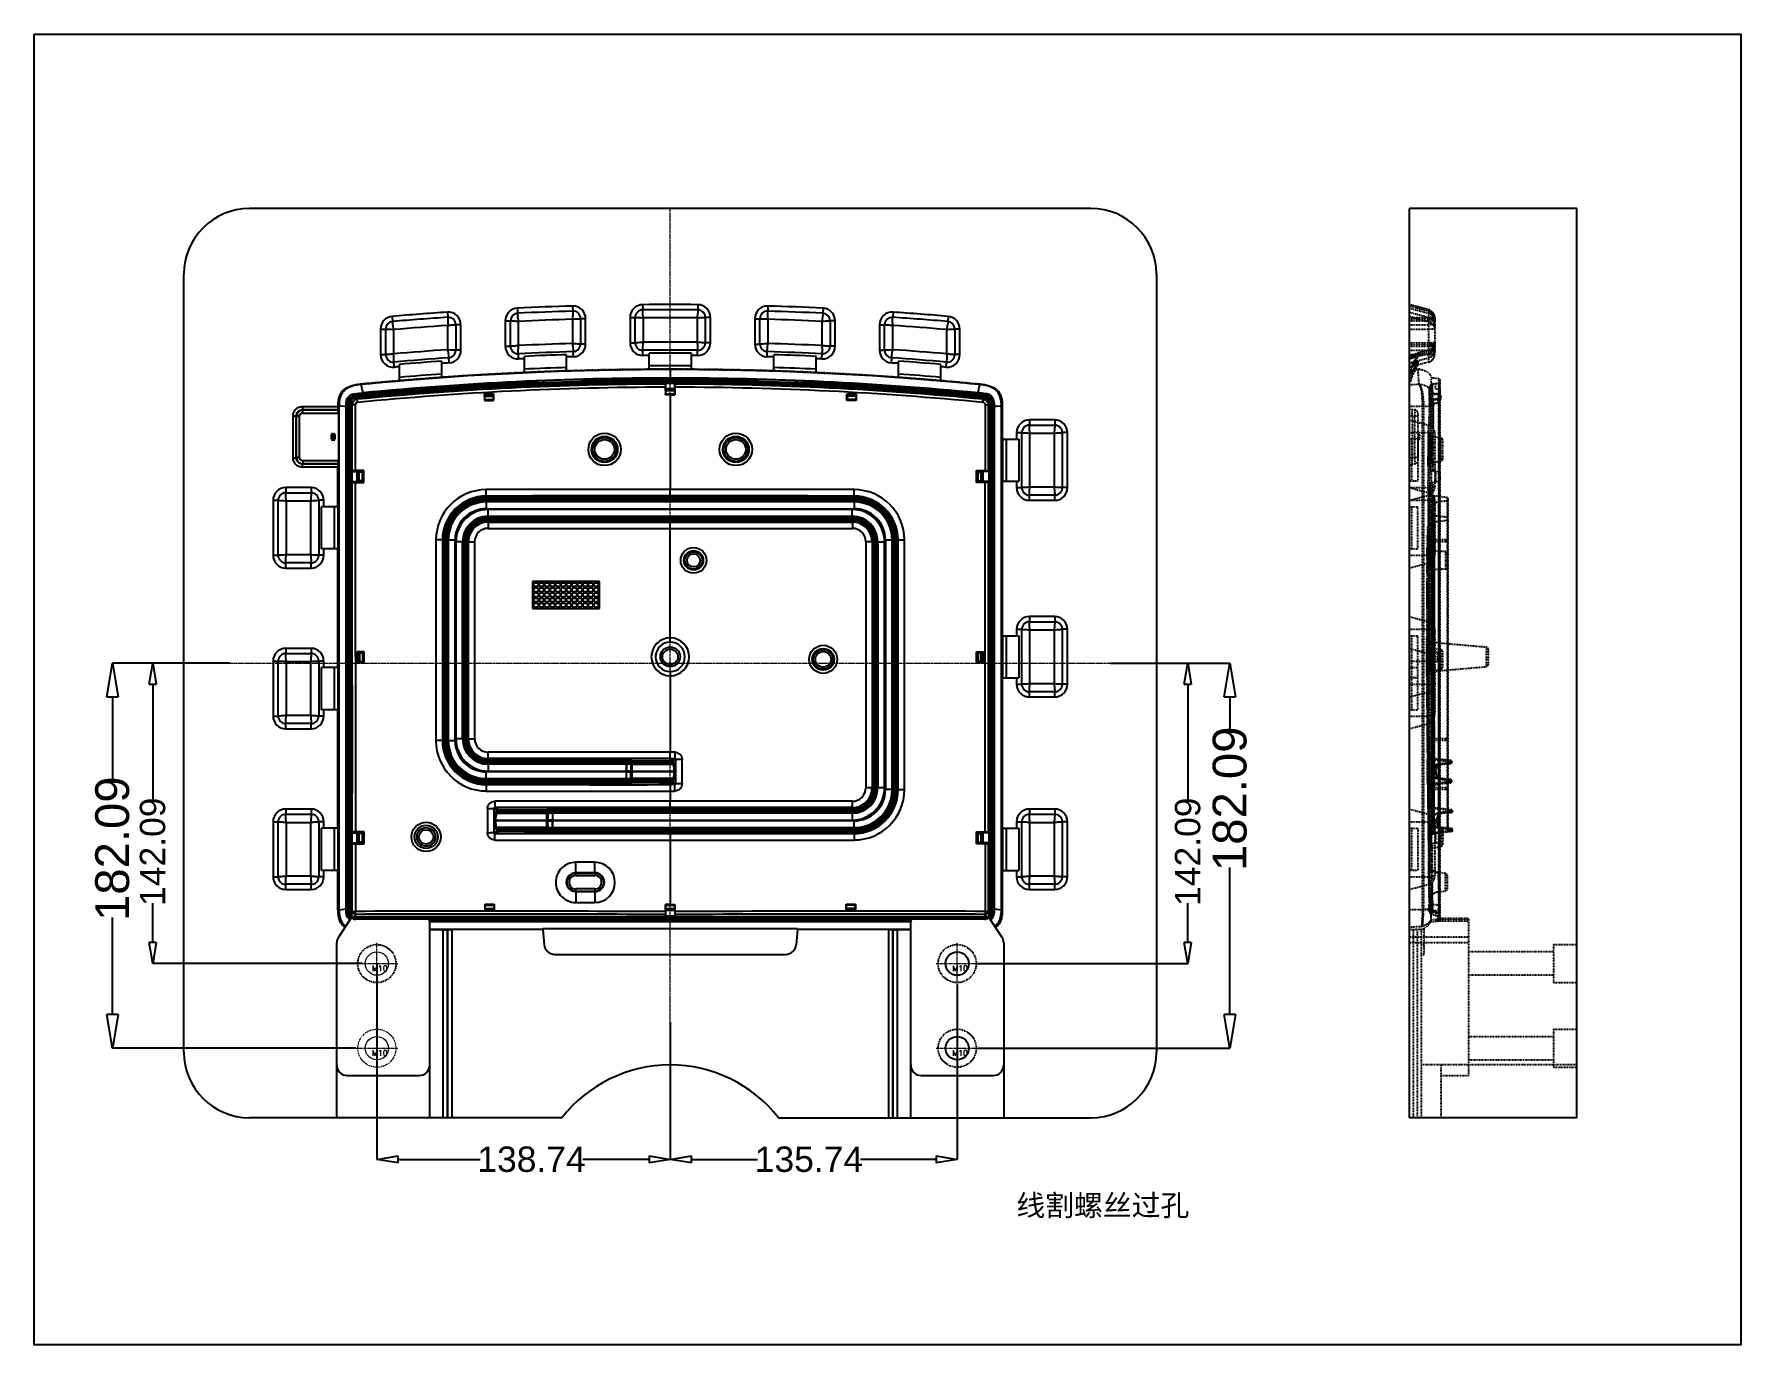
# Model space of a CAD drawing. Header units: millimetres. Extents: x 2604 to 3411, y 1248 to 1867.
import ezdxf

# ---------------------------------------------------------------- set-up
doc = ezdxf.new("R2010")
doc.units = ezdxf.units.MM
doc.linetypes.add('CENTER', pattern=[0.6, 0.375, -0.075, 0.075, -0.075])
doc.linetypes.add('HIDDEN', pattern=[0.2, 0.1, -0.1])
doc.layers.add('center', color=1, linetype='CENTER', lineweight=9)
doc.layers.add('screw', color=33, linetype='Continuous', lineweight=13)
doc.layers.add('DEFAULT_2', color=8, linetype='HIDDEN')
doc.styles.get("Standard").update_dxf_attribs({"font": 'arial.ttf'})
doc.styles.add('TXT', font='txt.shx', dxfattribs={"bigfont": 'gbcbig.shx'})
doc.dimstyles.new('STANDARD$0', dxfattribs={"dimscale": 2, "dimtxt": 3, "dimasz": 3, "dimexe": 1.25, "dimexo": 0.625, "dimgap": 0.5, "dimtad": 0, "dimdsep": 46, "dimlunit": 6, "dimtxsty": 'Standard', "dimblk": 'CLOSEDBLANK', "dimcen": 0, "dimclrt": 2, "dimazin": 2, "dimtfac": 2, "dimtmove": 1, "dimatfit": 3, "dimfxl": 0, "dimtolj": 1, "dimtzin": 0, "dimarcsym": 0})

msp = doc.modelspace()

# ---------------------------------------------------------------- texts
at = {"insert": (3068.29, 1318.612), "char_height": 10, "width": 334.12791, "attachment_point": 1}
msp.add_mtext('{\\fSimSun|b0|i0|c134|p2;线割螺丝过孔}', dxfattribs=at)

# ---------------------------------------------------------------- blocks, each defined once
blk = doc.blocks.new('screw_m10_i')
at = {"layer": 'screw', "color": 1, "linetype": 'CENTER', "ltscale": 0.55978}
for p, q in [((0, -9.9), (0, 9.9)), ((-9.9, 0), (9.9, 0))]:
    blk.add_line(p, q, dxfattribs=at)
at = {"layer": 'screw', "color": 8, "linetype": 'HIDDEN', "ltscale": 0.55978}
blk.add_circle((0, 0), 9, dxfattribs=at)
at = {"layer": 'screw'}
blk.add_circle((0, 0), 5.5, dxfattribs=at)
at = {"layer": 'screw', "color": 6, "style": 'TXT'}
blk.add_text('M10', height=2.7, dxfattribs=at).set_placement((-2.34, -3.6))
blk = doc.blocks.new('_ClosedBlank')
at = {"color": 0, "linetype": 'ByBlock', "lineweight": -2}
for p, q in [((-1, 0.167), (0, 0)), ((-1, 0.167), (-1, -0.167)), ((0, 0), (-1, -0.167))]:
    blk.add_line(p, q, dxfattribs=at)
blk = doc.blocks.new('*D12')
at = {"color": 4, "lineweight": -2, "transparency": 16777216}
for p, q in [((3112.88, 1570.02), (3149.36, 1570.02)), ((3149.36, 1560.02), (3149.36, 1505.21)), ((3149.36, 1437.94), (3149.36, 1456.5)), ((3050.21, 1427.94), (3149.36, 1427.94))]:
    blk.add_line(p, q, dxfattribs=at)
at = {"layer": 'Defpoints', "color": 0, "transparency": 16777216}
for p in [(3112.88, 1570.02), (3050.21, 1427.94), (3149.36, 1427.94)]:
    blk.add_point(p, dxfattribs=at)
at = {"color": 4, "lineweight": -2, "transparency": 16777216, "xscale": 10, "yscale": 10, "zscale": 10}
for p, rotation in [((3149.36, 1570.02), 90), ((3149.36, 1427.94), 270)]:
    blk.add_blockref('_ClosedBlank', p, dxfattribs=dict(at, rotation=rotation))
at = {"color": 6, "transparency": 16777216, "insert": (3149.36, 1480.86), "char_height": 12, "attachment_point": 5, "rotation": 90}
blk.add_mtext('\\A1;142.09', dxfattribs=at)
blk = doc.blocks.new('*D13')
at = {"color": 4, "lineweight": -2, "transparency": 16777216}
for p, q in [((3040.31, 1418.04), (3040.31, 1335.36)), ((2904.56, 1400.2), (2904.56, 1335.36)), ((2914.56, 1335.36), (2945.85, 1335.36)), ((3030.31, 1335.36), (2994.49, 1335.36))]:
    blk.add_line(p, q, dxfattribs=at)
at = {"layer": 'Defpoints', "color": 0, "transparency": 16777216}
for p in [(3040.31, 1418.04), (2904.56, 1400.2), (2904.56, 1335.36)]:
    blk.add_point(p, dxfattribs=at)
at = {"color": 4, "lineweight": -2, "transparency": 16777216, "xscale": 10, "yscale": 10, "zscale": 10, "rotation": 180}
blk.add_blockref('_ClosedBlank', (2904.56, 1335.36), dxfattribs=at)
at = {"color": 4, "lineweight": -2, "transparency": 16777216, "xscale": 10, "yscale": 10, "zscale": 10}
blk.add_blockref('_ClosedBlank', (3040.31, 1335.36), dxfattribs=at)
at = {"color": 6, "transparency": 16777216, "insert": (2970.17, 1335.36), "char_height": 12, "attachment_point": 5}
blk.add_mtext('\\A1;135.74', dxfattribs=at)
blk = doc.blocks.new('*D10')
at = {"color": 4, "lineweight": -2, "transparency": 16777216}
for p, q in [((2696.25, 1570.02), (2659.77, 1570.02)), ((2659.77, 1560.02), (2659.77, 1505.21)), ((2659.77, 1437.94), (2659.77, 1456.5)), ((2758.92, 1427.94), (2659.77, 1427.94))]:
    blk.add_line(p, q, dxfattribs=at)
at = {"layer": 'Defpoints', "color": 0, "transparency": 16777216}
for p in [(2696.25, 1570.02), (2659.77, 1427.94), (2758.92, 1427.94)]:
    blk.add_point(p, dxfattribs=at)
at = {"color": 4, "lineweight": -2, "transparency": 16777216, "xscale": 10, "yscale": 10, "zscale": 10}
for p, rotation in [((2659.77, 1570.02), 90), ((2659.77, 1427.94), 270)]:
    blk.add_blockref('_ClosedBlank', p, dxfattribs=dict(at, rotation=rotation))
at = {"color": 6, "transparency": 16777216, "insert": (2659.77, 1480.86), "char_height": 12, "attachment_point": 5, "rotation": 90}
blk.add_mtext('\\A1;142.09', dxfattribs=at)
blk = doc.blocks.new('*D11')
at = {"color": 4, "lineweight": -2, "transparency": 16777216}
for p, q in [((2765.82, 1427.94), (2765.82, 1335.36)), ((2904.56, 1400.2), (2904.56, 1335.36)), ((2775.82, 1335.36), (2814.64, 1335.36)), ((2894.56, 1335.36), (2863.28, 1335.36))]:
    blk.add_line(p, q, dxfattribs=at)
at = {"layer": 'Defpoints', "color": 0, "transparency": 16777216}
for p in [(2765.82, 1427.94), (2904.56, 1400.2), (2904.56, 1335.36)]:
    blk.add_point(p, dxfattribs=at)
at = {"color": 4, "lineweight": -2, "transparency": 16777216, "xscale": 10, "yscale": 10, "zscale": 10, "rotation": 180}
blk.add_blockref('_ClosedBlank', (2765.82, 1335.36), dxfattribs=at)
at = {"color": 4, "lineweight": -2, "transparency": 16777216, "xscale": 10, "yscale": 10, "zscale": 10}
blk.add_blockref('_ClosedBlank', (2904.56, 1335.36), dxfattribs=at)
at = {"color": 6, "transparency": 16777216, "insert": (2838.96, 1335.36), "char_height": 12, "attachment_point": 5}
blk.add_mtext('\\A1;138.74', dxfattribs=at)
blk = doc.blocks.new('*D14')
at = {"color": 4, "lineweight": -2, "transparency": 16777216}
for p, q in [((3112.88, 1570.02), (3169.26, 1570.02)), ((3169.26, 1554.02), (3169.26, 1538.34)), ((3169.26, 1403.94), (3169.26, 1473.39)), ((3050.21, 1387.94), (3169.26, 1387.94))]:
    blk.add_line(p, q, dxfattribs=at)
at = {"layer": 'Defpoints', "color": 0, "transparency": 16777216}
for p in [(3112.88, 1570.02), (3169.26, 1570.02), (3050.21, 1387.94)]:
    blk.add_point(p, dxfattribs=at)
at = {"color": 4, "lineweight": -2, "transparency": 16777216, "xscale": 16, "yscale": 16, "zscale": 16}
for p, rotation in [((3169.26, 1570.02), 90), ((3169.26, 1387.94), 270)]:
    blk.add_blockref('_ClosedBlank', p, dxfattribs=dict(at, rotation=rotation))
at = {"color": 6, "transparency": 16777216, "insert": (3169.26, 1505.87), "char_height": 16, "attachment_point": 5, "rotation": 90}
blk.add_mtext('\\A1;182.09', dxfattribs=at)
blk = doc.blocks.new('*D15')
at = {"color": 4, "lineweight": -2, "transparency": 16777216}
for p, q in [((2696.25, 1570.02), (2640.7, 1570.02)), ((2640.7, 1554.02), (2640.7, 1514.75)), ((2640.7, 1403.94), (2640.7, 1449.8)), ((2755.92, 1387.94), (2640.7, 1387.94))]:
    blk.add_line(p, q, dxfattribs=at)
at = {"layer": 'Defpoints', "color": 0, "transparency": 16777216}
for p in [(2696.25, 1570.02), (2640.7, 1387.94), (2755.92, 1387.94)]:
    blk.add_point(p, dxfattribs=at)
at = {"color": 4, "lineweight": -2, "transparency": 16777216, "xscale": 16, "yscale": 16, "zscale": 16}
for p, rotation in [((2640.7, 1570.02), 90), ((2640.7, 1387.94), 270)]:
    blk.add_blockref('_ClosedBlank', p, dxfattribs=dict(at, rotation=rotation))
at = {"color": 6, "transparency": 16777216, "insert": (2640.7, 1482.28), "char_height": 16, "attachment_point": 5, "rotation": 90}
blk.add_mtext('\\A1;182.09', dxfattribs=at)

# ---------------------------------------------------------------- dimensions: what is measured, and where the dimension line sits
for base, p1, p2, angle, override, picture, middle in [((2640.697, 1387.935), (2696.247, 1570.021), (2755.923, 1387.935), 90, {"dimtxt": 8, "dimasz": 8, "dimexe": 0, "dimexo": 0, "dimgap": 0, "dimzin": 0, "dimclrd": 4, "dimclre": 4, "dimclrt": 6}, '*D15', (2640.697, 1482.276)), ((2659.771, 1427.935), (2696.247, 1570.021), (2758.923, 1427.935), 90, {"dimtxt": 6, "dimasz": 5, "dimexe": 0, "dimexo": 0, "dimgap": 0, "dimzin": 0, "dimclrd": 4, "dimclre": 4, "dimclrt": 6}, '*D10', (2659.771, 1480.858)), ((3149.359, 1427.935), (3112.882, 1570.021), (3050.207, 1427.935), 90, {"dimtxt": 6, "dimasz": 5, "dimexe": 0, "dimexo": 0, "dimgap": 0, "dimzin": 0, "dimclrd": 4, "dimclre": 4, "dimclrt": 6}, '*D12', (3149.359, 1480.858)), ((3169.258, 1570.021), (3050.207, 1387.935), (3112.882, 1570.021), 90, {"dimtxt": 8, "dimasz": 8, "dimexe": 0, "dimexo": 0, "dimgap": 0, "dimzin": 0, "dimclrd": 4, "dimclre": 4, "dimclrt": 6}, '*D14', (3169.258, 1505.869)), ((2904.565, 1335.364), (2765.823, 1427.935), (2904.565, 1400.204), 180, {"dimtxt": 6, "dimasz": 5, "dimexe": 0, "dimexo": 0, "dimgap": 0, "dimzin": 0, "dimclrd": 4, "dimclre": 4, "dimclrt": 6}, '*D11', (2838.963, 1335.364))]:
    dim = msp.add_linear_dim(base=base, p1=p1, p2=p2, angle=angle, dimstyle='STANDARD$0', override=override)
    dim.commit()
    dim.dimension.update_dxf_attribs({"geometry": picture, "text_midpoint": middle, "dimtype": 160})
dim = msp.add_linear_dim(base=(2904.565, 1335.364), p1=(3040.307, 1418.035), p2=(2904.565, 1400.204), dimstyle='STANDARD$0', override={"dimtxt": 6, "dimasz": 5, "dimexe": 0, "dimexo": 0, "dimgap": 0, "dimzin": 0, "dimclrd": 4, "dimclre": 4, "dimclrt": 6})
dim.commit()
dim.dimension.update_dxf_attribs({"geometry": '*D13', "text_midpoint": (2970.166, 1335.364), "dimtype": 160})

# ---------------------------------------------------------------- linework, layer by layer
at = {"color": 7, "linetype": 'Continuous'}
for p, q in [((3103.565, 1785.021), (2705.565, 1785.021)), ((3254.223, 1355.021), (3254.223, 1785.021)), ((3333.423, 1785.021), (3254.223, 1785.021)), ((3333.423, 1355.021), (3333.423, 1785.021)), ((2674.565, 1386.021), (2674.565, 1754.021)), ((3134.565, 1754.021), (3134.565, 1386.021)), ((2799.155, 1735.998), (2799.321, 1733.583)), ((2832.284, 1737.906), (2832.397, 1735.488)), ((2858.385, 1738.908), (2858.458, 1736.488)), ((2891.514, 1739.543), (2891.535, 1737.122)), ((2917.615, 1739.543), (2917.595, 1737.122)), ((2950.744, 1738.908), (2950.672, 1736.488)), ((2976.845, 1737.906), (2976.732, 1735.488)), ((3009.974, 1735.998), (3009.809, 1733.583)), ((2767.565, 1728.013), (2767.565, 1715.969)), ((2767.565, 1728.013), (2769.986, 1728.013)), ((2769.986, 1715.969), (2769.986, 1728.013)), ((2773.054, 1733.992), (2773.26, 1731.579)), ((2773.849, 1716.28), (2773.849, 1727.752)), ((2799.28, 1729.708), (2799.28, 1718.25)), ((2803.144, 1730.012), (2803.144, 1717.984)), ((2805.565, 1730.012), (2803.144, 1730.012)), ((2805.565, 1717.984), (2805.565, 1730.012)), ((2826.565, 1731.913), (2826.565, 1719.9)), ((2826.565, 1731.913), (2828.986, 1731.913)), ((2828.986, 1719.9), (2828.986, 1731.913)), ((2832.849, 1720.198), (2832.849, 1731.641)), ((2858.28, 1732.617), (2858.28, 1721.181)), ((2862.144, 1732.91), (2862.144, 1720.905)), ((2864.565, 1732.91), (2862.144, 1732.91)), ((2864.565, 1720.905), (2864.565, 1732.91)), ((2885.565, 1733.543), (2885.565, 1721.542)), ((2885.565, 1733.543), (2887.986, 1733.543)), ((2887.986, 1721.542), (2887.986, 1733.543)), ((2891.849, 1721.83), (2891.849, 1733.261)), ((2917.28, 1733.261), (2917.28, 1721.83)), ((2921.144, 1733.543), (2921.144, 1721.542)), ((2923.565, 1733.543), (2921.144, 1733.543)), ((2923.565, 1721.542), (2923.565, 1733.543)), ((2944.565, 1732.91), (2944.565, 1720.905)), ((2944.565, 1732.91), (2946.986, 1732.91)), ((2946.986, 1720.905), (2946.986, 1732.91)), ((2950.849, 1721.181), (2950.849, 1732.617)), ((2976.28, 1731.642), (2976.28, 1720.198)), ((2980.144, 1731.913), (2980.144, 1719.9)), ((2982.565, 1731.913), (2980.144, 1731.913)), ((2982.565, 1719.9), (2982.565, 1731.913)), ((3003.565, 1730.012), (3003.565, 1717.984)), ((3003.565, 1730.012), (3005.986, 1730.012)), ((3005.986, 1717.984), (3005.986, 1730.012)), ((3009.849, 1718.25), (3009.849, 1729.708)), ((3035.28, 1727.752), (3035.28, 1716.279)), ((3036.075, 1733.992), (3035.869, 1731.579)), ((3039.144, 1728.013), (3039.144, 1715.969)), ((3041.565, 1728.013), (3039.144, 1728.013)), ((3041.565, 1715.969), (3041.565, 1728.013)), ((2826.565, 1719.9), (2828.986, 1719.9)), ((2864.565, 1720.905), (2862.144, 1720.905)), ((2885.565, 1721.542), (2887.986, 1721.542)), ((2923.565, 1721.542), (2921.144, 1721.542)), ((2944.565, 1720.905), (2946.986, 1720.905)), ((2982.565, 1719.9), (2980.144, 1719.9)), ((2767.565, 1715.969), (2769.986, 1715.969)), ((2774.079, 1709.991), (2773.872, 1712.403)), ((2796.565, 1704.997), (2796.565, 1712.845)), ((2799.977, 1711.998), (2799.811, 1714.414)), ((2805.565, 1717.984), (2803.144, 1717.984)), ((2832.848, 1713.906), (2832.733, 1716.325)), ((2835.565, 1707.29), (2835.565, 1715.116)), ((2855.565, 1708.068), (2855.565, 1715.892)), ((2858.745, 1714.908), (2858.673, 1717.328)), ((2891.616, 1715.543), (2891.595, 1717.964)), ((2894.565, 1708.814), (2894.565, 1716.648)), ((2914.565, 1708.814), (2914.565, 1716.648)), ((2917.514, 1715.543), (2917.534, 1717.964)), ((2950.384, 1714.908), (2950.457, 1717.328)), ((2953.565, 1708.068), (2953.565, 1715.892)), ((2973.565, 1707.29), (2973.565, 1715.116)), ((2976.282, 1713.906), (2976.396, 1716.325)), ((3003.565, 1717.984), (3005.986, 1717.984)), ((3009.152, 1711.998), (3009.319, 1714.414)), ((3012.565, 1704.997), (3012.565, 1712.845)), ((3035.05, 1709.991), (3035.258, 1712.403)), ((3041.565, 1715.969), (3039.144, 1715.969)), ((2776.565, 1703.424), (2776.565, 1711.29)), ((2904.565, 1708.881), (2904.565, 1704.846)), ((3032.565, 1703.424), (3032.565, 1711.29)), ((2755.177, 1695.915), (2755.255, 1695.127)), ((2755.269, 1697.442), (2755.446, 1697.282)), ((2755.525, 1696.483), (2755.446, 1697.282)), ((2758.286, 1701.758), (2758.397, 1701.23)), ((2816.668, 1697.379), (2816.667, 1694.246)), ((2821.009, 1697.38), (2816.668, 1697.379)), ((2816.727, 1697.227), (2816.668, 1697.379)), ((2816.761, 1696.249), (2816.727, 1697.227)), ((2816.727, 1697.227), (2820.949, 1697.227)), ((2816.761, 1696.249), (2816.761, 1694.744)), ((2816.761, 1696.249), (2820.916, 1696.249)), ((2820.949, 1697.227), (2820.916, 1696.249)), ((2820.916, 1696.249), (2820.916, 1694.744)), ((2821.009, 1697.38), (2820.949, 1697.227)), ((2821.009, 1694.244), (2821.009, 1697.38)), ((2902.318, 1696.95), (2902.404, 1697.407)), ((2904.564, 1696.951), (2902.318, 1696.95)), ((2902.319, 1700.545), (2902.319, 1696.95)), ((2902.368, 1702.265), (2902.342, 1701.995)), ((2902.368, 1699.896), (2902.368, 1702.265)), ((2902.368, 1699.896), (2902.371, 1699.89)), ((2902.404, 1698.912), (2902.371, 1699.89)), ((2902.371, 1699.89), (2906.759, 1699.89)), ((2902.404, 1698.912), (2902.404, 1697.407)), ((2902.404, 1698.912), (2906.726, 1698.912)), ((2902.404, 1697.407), (2906.726, 1697.407)), ((2904.564, 1696.951), (2904.564, 1652.127)), ((2904.564, 1696.951), (2906.811, 1696.95)), ((2906.759, 1699.89), (2906.726, 1698.912)), ((2906.726, 1698.912), (2906.726, 1697.407)), ((2906.726, 1697.407), (2906.811, 1696.95)), ((2906.761, 1699.896), (2906.759, 1699.89)), ((2906.761, 1699.896), (2906.761, 1702.265)), ((2906.788, 1701.995), (2906.761, 1702.265)), ((2906.81, 1696.95), (2906.81, 1700.545)), ((2988.12, 1694.244), (2988.12, 1697.38)), ((2988.18, 1697.227), (2988.121, 1697.38)), ((2988.121, 1697.38), (2992.461, 1697.38)), ((2988.214, 1696.249), (2988.18, 1697.227)), ((2992.402, 1697.227), (2988.18, 1697.227)), ((2988.214, 1696.249), (2988.214, 1694.744)), ((2992.369, 1696.249), (2988.214, 1696.249)), ((2992.402, 1697.227), (2992.369, 1696.249)), ((2992.369, 1696.249), (2992.369, 1694.744)), ((2992.461, 1697.379), (2992.402, 1697.227)), ((2992.462, 1697.379), (2992.462, 1694.246)), ((3050.844, 1701.76), (3050.738, 1701.257)), ((3053.684, 1697.282), (3053.605, 1696.483)), ((3053.684, 1697.282), (3053.861, 1697.442)), ((3053.953, 1695.915), (3053.875, 1695.127)), ((2730.673, 1691.395), (2730.673, 1689.901)), ((2730.673, 1691.395), (2747.327, 1691.395)), ((2730.779, 1689.795), (2730.673, 1689.901)), ((2730.673, 1689.901), (2747.423, 1689.901)), ((2730.779, 1688.301), (2730.779, 1689.795)), ((2730.779, 1689.795), (2747.507, 1689.795)), ((2730.779, 1688.301), (2747.603, 1688.301)), ((2747.327, 1691.395), (2747.327, 1691.599)), ((2747.327, 1691.599), (2747.746, 1691.586)), ((2747.423, 1689.901), (2747.507, 1689.795)), ((2747.603, 1688.301), (2747.603, 1665.741)), ((2747.746, 1691.586), (2747.746, 1453.415)), ((2748.547, 1691.536), (2747.889, 1691.57)), ((2747.889, 1691.569), (2747.889, 1453.446)), ((2750.446, 1691.437), (2748.547, 1691.536)), ((2751.347, 1691.391), (2750.446, 1691.437)), ((2751.558, 1692.99), (2751.347, 1693.18)), ((2751.347, 1453.786), (2751.347, 1691.391)), ((2751.558, 1692.99), (2751.558, 1452.453)), ((2751.558, 1692.99), (2752.36, 1692.99)), ((2752.36, 1452.453), (2752.36, 1692.989)), ((2752.855, 1693.352), (2752.855, 1451.562)), ((2752.855, 1693.352), (2753.647, 1693.352)), ((2753.647, 1451.562), (2753.647, 1693.352)), ((2754.108, 1692.114), (2753.647, 1693.352)), ((2754.142, 1660.881), (2754.108, 1692.114)), ((2755.255, 1695.127), (2756.536, 1694.79)), ((2755.573, 1692.124), (2755.605, 1661.061)), ((2816.761, 1694.744), (2816.667, 1694.246)), ((2816.667, 1694.246), (2821.009, 1694.244)), ((2816.761, 1694.744), (2820.916, 1694.744)), ((2820.916, 1694.744), (2821.009, 1694.244)), ((2988.214, 1694.744), (2988.12, 1694.244)), ((2992.462, 1694.246), (2988.12, 1694.244)), ((2992.369, 1694.744), (2988.214, 1694.744)), ((2992.369, 1694.744), (2992.462, 1694.246)), ((3052.593, 1694.79), (3053.875, 1695.127)), ((3053.54, 1692.124), (3053.539, 1661.061)), ((3055.021, 1692.114), (3054.988, 1660.881)), ((3055.483, 1693.352), (3055.021, 1692.114)), ((3055.483, 1693.352), (3055.483, 1451.562)), ((3056.275, 1693.352), (3055.483, 1693.352)), ((3056.275, 1451.562), (3056.275, 1693.352)), ((3056.769, 1692.99), (3057.572, 1692.99)), ((3056.769, 1452.453), (3056.769, 1692.989)), ((3057.783, 1693.18), (3057.572, 1692.99)), ((3057.572, 1452.453), (3057.572, 1692.99)), ((3058.683, 1691.437), (3057.783, 1691.391)), ((3057.783, 1691.391), (3057.783, 1453.786)), ((3060.583, 1691.536), (3058.683, 1691.437)), ((3061.24, 1691.57), (3060.583, 1691.536)), ((3061.24, 1453.446), (3061.24, 1691.569)), ((3061.384, 1691.586), (3061.802, 1691.599)), ((3061.384, 1453.415), (3061.384, 1691.586)), ((3061.802, 1676.021), (3061.802, 1691.599)), ((2726.19, 1667.129), (2726.19, 1686.912)), ((2726.19, 1686.912), (2727.685, 1686.912)), ((2727.685, 1667.129), (2727.685, 1686.912)), ((2727.791, 1686.806), (2727.685, 1686.912)), ((2727.791, 1667.235), (2727.791, 1686.806)), ((2729.285, 1686.806), (2727.791, 1686.806)), ((2729.285, 1667.235), (2729.285, 1686.806)), ((3074.428, 1685.021), (3074.428, 1682.6)), ((3086.428, 1685.021), (3074.428, 1685.021)), ((3074.428, 1682.6), (3086.428, 1682.6)), ((3086.428, 1685.021), (3086.428, 1682.6)), ((2744.387, 1676.033), (2744.387, 1678.043)), ((2745.83, 1678.043), (2744.451, 1678.043)), ((2745.83, 1676.033), (2744.451, 1676.033)), ((2744.889, 1678.546), (2745.392, 1678.546)), ((2744.889, 1675.595), (2744.889, 1678.481)), ((2745.392, 1675.531), (2744.889, 1675.531)), ((2745.392, 1675.595), (2745.392, 1678.481)), ((2745.894, 1678.043), (2745.894, 1676.033)), ((3061.733, 1676.021), (3061.733, 1656.021)), ((3061.802, 1676.021), (3069.511, 1676.021)), ((3063.428, 1676.021), (3063.428, 1656.021)), ((3068.428, 1679.021), (3068.428, 1676.021)), ((3068.428, 1679.021), (3070.849, 1679.021)), ((3069.511, 1676.021), (3069.511, 1656.021)), ((3070.849, 1653.021), (3070.849, 1679.021)), ((3074.713, 1653.305), (3074.713, 1678.736)), ((3074.713, 1678.736), (3086.144, 1678.736)), ((3086.144, 1678.736), (3086.144, 1653.305)), ((3092.428, 1679.021), (3090.007, 1679.021)), ((3090.007, 1679.021), (3090.007, 1653.021)), ((3092.428, 1653.021), (3092.428, 1679.021)), ((2726.19, 1667.129), (2727.685, 1667.129)), ((2727.791, 1667.235), (2727.685, 1667.129)), ((2729.285, 1667.235), (2727.791, 1667.235)), ((2730.779, 1664.246), (2730.673, 1664.14)), ((2730.673, 1662.646), (2730.673, 1664.14)), ((2747.423, 1664.14), (2730.673, 1664.14)), ((2730.779, 1665.741), (2730.779, 1664.246)), ((2747.603, 1665.741), (2730.779, 1665.741)), ((2747.507, 1664.246), (2730.779, 1664.246)), ((2747.423, 1664.14), (2747.507, 1664.246)), ((2747.327, 1662.646), (2730.673, 1662.646)), ((2747.327, 1644.021), (2747.327, 1662.646)), ((2754.142, 1660.881), (2753.903, 1660.684)), ((2753.903, 1660.684), (2753.903, 1655.848)), ((2753.903, 1660.684), (2756.466, 1660.684)), ((2754.147, 1655.647), (2753.903, 1655.848)), ((2753.903, 1655.848), (2756.466, 1655.848)), ((2759.692, 1661.07), (2755.605, 1661.061)), ((2755.608, 1655.466), (2755.661, 1490.254)), ((2755.609, 1655.466), (2759.696, 1655.458)), ((2756.466, 1655.848), (2756.466, 1660.684)), ((2757.408, 1660.362), (2756.466, 1660.684)), ((2757.408, 1656.17), (2756.466, 1655.848)), ((2757.408, 1656.17), (2757.408, 1660.362)), ((2758.959, 1660.362), (2757.408, 1660.362)), ((2758.959, 1656.17), (2757.408, 1656.17)), ((2758.959, 1660.362), (2759.692, 1661.07)), ((2758.959, 1656.17), (2758.959, 1660.362)), ((2759.696, 1655.458), (2758.959, 1656.17)), ((2759.696, 1655.458), (2759.692, 1661.07)), ((3049.433, 1655.458), (3049.438, 1661.07)), ((3049.433, 1655.458), (3050.171, 1656.17)), ((3053.52, 1655.466), (3049.433, 1655.458)), ((3050.171, 1660.362), (3049.438, 1661.07)), ((3049.438, 1661.07), (3053.525, 1661.061)), ((3050.171, 1656.17), (3050.171, 1660.362)), ((3050.171, 1660.362), (3051.721, 1660.362)), ((3050.171, 1656.17), (3051.721, 1656.17)), ((3051.721, 1660.362), (3052.664, 1660.684)), ((3051.721, 1656.17), (3051.721, 1660.362)), ((3051.721, 1656.17), (3052.664, 1655.848)), ((3052.664, 1655.848), (3052.664, 1660.684)), ((3055.226, 1660.684), (3052.664, 1660.684)), ((3055.226, 1655.848), (3052.664, 1655.848)), ((3053.468, 1490.254), (3053.52, 1655.466)), ((3054.983, 1655.647), (3055.226, 1655.848)), ((3054.988, 1660.881), (3055.226, 1660.684)), ((3055.226, 1660.684), (3055.226, 1655.848)), ((3061.802, 1656.021), (3069.511, 1656.021)), ((3061.802, 1583.021), (3061.802, 1656.021)), ((3068.428, 1656.021), (3068.428, 1653.021)), ((2716.701, 1647.021), (2716.701, 1621.021)), ((2716.701, 1647.021), (2719.122, 1647.021)), ((2719.122, 1621.021), (2719.122, 1647.021)), ((2722.701, 1653.021), (2722.701, 1650.6)), ((2734.701, 1653.021), (2722.701, 1653.021)), ((2722.701, 1650.6), (2734.701, 1650.6)), ((2734.701, 1653.021), (2734.701, 1650.6)), ((2738.28, 1647.021), (2738.28, 1621.021)), ((2740.701, 1647.021), (2738.28, 1647.021)), ((2740.701, 1644.021), (2740.701, 1647.021)), ((2817.582, 1647.844), (2817.582, 1649.054)), ((2991.548, 1648.343), (2817.582, 1648.343)), ((2817.582, 1647.844), (2991.548, 1647.844)), ((2817.582, 1647.234), (2817.582, 1643.057)), ((2991.548, 1647.234), (2817.582, 1647.234)), ((2991.548, 1649.054), (2991.548, 1647.844)), ((2991.548, 1647.234), (2991.548, 1643.057)), ((3068.428, 1653.021), (3070.849, 1653.021)), ((3086.428, 1649.442), (3074.428, 1649.442)), ((3074.428, 1647.021), (3074.428, 1649.442)), ((3074.428, 1647.021), (3086.428, 1647.021)), ((3086.144, 1653.305), (3074.713, 1653.305)), ((3086.428, 1647.021), (3086.428, 1649.442)), ((3092.428, 1653.021), (3090.007, 1653.021)), ((2722.986, 1621.305), (2722.986, 1646.736)), ((2722.986, 1646.736), (2734.417, 1646.736)), ((2734.417, 1646.736), (2734.417, 1621.305)), ((2739.618, 1624.021), (2739.618, 1644.021)), ((2747.327, 1644.021), (2739.618, 1644.021)), ((2745.701, 1624.021), (2745.701, 1644.021)), ((2747.397, 1644.021), (2747.397, 1624.021)), ((2991.548, 1646.735), (2817.582, 1646.735)), ((2991.548, 1646.252), (2817.582, 1646.252)), ((2817.582, 1643.057), (2991.547, 1643.057)), ((2818.436, 1638.488), (2818.436, 1642.666)), ((2818.436, 1639.471), (2990.693, 1639.471)), ((2818.436, 1638.988), (2990.693, 1638.988)), ((2990.693, 1642.666), (2818.437, 1642.666)), ((2990.693, 1638.488), (2990.693, 1642.666)), ((2818.436, 1638.488), (2990.693, 1638.488)), ((2818.436, 1636.752), (2818.436, 1637.98)), ((2990.693, 1637.98), (2818.436, 1637.98)), ((2818.436, 1637.481), (2990.693, 1637.481)), ((2904.565, 1579.974), (2904.565, 1636.709)), ((2990.693, 1637.98), (2990.693, 1636.752)), ((2747.327, 1624.021), (2739.618, 1624.021)), ((2740.701, 1621.021), (2740.701, 1624.021)), ((2747.327, 1568.021), (2747.327, 1624.021)), ((2796.8, 1628.264), (2798.002, 1628.264)), ((2797.503, 1628.264), (2797.503, 1533.395)), ((2798.002, 1533.395), (2798.002, 1628.264)), ((2798.611, 1628.264), (2798.611, 1533.395)), ((2798.611, 1628.264), (2802.789, 1628.264)), ((2799.111, 1628.264), (2799.111, 1533.395)), ((2799.594, 1628.264), (2799.594, 1533.395)), ((2802.789, 1533.396), (2802.789, 1628.264)), ((2807.357, 1627.41), (2803.18, 1627.41)), ((2803.18, 1627.409), (2803.18, 1534.251)), ((2806.375, 1534.25), (2806.375, 1627.41)), ((2806.858, 1534.25), (2806.858, 1627.41)), ((2807.357, 1534.25), (2807.357, 1627.41)), ((2807.866, 1627.41), (2807.866, 1534.25)), ((2807.866, 1627.41), (2809.091, 1627.41)), ((2808.365, 1534.25), (2808.365, 1627.41)), ((3000.038, 1627.41), (3001.263, 1627.41)), ((3000.764, 1627.41), (3000.764, 1511.072)), ((3001.263, 1511.072), (3001.263, 1627.41)), ((3001.772, 1627.41), (3001.772, 1511.072)), ((3001.772, 1627.41), (3005.95, 1627.41)), ((3002.271, 1627.41), (3002.271, 1511.072)), ((3002.755, 1627.41), (3002.755, 1511.072)), ((3005.95, 1511.072), (3005.95, 1627.409)), ((3006.34, 1628.264), (3006.34, 1510.219)), ((3006.34, 1628.264), (3010.518, 1628.264)), ((3009.536, 1510.218), (3009.536, 1628.264)), ((3010.019, 1510.218), (3010.019, 1628.264)), ((3010.518, 1510.218), (3010.518, 1628.264)), ((3011.127, 1628.264), (3011.127, 1510.218)), ((3011.127, 1628.264), (3012.329, 1628.264)), ((3011.627, 1510.218), (3011.627, 1628.264)), ((2716.701, 1621.021), (2719.122, 1621.021)), ((2722.701, 1615.021), (2722.701, 1617.442)), ((2734.701, 1617.442), (2722.701, 1617.442)), ((2722.701, 1615.021), (2734.701, 1615.021)), ((2734.417, 1621.305), (2722.986, 1621.305)), ((2734.701, 1615.021), (2734.701, 1617.442)), ((2740.701, 1621.021), (2738.28, 1621.021)), ((2839.495, 1608.64), (2839.495, 1595.948)), ((2871.152, 1608.64), (2839.495, 1608.64)), ((2840.106, 1606.217), (2840.106, 1608.065)), ((2840.106, 1608.065), (2842.082, 1608.065)), ((2842.082, 1608.065), (2842.082, 1606.217)), ((2842.693, 1606.217), (2842.693, 1608.065)), ((2842.693, 1608.065), (2844.669, 1608.065)), ((2844.669, 1608.065), (2844.669, 1606.217)), ((2845.28, 1606.217), (2845.28, 1608.065)), ((2845.28, 1608.065), (2847.257, 1608.065)), ((2847.257, 1608.065), (2847.257, 1606.217)), ((2847.867, 1606.217), (2847.867, 1608.065)), ((2847.867, 1608.065), (2849.844, 1608.065)), ((2849.844, 1608.065), (2849.844, 1606.217)), ((2850.455, 1606.217), (2850.455, 1608.065)), ((2850.455, 1608.065), (2852.431, 1608.065)), ((2852.431, 1608.065), (2852.431, 1606.217)), ((2853.042, 1606.217), (2853.042, 1608.065)), ((2853.042, 1608.065), (2855.018, 1608.065)), ((2855.018, 1608.065), (2855.018, 1606.217)), ((2855.629, 1606.217), (2855.629, 1608.065)), ((2855.629, 1608.065), (2857.605, 1608.065)), ((2857.605, 1608.065), (2857.605, 1606.217)), ((2858.216, 1606.217), (2858.216, 1608.065)), ((2858.216, 1608.065), (2860.193, 1608.065)), ((2860.193, 1608.065), (2860.193, 1606.217)), ((2860.804, 1606.217), (2860.804, 1608.065)), ((2860.804, 1608.065), (2862.78, 1608.065)), ((2862.78, 1608.065), (2862.78, 1606.217)), ((2863.391, 1606.217), (2863.391, 1608.065)), ((2863.391, 1608.065), (2865.367, 1608.065)), ((2865.367, 1608.065), (2865.367, 1606.217)), ((2865.978, 1606.217), (2865.978, 1608.065)), ((2865.978, 1608.065), (2867.954, 1608.065)), ((2867.954, 1608.065), (2867.954, 1606.217)), ((2868.565, 1606.217), (2868.565, 1608.065)), ((2868.565, 1608.065), (2870.541, 1608.065)), ((2870.541, 1608.065), (2870.541, 1606.217)), ((2871.152, 1595.948), (2871.152, 1608.64)), ((2842.082, 1606.217), (2840.106, 1606.217)), ((2840.106, 1603.794), (2840.106, 1605.641)), ((2840.106, 1605.641), (2842.082, 1605.641)), ((2842.082, 1603.794), (2840.106, 1603.794)), ((2840.106, 1601.37), (2840.106, 1603.218)), ((2840.106, 1603.218), (2842.082, 1603.218)), ((2842.082, 1601.37), (2840.106, 1601.37)), ((2840.106, 1598.947), (2840.106, 1600.795)), ((2840.106, 1600.795), (2842.082, 1600.795)), ((2842.082, 1598.947), (2840.106, 1598.947)), ((2842.082, 1605.641), (2842.082, 1603.794)), ((2842.082, 1603.218), (2842.082, 1601.37)), ((2842.082, 1600.795), (2842.082, 1598.947)), ((2844.669, 1606.217), (2842.693, 1606.217)), ((2842.693, 1603.794), (2842.693, 1605.641)), ((2842.693, 1605.641), (2844.669, 1605.641)), ((2844.669, 1603.794), (2842.693, 1603.794)), ((2842.693, 1601.37), (2842.693, 1603.218)), ((2842.693, 1603.218), (2844.669, 1603.218)), ((2844.669, 1601.37), (2842.693, 1601.37)), ((2842.693, 1598.947), (2842.693, 1600.795)), ((2842.693, 1600.795), (2844.669, 1600.795)), ((2844.669, 1598.947), (2842.693, 1598.947)), ((2844.669, 1605.641), (2844.669, 1603.794)), ((2844.669, 1603.218), (2844.669, 1601.37)), ((2844.669, 1600.795), (2844.669, 1598.947)), ((2847.257, 1606.217), (2845.28, 1606.217)), ((2845.28, 1603.794), (2845.28, 1605.641)), ((2845.28, 1605.641), (2847.257, 1605.641)), ((2847.257, 1603.794), (2845.28, 1603.794)), ((2845.28, 1601.37), (2845.28, 1603.218)), ((2845.28, 1603.218), (2847.257, 1603.218)), ((2847.257, 1601.37), (2845.28, 1601.37)), ((2845.28, 1598.947), (2845.28, 1600.795)), ((2845.28, 1600.795), (2847.257, 1600.795)), ((2847.257, 1598.947), (2845.28, 1598.947)), ((2847.257, 1605.641), (2847.257, 1603.794)), ((2847.257, 1603.218), (2847.257, 1601.37)), ((2847.257, 1600.795), (2847.257, 1598.947)), ((2849.844, 1606.217), (2847.867, 1606.217)), ((2847.867, 1603.794), (2847.867, 1605.641)), ((2847.867, 1605.641), (2849.844, 1605.641)), ((2849.844, 1603.794), (2847.867, 1603.794)), ((2847.867, 1601.37), (2847.867, 1603.218)), ((2847.867, 1603.218), (2849.844, 1603.218)), ((2849.844, 1601.37), (2847.867, 1601.37)), ((2847.867, 1598.947), (2847.867, 1600.795)), ((2847.867, 1600.795), (2849.844, 1600.795)), ((2849.844, 1598.947), (2847.867, 1598.947)), ((2849.844, 1605.641), (2849.844, 1603.794)), ((2849.844, 1603.218), (2849.844, 1601.37)), ((2849.844, 1600.795), (2849.844, 1598.947)), ((2852.431, 1606.217), (2850.455, 1606.217)), ((2850.455, 1603.794), (2850.455, 1605.641)), ((2850.455, 1605.641), (2852.431, 1605.641)), ((2852.431, 1603.794), (2850.455, 1603.794)), ((2850.455, 1601.37), (2850.455, 1603.218)), ((2850.455, 1603.218), (2852.431, 1603.218)), ((2852.431, 1601.37), (2850.455, 1601.37)), ((2850.455, 1598.947), (2850.455, 1600.795)), ((2850.455, 1600.795), (2852.431, 1600.795)), ((2852.431, 1598.947), (2850.455, 1598.947)), ((2852.431, 1605.641), (2852.431, 1603.794)), ((2852.431, 1603.218), (2852.431, 1601.37)), ((2852.431, 1600.795), (2852.431, 1598.947)), ((2855.018, 1606.217), (2853.042, 1606.217)), ((2853.042, 1603.794), (2853.042, 1605.641)), ((2853.042, 1605.641), (2855.018, 1605.641)), ((2855.018, 1603.794), (2853.042, 1603.794)), ((2853.042, 1601.37), (2853.042, 1603.218)), ((2853.042, 1603.218), (2855.018, 1603.218)), ((2855.018, 1601.37), (2853.042, 1601.37)), ((2853.042, 1598.947), (2853.042, 1600.795)), ((2853.042, 1600.795), (2855.018, 1600.795)), ((2855.018, 1598.947), (2853.042, 1598.947)), ((2855.018, 1605.641), (2855.018, 1603.794)), ((2855.018, 1603.218), (2855.018, 1601.37)), ((2855.018, 1600.795), (2855.018, 1598.947)), ((2857.605, 1606.217), (2855.629, 1606.217)), ((2855.629, 1603.794), (2855.629, 1605.641)), ((2855.629, 1605.641), (2857.605, 1605.641)), ((2857.605, 1603.794), (2855.629, 1603.794)), ((2855.629, 1601.37), (2855.629, 1603.218)), ((2855.629, 1603.218), (2857.605, 1603.218)), ((2857.605, 1601.37), (2855.629, 1601.37)), ((2855.629, 1598.947), (2855.629, 1600.795)), ((2855.629, 1600.795), (2857.605, 1600.795)), ((2857.605, 1598.947), (2855.629, 1598.947)), ((2857.605, 1605.641), (2857.605, 1603.794)), ((2857.605, 1603.218), (2857.605, 1601.37)), ((2857.605, 1600.795), (2857.605, 1598.947)), ((2860.193, 1606.217), (2858.216, 1606.217)), ((2858.216, 1603.794), (2858.216, 1605.641)), ((2858.216, 1605.641), (2860.193, 1605.641)), ((2860.193, 1603.794), (2858.216, 1603.794)), ((2858.216, 1601.37), (2858.216, 1603.218)), ((2858.216, 1603.218), (2860.193, 1603.218)), ((2860.193, 1601.37), (2858.216, 1601.37)), ((2858.216, 1598.947), (2858.216, 1600.795)), ((2858.216, 1600.795), (2860.193, 1600.795)), ((2860.193, 1598.947), (2858.216, 1598.947)), ((2860.193, 1605.641), (2860.193, 1603.794)), ((2860.193, 1603.218), (2860.193, 1601.37)), ((2860.193, 1600.795), (2860.193, 1598.947)), ((2862.78, 1606.217), (2860.804, 1606.217)), ((2860.804, 1603.794), (2860.804, 1605.641)), ((2860.804, 1605.641), (2862.78, 1605.641)), ((2862.78, 1603.794), (2860.804, 1603.794)), ((2860.804, 1601.37), (2860.804, 1603.218)), ((2860.804, 1603.218), (2862.78, 1603.218)), ((2862.78, 1601.37), (2860.804, 1601.37)), ((2860.804, 1598.947), (2860.804, 1600.795)), ((2860.804, 1600.795), (2862.78, 1600.795)), ((2862.78, 1598.947), (2860.804, 1598.947)), ((2862.78, 1605.641), (2862.78, 1603.794)), ((2862.78, 1603.218), (2862.78, 1601.37)), ((2862.78, 1600.795), (2862.78, 1598.947)), ((2865.367, 1606.217), (2863.391, 1606.217)), ((2863.391, 1603.794), (2863.391, 1605.641)), ((2863.391, 1605.641), (2865.367, 1605.641)), ((2865.367, 1603.794), (2863.391, 1603.794)), ((2863.391, 1601.37), (2863.391, 1603.218)), ((2863.391, 1603.218), (2865.367, 1603.218)), ((2865.367, 1601.37), (2863.391, 1601.37)), ((2863.391, 1598.947), (2863.391, 1600.795)), ((2863.391, 1600.795), (2865.367, 1600.795)), ((2865.367, 1598.947), (2863.391, 1598.947)), ((2865.367, 1605.641), (2865.367, 1603.794)), ((2865.367, 1603.218), (2865.367, 1601.37)), ((2865.367, 1600.795), (2865.367, 1598.947)), ((2867.954, 1606.217), (2865.978, 1606.217)), ((2865.978, 1603.794), (2865.978, 1605.641)), ((2865.978, 1605.641), (2867.954, 1605.641)), ((2867.954, 1603.794), (2865.978, 1603.794)), ((2865.978, 1601.37), (2865.978, 1603.218)), ((2865.978, 1603.218), (2867.954, 1603.218)), ((2867.954, 1601.37), (2865.978, 1601.37)), ((2865.978, 1598.947), (2865.978, 1600.795)), ((2865.978, 1600.795), (2867.954, 1600.795)), ((2867.954, 1598.947), (2865.978, 1598.947)), ((2867.954, 1605.641), (2867.954, 1603.794)), ((2867.954, 1603.218), (2867.954, 1601.37)), ((2867.954, 1600.795), (2867.954, 1598.947)), ((2870.541, 1606.217), (2868.565, 1606.217)), ((2868.565, 1603.794), (2868.565, 1605.641)), ((2868.565, 1605.641), (2870.541, 1605.641)), ((2870.541, 1603.794), (2868.565, 1603.794)), ((2868.565, 1601.37), (2868.565, 1603.218)), ((2868.565, 1603.218), (2870.541, 1603.218)), ((2870.541, 1601.37), (2868.565, 1601.37)), ((2868.565, 1598.947), (2868.565, 1600.795)), ((2868.565, 1600.795), (2870.541, 1600.795)), ((2870.541, 1598.947), (2868.565, 1598.947)), ((2870.541, 1605.641), (2870.541, 1603.794)), ((2870.541, 1603.218), (2870.541, 1601.37)), ((2870.541, 1600.795), (2870.541, 1598.947)), ((2839.495, 1595.948), (2871.152, 1595.948)), ((2840.106, 1596.524), (2840.106, 1598.371)), ((2840.106, 1598.371), (2842.082, 1598.371)), ((2842.082, 1596.524), (2840.106, 1596.524)), ((2842.082, 1598.371), (2842.082, 1596.524)), ((2842.693, 1596.524), (2842.693, 1598.371)), ((2842.693, 1598.371), (2844.669, 1598.371)), ((2844.669, 1596.524), (2842.693, 1596.524)), ((2844.669, 1598.371), (2844.669, 1596.524)), ((2845.28, 1596.524), (2845.28, 1598.371)), ((2845.28, 1598.371), (2847.257, 1598.371)), ((2847.257, 1596.524), (2845.28, 1596.524)), ((2847.257, 1598.371), (2847.257, 1596.524)), ((2847.867, 1596.524), (2847.867, 1598.371)), ((2847.867, 1598.371), (2849.844, 1598.371)), ((2849.844, 1596.524), (2847.867, 1596.524)), ((2849.844, 1598.371), (2849.844, 1596.524)), ((2850.455, 1596.524), (2850.455, 1598.371)), ((2850.455, 1598.371), (2852.431, 1598.371)), ((2852.431, 1596.524), (2850.455, 1596.524)), ((2852.431, 1598.371), (2852.431, 1596.524)), ((2853.042, 1596.524), (2853.042, 1598.371)), ((2853.042, 1598.371), (2855.018, 1598.371)), ((2855.018, 1596.524), (2853.042, 1596.524)), ((2855.018, 1598.371), (2855.018, 1596.524)), ((2855.629, 1596.524), (2855.629, 1598.371)), ((2855.629, 1598.371), (2857.605, 1598.371)), ((2857.605, 1596.524), (2855.629, 1596.524)), ((2857.605, 1598.371), (2857.605, 1596.524)), ((2858.216, 1596.524), (2858.216, 1598.371)), ((2858.216, 1598.371), (2860.193, 1598.371)), ((2860.193, 1596.524), (2858.216, 1596.524)), ((2860.193, 1598.371), (2860.193, 1596.524)), ((2860.804, 1596.524), (2860.804, 1598.371)), ((2860.804, 1598.371), (2862.78, 1598.371)), ((2862.78, 1596.524), (2860.804, 1596.524)), ((2862.78, 1598.371), (2862.78, 1596.524)), ((2863.391, 1596.524), (2863.391, 1598.371)), ((2863.391, 1598.371), (2865.367, 1598.371)), ((2865.367, 1596.524), (2863.391, 1596.524)), ((2865.367, 1598.371), (2865.367, 1596.524)), ((2865.978, 1596.524), (2865.978, 1598.371)), ((2865.978, 1598.371), (2867.954, 1598.371)), ((2867.954, 1596.524), (2865.978, 1596.524)), ((2867.954, 1598.371), (2867.954, 1596.524)), ((2868.565, 1596.524), (2868.565, 1598.371)), ((2868.565, 1598.371), (2870.541, 1598.371)), ((2870.541, 1596.524), (2868.565, 1596.524)), ((2870.541, 1598.371), (2870.541, 1596.524)), ((3086.428, 1592.021), (3074.428, 1592.021)), ((3074.428, 1592.021), (3074.428, 1589.6)), ((3086.428, 1592.021), (3086.428, 1589.6)), ((3061.733, 1583.021), (3061.733, 1563.021)), ((3061.802, 1583.021), (3069.511, 1583.021)), ((3063.428, 1583.021), (3063.428, 1563.021)), ((3068.428, 1586.021), (3070.849, 1586.021)), ((3068.428, 1586.021), (3068.428, 1583.021)), ((3069.511, 1583.021), (3069.511, 1563.021)), ((3070.849, 1560.021), (3070.849, 1586.021)), ((3074.428, 1589.6), (3086.428, 1589.6)), ((3074.713, 1585.736), (3086.144, 1585.736)), ((3074.713, 1560.305), (3074.713, 1585.736)), ((3086.144, 1585.736), (3086.144, 1560.305)), ((3092.428, 1586.021), (3090.007, 1586.021)), ((3090.007, 1586.021), (3090.007, 1560.021)), ((3092.428, 1560.021), (3092.428, 1586.021)), ((2722.701, 1577.021), (2722.701, 1574.6)), ((2734.701, 1577.021), (2722.701, 1577.021)), ((2722.701, 1574.6), (2734.701, 1574.6)), ((2734.701, 1577.021), (2734.701, 1574.6)), ((2759.739, 1575.434), (2756.451, 1575.429)), ((2756.451, 1575.429), (2756.451, 1570.426)), ((2756.451, 1575.429), (2756.622, 1575.108)), ((2756.622, 1575.108), (2756.622, 1570.748)), ((2756.622, 1575.108), (2757.611, 1574.983)), ((2757.611, 1574.983), (2757.611, 1570.872)), ((2757.611, 1574.983), (2758.964, 1574.983)), ((2758.964, 1574.983), (2759.739, 1575.434)), ((2758.964, 1574.983), (2758.964, 1570.872)), ((2759.74, 1570.421), (2759.739, 1575.434)), ((3049.389, 1570.421), (3049.391, 1575.434)), ((3050.165, 1574.983), (3049.391, 1575.434)), ((3049.391, 1575.434), (3052.678, 1575.429)), ((3051.519, 1574.983), (3050.165, 1574.983)), ((3050.165, 1574.983), (3050.165, 1570.872)), ((3052.507, 1575.108), (3051.519, 1574.983)), ((3051.519, 1574.983), (3051.519, 1570.872)), ((3052.678, 1575.429), (3052.507, 1575.108)), ((3052.507, 1575.108), (3052.507, 1570.748)), ((3052.679, 1575.429), (3052.679, 1570.426)), ((2716.701, 1571.021), (2716.701, 1545.021)), ((2716.701, 1571.021), (2719.122, 1571.021)), ((2719.122, 1545.021), (2719.122, 1571.021)), ((2722.986, 1545.305), (2722.986, 1570.736)), ((2722.986, 1570.736), (2734.417, 1570.736)), ((2734.417, 1570.736), (2734.417, 1545.305)), ((2738.28, 1571.021), (2738.28, 1545.021)), ((2740.701, 1571.021), (2738.28, 1571.021)), ((2739.618, 1548.021), (2739.618, 1568.021)), ((2747.327, 1568.021), (2739.618, 1568.021)), ((2740.701, 1568.021), (2740.701, 1571.021)), ((2745.701, 1548.021), (2745.701, 1568.021)), ((2747.397, 1568.021), (2747.397, 1548.021)), ((2756.451, 1570.426), (2756.622, 1570.748)), ((2756.451, 1570.426), (2759.74, 1570.421)), ((2756.622, 1570.748), (2757.611, 1570.872)), ((2757.611, 1570.872), (2758.964, 1570.872)), ((2758.964, 1570.872), (2759.74, 1570.421)), ((3050.165, 1570.872), (3049.389, 1570.421)), ((3052.679, 1570.426), (3049.389, 1570.421)), ((3051.519, 1570.872), (3050.165, 1570.872)), ((3052.507, 1570.748), (3051.519, 1570.872)), ((3052.679, 1570.426), (3052.507, 1570.748)), ((2904.565, 1566.069), (2904.564, 1527.92)), ((3061.802, 1563.021), (3069.511, 1563.021)), ((3061.802, 1492.021), (3061.802, 1563.021)), ((3068.428, 1563.021), (3068.428, 1560.021)), ((3068.428, 1560.021), (3070.849, 1560.021)), ((3086.144, 1560.305), (3074.713, 1560.305)), ((3092.428, 1560.021), (3090.007, 1560.021)), ((3086.428, 1556.442), (3074.428, 1556.442)), ((3074.428, 1554.021), (3074.428, 1556.442)), ((3074.428, 1554.021), (3086.428, 1554.021)), ((3086.428, 1554.021), (3086.428, 1556.442)), ((2716.701, 1545.021), (2719.122, 1545.021)), ((2734.417, 1545.305), (2722.986, 1545.305)), ((2740.701, 1545.021), (2738.28, 1545.021)), ((2747.327, 1548.021), (2739.618, 1548.021)), ((2740.701, 1545.021), (2740.701, 1548.021)), ((2747.327, 1492.021), (2747.327, 1548.021)), ((2722.701, 1539.021), (2722.701, 1541.442)), ((2734.701, 1541.442), (2722.701, 1541.442)), ((2722.701, 1539.021), (2734.701, 1539.021)), ((2734.701, 1539.021), (2734.701, 1541.442)), ((2807.357, 1534.25), (2803.18, 1534.25)), ((2809.105, 1534.25), (2807.866, 1534.25)), ((2798.002, 1533.395), (2796.784, 1533.395)), ((2798.611, 1533.395), (2802.789, 1533.395)), ((2906.717, 1527.92), (2904.564, 1527.92)), ((2906.717, 1527.92), (2906.72, 1524.954)), ((2817.582, 1514.425), (2817.582, 1518.602)), ((2883.914, 1518.602), (2817.583, 1518.602)), ((2818.436, 1523.679), (2818.436, 1524.922)), ((2883.253, 1524.179), (2818.436, 1524.179)), ((2818.436, 1523.679), (2883.253, 1523.679)), ((2818.436, 1523.171), (2818.436, 1518.993)), ((2903.979, 1523.17), (2818.436, 1523.171)), ((2883.253, 1522.671), (2818.436, 1522.671)), ((2883.684, 1522.188), (2818.436, 1522.188)), ((2818.437, 1518.993), (2883.915, 1518.993)), ((2883.253, 1524.179), (2883.253, 1522.671)), ((2883.684, 1522.188), (2883.684, 1515.407)), ((2883.895, 1522.188), (2883.684, 1522.188)), ((2883.896, 1522.672), (2883.895, 1522.188)), ((2885.774, 1522.187), (2885.777, 1522.672)), ((2907.028, 1518.604), (2885.95, 1518.604)), ((2885.951, 1518.992), (2907.028, 1518.991)), ((2886.389, 1522.186), (2905.949, 1522.186)), ((2886.428, 1523.17), (2886.428, 1523.664)), ((2903.979, 1523.497), (2886.428, 1523.664)), ((2904.016, 1522.671), (2886.466, 1522.671)), ((2886.47, 1524.163), (2904.021, 1523.996)), ((2886.626, 1518.604), (2886.626, 1518.991)), ((2903.979, 1523.497), (2903.979, 1523.17)), ((2904.565, 1524.954), (2906.72, 1524.954)), ((2905.949, 1522.186), (2905.411, 1522.536)), ((2905.415, 1524.119), (2906.72, 1524.954)), ((2907.248, 1524.476), (2905.91, 1523.619)), ((2905.91, 1523.035), (2905.91, 1523.619)), ((2906.448, 1522.685), (2905.91, 1523.035)), ((2906.492, 1518.604), (2906.492, 1518.991)), ((2907.028, 1518.604), (2907.028, 1518.991)), ((2907.225, 1513.033), (2907.248, 1524.476)), ((2910.201, 1512.996), (2910.201, 1524.445)), ((2817.582, 1515.407), (2883.684, 1515.407)), ((2817.582, 1514.924), (2883.253, 1514.924)), ((2817.582, 1514.425), (2903.979, 1514.425)), ((2817.582, 1512.585), (2817.582, 1513.815)), ((2883.253, 1513.815), (2817.582, 1513.815)), ((2817.582, 1513.316), (2883.253, 1513.316)), ((2883.253, 1513.316), (2883.253, 1514.924)), ((2883.684, 1515.407), (2883.895, 1515.407)), ((2883.895, 1515.407), (2883.896, 1514.923)), ((2885.777, 1514.923), (2885.773, 1515.408)), ((2905.949, 1515.409), (2886.389, 1515.409)), ((2886.428, 1513.831), (2886.428, 1514.425)), ((2886.428, 1513.831), (2903.979, 1513.998)), ((2886.466, 1514.924), (2904.016, 1514.924)), ((2904.021, 1513.498), (2886.47, 1513.331)), ((2903.979, 1514.425), (2903.979, 1513.998)), ((2906.682, 1512.565), (2904.565, 1512.565)), ((2905.411, 1515.06), (2905.949, 1515.409)), ((2906.682, 1512.565), (2905.415, 1513.376)), ((2905.91, 1514.56), (2906.448, 1514.91)), ((2905.91, 1513.875), (2905.91, 1514.56)), ((2905.91, 1513.875), (2907.225, 1513.033)), ((3001.263, 1511.072), (3000.036, 1511.072)), ((3005.95, 1511.072), (3001.772, 1511.072)), ((3010.518, 1510.218), (3006.34, 1510.218)), ((3012.337, 1510.218), (3011.127, 1510.218)), ((2821.633, 1501.732), (2823.212, 1500.885)), ((2904.565, 1509.529), (2904.565, 1504.702)), ((2904.567, 1509.529), (2906.675, 1509.529)), ((2990.693, 1501.73), (2990.693, 1500.502)), ((2716.701, 1495.021), (2716.701, 1469.021)), ((2716.701, 1495.021), (2719.122, 1495.021)), ((2719.122, 1469.021), (2719.122, 1495.021)), ((2722.701, 1501.021), (2722.701, 1498.6)), ((2734.701, 1501.021), (2722.701, 1501.021)), ((2722.701, 1498.6), (2734.701, 1498.6)), ((2722.986, 1469.305), (2722.986, 1494.736)), ((2722.986, 1494.736), (2734.417, 1494.736)), ((2734.417, 1494.736), (2734.417, 1469.305)), ((2734.701, 1501.021), (2734.701, 1498.6)), ((2738.28, 1495.021), (2738.28, 1469.021)), ((2740.701, 1495.021), (2738.28, 1495.021)), ((2740.701, 1492.021), (2740.701, 1495.021)), ((2818.113, 1501.244), (2818.135, 1489.859)), ((2821.08, 1501.265), (2821.099, 1489.884)), ((2822.72, 1500.386), (2821.08, 1501.265)), ((2821.382, 1495.813), (2846.7, 1495.814)), ((2821.382, 1495.813), (2821.382, 1495.427)), ((2846.7, 1495.426), (2821.382, 1495.427)), ((2821.918, 1495.813), (2821.918, 1495.427)), ((2822.72, 1499.862), (2822.073, 1499.508)), ((2823.217, 1499.362), (2822.569, 1499.008)), ((2822.569, 1499.008), (2846.238, 1499.008)), ((2822.72, 1500.386), (2822.72, 1499.862)), ((2824.605, 1500.768), (2846.152, 1500.984)), ((2846.157, 1499.494), (2824.61, 1499.494)), ((2846.196, 1500.485), (2824.649, 1500.269)), ((2824.649, 1499.993), (2824.649, 1500.269)), ((2990.693, 1499.993), (2824.649, 1499.993)), ((2845.988, 1495.813), (2845.988, 1495.427)), ((2846.196, 1500.485), (2846.196, 1499.993)), ((2846.883, 1499.494), (2846.886, 1499.009)), ((2848.849, 1495.815), (2990.693, 1495.815)), ((2991.547, 1495.425), (2848.85, 1495.425)), ((2848.87, 1499.011), (2848.869, 1499.494)), ((2849.092, 1499.011), (2848.87, 1499.011)), ((2849.092, 1492.23), (2849.092, 1499.011)), ((2990.693, 1499.011), (2849.092, 1499.011)), ((2849.547, 1499.494), (2849.547, 1501.001)), ((2990.693, 1501.001), (2849.547, 1501.001)), ((2849.547, 1500.502), (2990.693, 1500.502)), ((2990.693, 1499.494), (2849.547, 1499.494)), ((2990.693, 1499.993), (2990.693, 1495.815)), ((2991.548, 1491.247), (2991.548, 1495.425)), ((3068.428, 1495.021), (3070.849, 1495.021)), ((3068.428, 1495.021), (3068.428, 1492.021)), ((3070.849, 1469.021), (3070.849, 1495.021)), ((3086.428, 1501.021), (3074.428, 1501.021)), ((3074.428, 1501.021), (3074.428, 1498.6)), ((3074.428, 1498.6), (3086.428, 1498.6)), ((3074.713, 1494.736), (3086.144, 1494.736)), ((3074.713, 1469.305), (3074.713, 1494.736)), ((3086.144, 1494.736), (3086.144, 1469.305)), ((3086.428, 1501.021), (3086.428, 1498.6)), ((3092.428, 1495.021), (3090.007, 1495.021)), ((3090.007, 1495.021), (3090.007, 1469.021)), ((3092.428, 1469.021), (3092.428, 1495.021)), ((2739.618, 1472.021), (2739.618, 1492.021)), ((2747.327, 1492.021), (2739.618, 1492.021)), ((2745.701, 1472.021), (2745.701, 1492.021)), ((2747.397, 1492.021), (2747.397, 1472.021)), ((2754.194, 1490.073), (2753.903, 1489.834)), ((2753.903, 1489.834), (2753.903, 1484.998)), ((2753.903, 1489.834), (2756.466, 1489.834)), ((2759.734, 1490.261), (2755.661, 1490.254)), ((2756.466, 1484.998), (2756.466, 1489.834)), ((2757.408, 1489.512), (2756.466, 1489.834)), ((2757.408, 1485.32), (2757.408, 1489.512)), ((2758.959, 1489.512), (2757.408, 1489.512)), ((2758.959, 1489.512), (2759.734, 1490.261)), ((2758.959, 1485.32), (2758.959, 1489.512)), ((2759.732, 1484.573), (2759.734, 1490.261)), ((2821.099, 1489.884), (2822.72, 1490.754)), ((2823.212, 1490.255), (2821.664, 1489.425)), ((2822.073, 1491.733), (2822.72, 1491.379)), ((2822.569, 1492.232), (2823.217, 1491.878)), ((2846.238, 1492.232), (2822.569, 1492.232)), ((2822.72, 1491.379), (2822.72, 1490.754)), ((2846.152, 1490.156), (2824.605, 1490.372)), ((2824.61, 1491.747), (2846.157, 1491.747)), ((2824.649, 1490.871), (2824.649, 1491.247)), ((2824.649, 1491.247), (2991.548, 1491.247)), ((2824.649, 1490.871), (2846.196, 1490.655)), ((2846.196, 1491.247), (2846.196, 1490.655)), ((2846.887, 1492.231), (2846.883, 1491.746)), ((2848.869, 1491.746), (2848.87, 1492.229)), ((2848.87, 1492.229), (2849.092, 1492.229)), ((2849.092, 1492.229), (2991.548, 1492.23)), ((2849.547, 1490.139), (2849.547, 1491.746)), ((2849.547, 1491.746), (2991.548, 1491.746)), ((2991.548, 1490.638), (2849.547, 1490.638)), ((2849.547, 1490.139), (2991.548, 1490.139)), ((2904.567, 1486.395), (2904.567, 1455.949)), ((2991.548, 1490.638), (2991.548, 1489.427)), ((3050.171, 1489.512), (3049.395, 1490.261)), ((3049.395, 1490.261), (3053.468, 1490.254)), ((3049.397, 1484.573), (3049.395, 1490.261)), ((3050.171, 1489.512), (3051.721, 1489.512)), ((3050.171, 1485.32), (3050.171, 1489.512)), ((3051.721, 1489.512), (3052.664, 1489.834)), ((3051.721, 1485.32), (3051.721, 1489.512)), ((3055.226, 1489.834), (3052.664, 1489.834)), ((3052.664, 1484.998), (3052.664, 1489.834)), ((3054.936, 1490.073), (3055.226, 1489.834)), ((3055.226, 1489.834), (3055.226, 1484.998)), ((3061.733, 1492.021), (3061.733, 1472.021)), ((3061.802, 1492.021), (3069.511, 1492.021)), ((3063.428, 1492.021), (3063.428, 1472.021)), ((3069.511, 1492.021), (3069.511, 1472.021)), ((2754.192, 1484.76), (2753.903, 1484.998)), ((2753.903, 1484.998), (2756.466, 1484.998)), ((2754.175, 1452.653), (2754.192, 1484.76)), ((2755.66, 1484.58), (2755.649, 1452.647)), ((2755.66, 1484.58), (2759.732, 1484.573)), ((2757.408, 1485.32), (2756.466, 1484.998)), ((2758.959, 1485.32), (2757.408, 1485.32)), ((2759.732, 1484.573), (2758.959, 1485.32)), ((3049.397, 1484.573), (3050.171, 1485.32)), ((3053.47, 1484.58), (3049.397, 1484.573)), ((3050.171, 1485.32), (3051.721, 1485.32)), ((3051.721, 1485.32), (3052.664, 1484.998)), ((3055.226, 1484.998), (3052.664, 1484.998)), ((3053.475, 1484.58), (3053.475, 1452.647)), ((3054.938, 1484.76), (3055.226, 1484.998)), ((3054.938, 1484.76), (3054.954, 1452.653)), ((2734.417, 1469.305), (2722.986, 1469.305)), ((2747.327, 1472.021), (2739.618, 1472.021)), ((2740.701, 1469.021), (2740.701, 1472.021)), ((2747.327, 1453.391), (2747.327, 1472.021)), ((2859.889, 1469.628), (2859.895, 1475.848)), ((2868.934, 1470.914), (2859.889, 1470.916)), ((2868.934, 1470.629), (2859.889, 1470.629)), ((2859.889, 1469.628), (2868.934, 1469.628)), ((2868.945, 1475.841), (2859.895, 1475.848)), ((2868.934, 1470.914), (2868.934, 1469.628)), ((3061.802, 1472.021), (3069.511, 1472.021)), ((3061.802, 1453.391), (3061.802, 1472.021)), ((3068.428, 1472.021), (3068.428, 1469.021)), ((3086.144, 1469.305), (3074.713, 1469.305)), ((2716.701, 1469.021), (2719.122, 1469.021)), ((2722.701, 1463.021), (2722.701, 1465.442)), ((2734.701, 1465.442), (2722.701, 1465.442)), ((2722.701, 1463.021), (2734.701, 1463.021)), ((2734.701, 1463.021), (2734.701, 1465.442)), ((2740.701, 1469.021), (2738.28, 1469.021)), ((2868.934, 1463.228), (2859.889, 1463.228)), ((2859.889, 1461.967), (2859.889, 1463.228)), ((2859.889, 1462.227), (2868.934, 1462.227)), ((2859.889, 1461.967), (2868.934, 1461.97)), ((2868.934, 1463.228), (2868.934, 1461.97)), ((3068.428, 1469.021), (3070.849, 1469.021)), ((3086.428, 1465.442), (3074.428, 1465.442)), ((3074.428, 1463.021), (3074.428, 1465.442)), ((3074.428, 1463.021), (3086.428, 1463.021)), ((3086.428, 1463.021), (3086.428, 1465.442)), ((3092.428, 1469.021), (3090.007, 1469.021)), ((2747.746, 1453.415), (2747.327, 1453.391)), ((2747.889, 1453.446), (2751.347, 1453.786)), ((2816.974, 1452.88), (2816.973, 1455.98)), ((2816.973, 1455.98), (2821.306, 1455.98)), ((2817.029, 1453.022), (2817.062, 1454)), ((2817.062, 1454), (2817.062, 1455.505)), ((2817.062, 1455.505), (2821.217, 1455.505)), ((2817.062, 1454), (2821.217, 1454)), ((2821.217, 1455.505), (2821.306, 1455.98)), ((2821.217, 1454), (2821.217, 1455.505)), ((2821.251, 1453.022), (2821.217, 1454)), ((2821.306, 1455.98), (2821.306, 1452.88)), ((2859.907, 1456.873), (2868.957, 1456.87)), ((2904.565, 1455.948), (2902.321, 1455.95)), ((2902.321, 1455.95), (2902.322, 1452.566)), ((2902.404, 1455.505), (2902.321, 1455.95)), ((2902.371, 1453.022), (2902.404, 1454)), ((2902.404, 1455.505), (2906.726, 1455.505)), ((2902.404, 1454), (2902.404, 1455.505)), ((2902.404, 1454), (2906.726, 1454)), ((2904.565, 1455.949), (2906.809, 1455.949)), ((2906.726, 1455.505), (2906.809, 1455.95)), ((2906.726, 1454), (2906.726, 1455.505)), ((2906.726, 1454), (2906.759, 1453.022)), ((2906.808, 1455.95), (2906.808, 1452.566)), ((2987.912, 1455.505), (2987.823, 1455.98)), ((2987.823, 1455.98), (2992.156, 1455.98)), ((2987.823, 1452.88), (2987.824, 1455.98)), ((2987.879, 1453.022), (2987.912, 1454)), ((2992.067, 1455.505), (2987.912, 1455.505)), ((2987.912, 1454), (2987.912, 1455.505)), ((2992.067, 1454), (2987.912, 1454)), ((2992.067, 1455.505), (2992.156, 1455.98)), ((2992.067, 1454), (2992.067, 1455.505)), ((2992.101, 1453.022), (2992.067, 1454)), ((2992.156, 1455.98), (2992.156, 1452.88)), ((3057.783, 1453.786), (3061.24, 1453.446)), ((3061.802, 1453.391), (3061.384, 1453.415)), ((2753.176, 1448.88), (2747.647, 1440.485)), ((2751.346, 1452.028), (2751.558, 1452.453)), ((2752.36, 1452.453), (2751.558, 1452.453)), ((2753.647, 1451.562), (2752.855, 1451.562)), ((2753.647, 1451.562), (2754.175, 1452.653)), ((2755.66, 1451.236), (2755.063, 1450.003)), ((2755.063, 1449.248), (2755.063, 1450.003)), ((3054.067, 1450.003), (2755.063, 1450.003)), ((2755.063, 1449.248), (3054.067, 1449.248)), ((3053.271, 1448.935), (2755.858, 1448.935)), ((3018.328, 1448.137), (2790.802, 1448.137)), ((2790.823, 1417.935), (2790.823, 1447.935)), ((2790.823, 1355.021), (2790.823, 1447.935)), ((3018.307, 1447.67), (2790.823, 1447.67)), ((2816.974, 1452.88), (2817.029, 1453.022)), ((2821.306, 1452.88), (2816.974, 1452.88)), ((2817.029, 1453.022), (2821.251, 1453.022)), ((2821.306, 1452.88), (2821.251, 1453.022)), ((2902.339, 1451.185), (2902.368, 1450.581)), ((2902.368, 1453.016), (2902.371, 1453.022)), ((2906.761, 1453.016), (2902.368, 1453.016)), ((2902.368, 1453.016), (2902.368, 1450.581)), ((2902.368, 1450.581), (2906.761, 1450.581)), ((2906.761, 1453.016), (2906.759, 1453.022)), ((2906.761, 1453.016), (2906.761, 1450.581)), ((2906.761, 1450.581), (2906.79, 1451.185)), ((2987.824, 1452.88), (2987.879, 1453.022)), ((2992.156, 1452.88), (2987.824, 1452.88)), ((2992.101, 1453.022), (2987.879, 1453.022)), ((2992.156, 1452.88), (2992.101, 1453.022)), ((3018.307, 1417.935), (3018.307, 1447.935)), ((3018.307, 1355.021), (3018.307, 1447.935)), ((3054.067, 1450.003), (3053.47, 1451.236)), ((3054.067, 1450.003), (3054.067, 1449.248)), ((3054.954, 1452.653), (3055.483, 1451.562)), ((3056.275, 1451.562), (3055.483, 1451.562)), ((3055.954, 1448.88), (3061.483, 1440.485)), ((3057.572, 1452.453), (3057.784, 1452.028)), ((2746.823, 1417.935), (2746.823, 1437.735)), ((2746.823, 1355.021), (2746.823, 1437.735)), ((2790.823, 1444.221), (2844.336, 1444.221)), ((2790.823, 1444.099), (2801.104, 1444.099)), ((2797.232, 1443.898), (2790.823, 1443.898)), ((2797.232, 1355.021), (2797.232, 1443.898)), ((2799.225, 1443.965), (2799.386, 1444.033)), ((2799.225, 1355.021), (2799.225, 1443.965)), ((2799.386, 1355.021), (2799.386, 1444.033)), ((2801.379, 1355.021), (2801.379, 1444.1)), ((2844.347, 1444.1), (2801.379, 1444.1)), ((2844.336, 1444.221), (2844.302, 1444.614)), ((2844.302, 1444.614), (2964.827, 1444.614)), ((2844.345, 1444.12), (2844.979, 1436.875)), ((2964.784, 1444.12), (2964.15, 1436.875)), ((3007.751, 1444.1), (2964.783, 1444.1)), ((2964.827, 1444.614), (2964.793, 1444.221)), ((2964.793, 1444.221), (3018.307, 1444.221)), ((3007.751, 1444.1), (3007.751, 1355.021)), ((3008.025, 1444.099), (3018.307, 1444.099)), ((3009.905, 1443.965), (3009.743, 1444.033)), ((3009.743, 1444.033), (3009.743, 1355.021)), ((3009.905, 1443.965), (3009.905, 1355.021)), ((3018.307, 1443.898), (3011.897, 1443.898)), ((3011.897, 1443.898), (3011.897, 1355.021)), ((3062.307, 1437.735), (3062.307, 1417.935)), ((3062.307, 1437.735), (3062.307, 1355.021)), ((2849.96, 1432.311), (2959.169, 1432.311)), ((2751.823, 1375.021), (2785.823, 1375.021)), ((3023.307, 1375.021), (3057.307, 1375.021)), ((2853.33, 1355.021), (2705.565, 1355.021)), ((2955.8, 1355.021), (3103.565, 1355.021)), ((3333.423, 1355.021), (3254.223, 1355.021))]:
    msp.add_line(p, q, dxfattribs=at)
msp.add_lwpolyline([(2603.688, 1867.476), (3410.988, 1867.476), (3410.988, 1247.656), (2603.688, 1247.656)], close=True)
for centre, radius in [((2873.51, 1671.095), 7.674), ((2873.511, 1671.073), 6.183), ((2873.51, 1671.087), 5.636), ((2873.51, 1671.087), 4.638), ((2935.619, 1671.095), 7.674), ((2935.618, 1671.073), 6.183), ((2935.619, 1671.087), 5.636), ((2935.619, 1671.087), 4.638), ((2915.618, 1618.637), 6.091), ((2915.616, 1618.626), 4.594), ((2915.617, 1618.629), 4.107), ((2915.617, 1618.629), 3.105), ((2904.565, 1573.021), 4.653), ((2904.565, 1573.021), 3.652), ((2976.919, 1571.831), 6.626), ((2976.907, 1571.831), 5.131), ((2976.912, 1571.831), 4.703), ((2976.912, 1571.831), 3.702), ((2789.104, 1487.859), 6.938), ((2789.115, 1487.868), 5.476), ((2789.103, 1487.858), 4.401), ((2789.103, 1487.858), 3.422), ((3040.307, 1427.935), 5.5), ((3040.307, 1387.935), 5.5)]:
    msp.add_circle(centre, radius, dxfattribs=at)
for centre, radius, start, end in [((2705.565, 1754.021), 31, 90, 180), ((3103.565, 1754.021), 31, 0, 90), ((2904.565, 194.309), 1545.289, 93.911373, 94.88202), ((2799.565, 1730.012), 6, 0, 93.911373), ((2832.565, 1731.913), 6, 92.68098, 180), ((2904.565, 194.309), 1545.289, 91.712478, 92.68098), ((2904.565, 194.309), 1542.868, 91.712478, 92.68098), ((2858.565, 1732.91), 6, 0, 91.712478), ((2858.565, 1732.91), 3.579, 0, 91.712478), ((2891.565, 1733.543), 6, 90.483895, 180), ((2891.565, 1733.543), 3.579, 90.483895, 180), ((2904.565, 194.309), 1545.289, 89.516105, 90.483895), ((2904.565, 194.309), 1542.868, 89.516105, 90.483895), ((2917.565, 1733.543), 3.579, 0, 89.516105), ((2917.565, 1733.543), 6, 0, 89.516105), ((2950.565, 1732.91), 6, 88.287522, 180), ((2950.565, 1732.91), 3.579, 88.287522, 180), ((2904.565, 194.309), 1542.868, 87.31902, 88.287522), ((2904.565, 194.309), 1545.289, 87.31902, 88.287522), ((2976.565, 1731.913), 6, 0, 87.31902), ((3009.565, 1730.012), 6, 86.088627, 180), ((2904.565, 194.309), 1545.289, 85.11798, 86.088627), ((2773.565, 1728.013), 6, 94.88202, 180), ((2773.565, 1728.013), 3.579, 94.88202, 180), ((2904.565, 194.309), 1542.868, 93.911373, 94.88202), ((2904.565, 194.309), 1539.004, 93.922721, 94.872288), ((2799.565, 1730.012), 3.579, 0, 93.911373), ((2832.565, 1731.913), 3.579, 92.68098, 180), ((2904.565, 194.309), 1539.004, 91.723399, 92.670866), ((2904.565, 194.309), 1539.004, 89.526615, 90.473385), ((2904.565, 194.309), 1539.004, 87.329135, 88.276601), ((2976.565, 1731.913), 3.579, 0, 87.31902), ((3009.565, 1730.012), 3.579, 86.088627, 180), ((2904.565, 194.309), 1542.868, 85.11798, 86.088627), ((2904.565, 194.309), 1539.004, 85.127713, 86.077278), ((3035.565, 1728.013), 3.579, 0, 85.11798), ((3035.565, 1728.013), 6, 0, 85.11798), ((2832.565, 1719.9), 6, 180, 272.70206), ((2832.565, 1719.9), 3.579, 180, 272.70206), ((2904.565, 194.309), 1527.573, 91.736299, 92.690866), ((2858.565, 1720.905), 3.579, 271.725938, 0), ((2858.565, 1720.905), 6, 271.725938, 0), ((2891.565, 1721.542), 6, 180, 270.487697), ((2891.565, 1721.542), 3.579, 180, 270.487697), ((2904.565, 194.309), 1527.573, 89.523073, 90.476927), ((2917.565, 1721.542), 6, 269.512303, 0), ((2917.565, 1721.542), 3.579, 269.512303, 0), ((2950.565, 1720.905), 6, 180, 268.274062), ((2950.565, 1720.905), 3.579, 180, 268.274062), ((2904.565, 194.309), 1527.573, 87.309134, 88.263701), ((2976.565, 1719.9), 6, 267.29794, 0), ((2976.565, 1719.9), 3.579, 267.29794, 0), ((2773.565, 1715.969), 6, 180, 274.920472), ((2773.565, 1715.969), 3.579, 180, 274.920472), ((2904.565, 194.309), 1527.573, 93.952121, 94.908835), ((2904.565, 194.309), 1523.709, 93.942154, 94.920472), ((2904.565, 194.309), 1522.371, 94.068092, 94.823086), ((2904.565, 194.309), 1521.289, 93.942154, 94.070992), ((2799.565, 1717.984), 3.579, 273.942154, 0), ((2799.565, 1717.984), 6, 273.942154, 0), ((2904.565, 194.309), 1523.709, 91.725938, 92.70206), ((2904.565, 194.309), 1521.289, 92.599616, 92.70206), ((2904.565, 194.309), 1522.371, 91.844476, 92.597765), ((2904.565, 194.309), 1521.289, 91.725938, 91.84579), ((2904.565, 194.309), 1523.709, 89.512303, 90.487697), ((2904.565, 194.309), 1521.289, 90.376629, 90.487697), ((2904.565, 194.309), 1522.371, 89.623639, 90.376361), ((2904.565, 194.309), 1521.289, 89.512303, 89.623371), ((2904.565, 194.309), 1521.289, 88.15421, 88.274062), ((2904.565, 194.309), 1523.709, 87.29794, 88.274062), ((2904.565, 194.309), 1522.371, 87.402235, 88.155524), ((2904.565, 194.309), 1521.289, 87.29794, 87.400384), ((3009.565, 1717.984), 6, 180, 266.057846), ((3009.565, 1717.984), 3.579, 180, 266.057846), ((2904.565, 194.309), 1521.289, 85.929008, 86.057846), ((2904.565, 194.309), 1523.709, 85.079528, 86.057846), ((2904.565, 194.309), 1527.573, 85.091164, 86.047879), ((2904.565, 194.309), 1522.371, 85.176914, 85.931908), ((3035.565, 1715.969), 6, 265.079528, 0), ((3035.565, 1715.969), 3.579, 265.079528, 0), ((2904.565, 191.505), 1513.142, 84.344373, 95.655627), ((2904.565, 191.505), 1512.34, 84.344394, 95.655602), ((2903.568, 217.04), 1491.8, 94.883755, 95.588688), ((2904.022, 206.049), 1498.797, 89.979265, 95.547139), ((2904.565, 194.309), 1521.289, 94.826527, 94.920472), ((2904.565, 194.309), 1516.289, 94.084439, 94.842481), ((2903.594, 216.97), 1491.912, 94.11391, 94.884375), ((2903.601, 216.855), 1491.987, 90.346953, 94.113982), ((2904.565, 194.309), 1516.288, 91.851879, 92.608194), ((2904.565, 194.309), 1516.289, 89.622129, 90.377871), ((2903.598, 216.946), 1491.936, 89.962866, 90.346906), ((2905.532, 216.967), 1491.915, 89.653092, 90.037135), ((2905.141, 206.758), 1498.088, 84.452573, 90.022053), ((2905.528, 216.855), 1491.987, 85.886018, 89.653047), ((2904.565, 194.309), 1516.288, 87.391806, 88.148121), ((2904.565, 194.309), 1516.289, 85.157519, 85.915561), ((2905.536, 216.97), 1491.912, 85.115624, 85.88609), ((2904.565, 194.309), 1521.289, 85.079528, 85.173473), ((2905.561, 217.04), 1491.8, 84.410821, 85.116242), ((2755.873, 1692.988), 4.315, 95.675608, 179.979983), ((2755.87, 1692.991), 3.51, 95.627179, 180.02732), ((2757.163, 1691.284), 10.294, 115.081602, 115.790673), ((2904.565, 191.505), 1511.809, 84.329114, 95.670886), ((2904.565, 191.505), 1511.017, 84.329114, 95.670886), ((2906.22, 145.463), 1556.539, 90.142271, 95.518345), ((2906.342, 147.041), 1553.509, 90.148367, 95.528937), ((2904.565, 191.505), 1510.761, 89.916699, 90.083301), ((2903.011, 147.519), 1554.482, 84.478097, 89.861287), ((2902.678, 144.832), 1555.718, 84.474885, 89.847811), ((3053.26, 1692.991), 3.51, 359.9701, 84.370497), ((3053.257, 1692.988), 4.315, 0.020014, 84.324394), ((3052.762, 1692.724), 8.648, 56.25867, 57.495721), ((2730.791, 1686.795), 3, 90.216747, 179.783253), ((3074.428, 1679.021), 6, 90, 180), ((3074.428, 1679.021), 3.579, 90, 180), ((3086.428, 1679.021), 6, 0, 90), ((3086.428, 1679.021), 3.579, 0, 90), ((2744.889, 1678.043), 0.502, 90, 180), ((2744.889, 1676.033), 0.502, 180, 270), ((2745.392, 1678.043), 0.502, 0, 90), ((2745.392, 1676.033), 0.502, 270, 0), ((2730.791, 1667.246), 3, 180.216747, 269.783253), ((2722.701, 1647.021), 6, 90, 180), ((2722.701, 1647.021), 3.579, 90, 180), ((2734.701, 1647.021), 6, 0, 90), ((2734.701, 1647.021), 3.579, 0, 90), ((2817.584, 1628.26), 23.816, 90.064637, 179.952729), ((2817.604, 1628.25), 20.804, 90.060514, 179.962876), ((2817.582, 1628.264), 20.079, 90, 180), ((2817.582, 1628.264), 19.58, 90, 180), ((2817.582, 1628.264), 18.97, 90, 180), ((2991.526, 1628.25), 20.804, 0.037075, 89.939454), ((2991.548, 1628.264), 20.079, 0, 90), ((2991.548, 1628.264), 19.58, 0, 90), ((2991.548, 1628.264), 18.97, 0, 90), ((2991.545, 1628.26), 23.816, 0.047299, 89.935454), ((3074.428, 1653.021), 6, 180, 270), ((3074.428, 1653.021), 3.579, 180, 270), ((3086.428, 1653.021), 6, 270, 0), ((3086.428, 1653.021), 3.579, 270, 0), ((2817.582, 1628.264), 18.471, 90, 180), ((2817.582, 1628.264), 17.988, 90, 180), ((2817.582, 1628.264), 14.793, 89.998816, 180.001228), ((2818.436, 1627.409), 15.257, 89.996327, 180.003678), ((2818.436, 1627.41), 12.061, 90, 180), ((2818.436, 1627.41), 11.578, 90, 180), ((2990.693, 1627.409), 15.257, 359.999333, 90.000587), ((2990.693, 1627.41), 12.061, 0, 90), ((2990.693, 1627.41), 11.578, 0, 90), ((2991.548, 1628.264), 14.793, 359.998816, 90.001228), ((2991.548, 1628.264), 18.471, 0, 90), ((2991.548, 1628.264), 17.988, 0, 90), ((2818.436, 1627.41), 11.079, 90, 180), ((2818.436, 1627.41), 10.57, 90, 180), ((2818.436, 1627.41), 10.071, 90, 180), ((2818.43, 1627.414), 9.338, 89.959996, 180.026152), ((2818.404, 1627.431), 6.347, 89.951312, 180.027068), ((2990.693, 1627.41), 11.079, 0, 90), ((2990.693, 1627.41), 10.57, 0, 90), ((2990.693, 1627.41), 10.071, 0, 90), ((2990.7, 1627.414), 9.338, 359.973843, 90.039986), ((2990.726, 1627.431), 6.347, 359.972961, 90.048725), ((2722.701, 1621.021), 6, 180, 270), ((2722.701, 1621.021), 3.579, 180, 270), ((2734.701, 1621.021), 6, 270, 0), ((2734.701, 1621.021), 3.579, 270, 0), ((3074.428, 1586.021), 6, 90, 180), ((3086.428, 1586.021), 6, 0, 90), ((3074.428, 1586.021), 3.579, 90, 180), ((3086.428, 1586.021), 3.579, 0, 90), ((2722.701, 1571.021), 6, 90, 180), ((2722.701, 1571.021), 3.579, 90, 180), ((2734.701, 1571.021), 6, 0, 90), ((2734.701, 1571.021), 3.579, 0, 90), ((2904.566, 1573.019), 8.959, 89.998861, 269.992774), ((2904.565, 1573.022), 6.953, 90.001111, 269.998889), ((2904.564, 1573.019), 8.959, 270.002152, 89.989484), ((2904.565, 1573.022), 6.953, 270.001141, 89.998859), ((3074.428, 1560.021), 6, 180, 270), ((3074.428, 1560.021), 3.579, 180, 270), ((3086.428, 1560.021), 6, 270, 0), ((3086.428, 1560.021), 3.579, 270, 0), ((2722.701, 1545.021), 6, 180, 270), ((2722.701, 1545.021), 3.579, 180, 270), ((2734.701, 1545.021), 6, 270, 0), ((2734.701, 1545.021), 3.579, 270, 0), ((2818.436, 1534.25), 15.257, 179.996327, 270.003678), ((2818.436, 1534.25), 12.061, 180, 270), ((2818.436, 1534.25), 11.578, 180, 270), ((2818.436, 1534.25), 11.079, 180, 270), ((2818.436, 1534.25), 10.57, 180, 270), ((2818.436, 1534.25), 10.071, 180, 270), ((2818.431, 1534.247), 9.325, 179.985678, 270.034554), ((2818.409, 1534.239), 6.335, 179.995977, 270.035097), ((2817.587, 1533.402), 23.831, 180.032166, 269.941132), ((2817.599, 1533.4), 20.816, 180.013545, 269.95205), ((2817.582, 1533.395), 20.079, 180, 270), ((2817.582, 1533.395), 19.58, 180, 270), ((2817.582, 1533.395), 18.97, 180, 270), ((2817.582, 1533.395), 18.471, 180, 270), ((2817.582, 1533.395), 17.988, 180, 270), ((2817.582, 1533.395), 14.793, 179.996336, 270.003754), ((2883.256, 1186.27), 337.909, 89.455021, 90.000486), ((2883.256, 1193.996), 329.683, 89.44867, 90.000486), ((2884.343, 902.868), 619.32, 89.867556, 90.041594), ((2884.805, 1043.056), 479.616, 89.883857, 90.108589), ((2884.254, 2057.025), 538.423, 269.963821, 270.180471), ((2884.256, 980.569), 538.425, 89.819614, 90.036263), ((2886.389, 1802.644), 280.458, 269.874331, 269.999905), ((2886.466, 1859.438), 336.767, 269.882905, 269.999986), ((2883.256, 1843.503), 329.687, 269.999511, 270.551321), ((2883.256, 1851.231), 337.914, 269.999511, 270.544967), ((2884.342, 2134.725), 619.318, 269.958502, 270.13254), ((2884.804, 1994.538), 479.615, 269.891492, 270.116225), ((2886.389, 1234.951), 280.458, 90.000095, 90.125767), ((2886.466, 1178.156), 336.768, 90.000014, 90.117176), ((2990.693, 1511.072), 15.257, 269.999299, 0.000516), ((2990.693, 1511.072), 12.061, 270, 0), ((2990.693, 1511.072), 11.578, 270, 0), ((2990.693, 1511.072), 11.079, 270, 0), ((2990.693, 1511.072), 10.57, 270, 360), ((2990.693, 1511.072), 10.071, 270, 0), ((2990.698, 1511.068), 9.338, 269.973334, 0.024447), ((2990.714, 1511.054), 6.349, 269.982315, 0.013235), ((2991.548, 1510.218), 14.793, 269.996339, 0.003751), ((2991.536, 1510.227), 20.801, 270.030861, 359.973194), ((2991.548, 1510.218), 20.079, 270, 360), ((2991.548, 1510.218), 19.58, 270, 360), ((2991.548, 1510.218), 18.97, 270, 0), ((2991.548, 1510.218), 18.471, 270, 0), ((2991.548, 1510.218), 17.988, 270, 0), ((2991.536, 1510.227), 23.824, 270.058924, 359.945943), ((2722.701, 1495.021), 6, 90, 180), ((2722.701, 1495.021), 3.579, 90, 180), ((2734.701, 1495.021), 6, 0, 90), ((2734.701, 1495.021), 3.579, 0, 90), ((2849.544, 1163.225), 337.776, 89.999417, 90.575265), ((2846.157, 1835.939), 336.445, 270.000017, 270.123565), ((2849.544, 1170.948), 329.554, 89.999419, 90.581971), ((2846.238, 1779.248), 280.239, 270.000113, 270.132608), ((2848.49, 957.205), 538.611, 89.961774, 90.190412), ((2848.491, 2034.034), 538.61, 269.809499, 270.038137), ((2847.909, 1019.657), 479.839, 89.885435, 90.122575), ((2848.397, 879.423), 619.588, 89.956156, 90.139808), ((2849.547, 1839.042), 339.548, 269.885552, 270.000004), ((3074.428, 1495.021), 6, 90, 180), ((3074.428, 1495.021), 3.579, 90, 180), ((3086.428, 1495.021), 6, 0, 90), ((3086.428, 1495.021), 3.579, 0, 90), ((2849.544, 1827.922), 337.783, 269.424734, 270.00057), ((2846.157, 1155.301), 336.446, 89.876349, 89.999983), ((2849.544, 1820.198), 329.56, 269.418028, 270.00057), ((2846.238, 1211.992), 280.24, 89.867289, 89.999887), ((2847.91, 1971.582), 479.837, 269.877339, 270.11448), ((2848.399, 2111.816), 619.587, 269.86009, 270.043743), ((2849.547, 1152.198), 339.548, 89.999996, 90.114363), ((2859.888, 1466.441), 4.473, 89.996439, 270.003561), ((2859.889, 1466.428), 4.201, 90, 270), ((2859.889, 1466.428), 3.2, 90, 270), ((2868.929, 1466.443), 4.471, 270.057832, 89.94216), ((2868.934, 1466.428), 4.201, 270, 90), ((2868.934, 1466.428), 3.2, 270, 90), ((2868.946, 1466.352), 9.486, 270.067735, 90.004746), ((2722.701, 1469.021), 6, 180, 270), ((2722.701, 1469.021), 3.579, 180, 270), ((2734.701, 1469.021), 6, 270, 0), ((2734.701, 1469.021), 3.579, 270, 0), ((3074.428, 1469.021), 6, 180, 270), ((3074.428, 1469.021), 3.579, 180, 270), ((3086.428, 1469.021), 6, 270, 0), ((3086.428, 1469.021), 3.579, 270, 0), ((1885.33, 1453.338), 866.017, 359.91328, 0.029632), ((3923.799, 1453.338), 866.017, 179.970368, 180.08672), ((2755.88, 1452.454), 4.323, 180.041756, 232.915452), ((2754.011, 1448.33), 1, 65.898321, 146.632218), ((2743.036, 1436.145), 17.249, 51.49994, 51.765624), ((2755.857, 1452.428), 3.493, 261.507561, 270.018777), ((2814.929, -23899.676), 25352.392, 89.8024942, 90.133971), ((2820.252, -23959.476), 25410.794, 89.8148791, 90.1456422), ((2789.823, 1447.935), 1, 0, 90), ((2988.877, -23959.476), 25410.794, 89.8543575, 90.1851206), ((2994.218, -23909.502), 25362.218, 89.8661214, 90.1974698), ((3019.307, 1447.935), 1, 90, 180), ((3053.273, 1452.428), 3.493, 269.981223, 278.492439), ((3054.091, 1451.372), 1.371, 289.268095, 292.800227), ((3055.119, 1448.33), 1, 33.367782, 114.101679), ((3067.103, 1434.85), 18.892, 128.21015, 128.446974), ((3053.257, 1452.446), 4.312, 307.066174, 359.963255), ((2751.823, 1437.735), 5, 146.632218, 180), ((2801.396, 1390.069), 54.031, 90.017914, 90.308789), ((3007.734, 1390.069), 54.031, 89.691211, 89.982086), ((3057.307, 1437.735), 5, 0, 33.367782), ((3057.307, 1437.735), 5, 0, 33.367782), ((2849.96, 1437.311), 5, 185, 270), ((2959.169, 1437.311), 5, 270, 355), ((2705.565, 1386.021), 31, 180, 270), ((3103.565, 1386.021), 31, 270, 0), ((2751.823, 1380.021), 5, 180, 270), ((2785.823, 1380.021), 5, 270, 0), ((2904.565, 1315.021), 65, 37.979872, 142.020128), ((3023.307, 1380.021), 5, 180, 270), ((3057.307, 1380.021), 5, 270, 0)]:
    msp.add_arc(centre, radius, start, end, dxfattribs=at)
for centre, major_axis, ratio, start_param, end_param in [((2747.432, 1691.395), (0, 1.5), 0.0696906, -4.712389, -3.2288591), ((2747.498, 1688.301), (0, 1.5), 0.0696906, -1.5707963, -0.0872665), ((2747.432, 1662.646), (0, 1.5), 0.0696906, 0.0872665, 1.5707963), ((2747.498, 1665.741), (0, 1.5), 0.0696906, -3.0543262, -1.5707963), ((2797.232, 1443.971), (2, 0), 0.0366666, -1.5707963, -0.0872665), ((2801.379, 1444.026), (2, 0), 0.0366666, 1.7083796, 3.0543262), ((3007.751, 1444.026), (2, 0), 0.0366666, 0.0872665, 1.4332131), ((3011.897, 1443.971), (2, 0), 0.0366666, -3.0543262, -1.5707963)]:
    msp.add_ellipse(centre, major_axis=major_axis, ratio=ratio, start_param=start_param, end_param=end_param, dxfattribs=at)
for points, knots in [([(2858.458, 1736.488), (2858.474, 1736.01), (2858.479, 1735.146), (2858.415, 1733.854), (2858.343, 1733.042), (2858.278, 1732.617)], [0, 0, 0, 0, 0.36989, 0.6674953, 1, 1, 1, 1]), ([(2891.852, 1733.261), (2891.773, 1733.683), (2891.673, 1734.493), (2891.564, 1735.781), (2891.536, 1736.644), (2891.535, 1737.122)], [0, 0, 0, 0, 0.3325258, 0.6301192, 1, 1, 1, 1]), ([(2917.595, 1737.122), (2917.593, 1736.644), (2917.566, 1735.781), (2917.456, 1734.493), (2917.356, 1733.683), (2917.278, 1733.261)], [0, 0, 0, 0, 0.3698807, 0.667474, 1, 1, 1, 1]), ([(2950.852, 1732.617), (2950.787, 1733.042), (2950.714, 1733.854), (2950.65, 1735.146), (2950.655, 1736.01), (2950.672, 1736.488)], [0, 0, 0, 0, 0.3325045, 0.6301099, 1, 1, 1, 1]), ([(2769.986, 1728.013), (2770.464, 1728.016), (2771.326, 1727.994), (2772.615, 1727.907), (2773.426, 1727.819), (2773.849, 1727.75)], [0, 0, 0, 0, 0.3698589, 0.6674222, 1, 1, 1, 1]), ([(2773.852, 1727.752), (2773.746, 1728.169), (2773.591, 1728.969), (2773.392, 1730.245), (2773.298, 1731.103), (2773.26, 1731.579)], [0, 0, 0, 0, 0.3325637, 0.6301359, 1, 1, 1, 1]), ([(2799.321, 1733.583), (2799.356, 1733.106), (2799.393, 1732.243), (2799.374, 1730.949), (2799.329, 1730.134), (2799.278, 1729.707)], [0, 0, 0, 0, 0.3699, 0.6675184, 1, 1, 1, 1]), ([(2799.28, 1729.705), (2799.702, 1729.786), (2800.512, 1729.888), (2801.802, 1729.991), (2802.665, 1730.015), (2803.144, 1730.012)], [0, 0, 0, 0, 0.3325036, 0.6301085, 1, 1, 1, 1]), ([(2828.986, 1731.913), (2829.464, 1731.915), (2830.327, 1731.893), (2831.616, 1731.802), (2832.426, 1731.711), (2832.849, 1731.639)], [0, 0, 0, 0, 0.3698662, 0.6674386, 1, 1, 1, 1]), ([(2832.852, 1731.641), (2832.76, 1732.061), (2832.632, 1732.866), (2832.478, 1734.149), (2832.417, 1735.01), (2832.397, 1735.488)], [0, 0, 0, 0, 0.3325455, 0.6301278, 1, 1, 1, 1]), ([(2858.28, 1732.614), (2858.703, 1732.692), (2859.513, 1732.791), (2860.802, 1732.889), (2861.666, 1732.913), (2862.144, 1732.91)], [0, 0, 0, 0, 0.3325242, 0.6301175, 1, 1, 1, 1]), ([(2887.986, 1733.543), (2888.464, 1733.546), (2889.327, 1733.522), (2890.616, 1733.428), (2891.426, 1733.333), (2891.849, 1733.258)], [0, 0, 0, 0, 0.369874, 0.6674564, 1, 1, 1, 1]), ([(2917.28, 1733.258), (2917.703, 1733.333), (2918.513, 1733.428), (2919.803, 1733.522), (2920.666, 1733.546), (2921.144, 1733.543)], [0, 0, 0, 0, 0.3325434, 0.6301259, 1, 1, 1, 1]), ([(2946.986, 1732.91), (2947.464, 1732.913), (2948.327, 1732.889), (2949.617, 1732.791), (2950.427, 1732.692), (2950.849, 1732.615)], [0, 0, 0, 0, 0.3698823, 0.6674755, 1, 1, 1, 1]), ([(2976.732, 1735.488), (2976.712, 1735.01), (2976.652, 1734.149), (2976.497, 1732.866), (2976.37, 1732.061), (2976.278, 1731.641)], [0, 0, 0, 0, 0.3698721, 0.6674543, 1, 1, 1, 1]), ([(2976.28, 1731.639), (2976.704, 1731.711), (2977.514, 1731.802), (2978.803, 1731.893), (2979.666, 1731.915), (2980.144, 1731.913)], [0, 0, 0, 0, 0.3325611, 0.6301337, 1, 1, 1, 1]), ([(3005.986, 1730.012), (3006.464, 1730.015), (3007.328, 1729.991), (3008.617, 1729.888), (3009.427, 1729.786), (3009.849, 1729.705)], [0, 0, 0, 0, 0.3698913, 0.6674961, 1, 1, 1, 1]), ([(3009.852, 1729.707), (3009.8, 1730.134), (3009.755, 1730.949), (3009.736, 1732.243), (3009.774, 1733.106), (3009.809, 1733.583)], [0, 0, 0, 0, 0.3324814, 0.6300999, 1, 1, 1, 1]), ([(3035.869, 1731.579), (3035.831, 1731.103), (3035.738, 1730.245), (3035.538, 1728.969), (3035.383, 1728.169), (3035.278, 1727.752)], [0, 0, 0, 0, 0.369864, 0.6674361, 1, 1, 1, 1]), ([(3035.28, 1727.75), (3035.704, 1727.819), (3036.514, 1727.907), (3037.803, 1727.994), (3038.666, 1728.016), (3039.144, 1728.013)], [0, 0, 0, 0, 0.3325776, 0.6301409, 1, 1, 1, 1]), ([(2832.849, 1720.201), (2832.427, 1720.121), (2831.617, 1720.023), (2830.328, 1719.918), (2829.464, 1719.897), (2828.986, 1719.9)], [0, 0, 0, 0, 0.3324947, 0.6301055, 1, 1, 1, 1]), ([(2832.733, 1716.325), (2832.708, 1716.802), (2832.692, 1717.666), (2832.731, 1718.959), (2832.793, 1719.772), (2832.852, 1720.198)], [0, 0, 0, 0, 0.3698864, 0.6674845, 1, 1, 1, 1]), ([(2858.278, 1721.181), (2858.364, 1720.76), (2858.481, 1719.953), (2858.612, 1718.667), (2858.661, 1717.805), (2858.673, 1717.328)], [0, 0, 0, 0, 0.3325537, 0.6301304, 1, 1, 1, 1]), ([(2862.144, 1720.905), (2861.666, 1720.902), (2860.803, 1720.923), (2859.514, 1721.019), (2858.704, 1721.11), (2858.28, 1721.183)], [0, 0, 0, 0, 0.3698756, 0.6674623, 1, 1, 1, 1]), ([(2891.849, 1721.832), (2891.426, 1721.756), (2890.616, 1721.661), (2889.327, 1721.561), (2888.464, 1721.54), (2887.986, 1721.542)], [0, 0, 0, 0, 0.3325169, 0.6301152, 1, 1, 1, 1]), ([(2891.595, 1717.964), (2891.588, 1718.442), (2891.604, 1719.305), (2891.689, 1720.595), (2891.779, 1721.406), (2891.852, 1721.83)], [0, 0, 0, 0, 0.3698777, 0.6674646, 1, 1, 1, 1]), ([(2917.278, 1721.83), (2917.35, 1721.406), (2917.44, 1720.595), (2917.525, 1719.305), (2917.541, 1718.442), (2917.534, 1717.964)], [0, 0, 0, 0, 0.3325352, 0.6301223, 1, 1, 1, 1]), ([(2921.144, 1721.542), (2920.666, 1721.54), (2919.802, 1721.561), (2918.513, 1721.661), (2917.703, 1721.756), (2917.28, 1721.832)], [0, 0, 0, 0, 0.3698846, 0.6674828, 1, 1, 1, 1]), ([(2950.849, 1721.183), (2950.426, 1721.11), (2949.616, 1721.019), (2948.327, 1720.923), (2947.464, 1720.902), (2946.986, 1720.905)], [0, 0, 0, 0, 0.3325374, 0.6301242, 1, 1, 1, 1]), ([(2950.457, 1717.328), (2950.469, 1717.805), (2950.517, 1718.667), (2950.648, 1719.953), (2950.765, 1720.76), (2950.852, 1721.181)], [0, 0, 0, 0, 0.3698696, 0.6674461, 1, 1, 1, 1]), ([(2976.278, 1720.198), (2976.337, 1719.772), (2976.399, 1718.959), (2976.438, 1717.666), (2976.421, 1716.802), (2976.396, 1716.325)], [0, 0, 0, 0, 0.3325153, 0.6301135, 1, 1, 1, 1]), ([(2980.144, 1719.9), (2979.665, 1719.897), (2978.802, 1719.918), (2977.513, 1720.023), (2976.703, 1720.121), (2976.28, 1720.201)], [0, 0, 0, 0, 0.3698943, 0.667505, 1, 1, 1, 1]), ([(2773.849, 1716.282), (2773.427, 1716.2), (2772.617, 1716.098), (2771.328, 1715.988), (2770.464, 1715.967), (2769.986, 1715.969)], [0, 0, 0, 0, 0.3324705, 0.6300951, 1, 1, 1, 1]), ([(2773.872, 1712.403), (2773.828, 1712.88), (2773.779, 1713.743), (2773.772, 1715.036), (2773.806, 1715.852), (2773.852, 1716.28)], [0, 0, 0, 0, 0.3698958, 0.6675061, 1, 1, 1, 1]), ([(2799.278, 1718.25), (2799.378, 1717.832), (2799.522, 1717.03), (2799.699, 1715.75), (2799.78, 1714.891), (2799.811, 1714.414)], [0, 0, 0, 0, 0.3325708, 0.6301379, 1, 1, 1, 1]), ([(2803.144, 1717.984), (2802.666, 1717.982), (2801.803, 1718.002), (2800.514, 1718.094), (2799.704, 1718.181), (2799.28, 1718.252)], [0, 0, 0, 0, 0.3698673, 0.6674434, 1, 1, 1, 1]), ([(3009.849, 1718.252), (3009.426, 1718.181), (3008.615, 1718.094), (3007.326, 1718.002), (3006.464, 1717.982), (3005.986, 1717.984)], [0, 0, 0, 0, 0.3325564, 0.6301326, 1, 1, 1, 1]), ([(3009.319, 1714.414), (3009.349, 1714.891), (3009.43, 1715.75), (3009.607, 1717.03), (3009.752, 1717.832), (3009.852, 1718.25)], [0, 0, 0, 0, 0.369862, 0.667429, 1, 1, 1, 1]), ([(3035.277, 1716.28), (3035.323, 1715.852), (3035.358, 1715.036), (3035.351, 1713.743), (3035.302, 1712.88), (3035.258, 1712.403)], [0, 0, 0, 0, 0.3324937, 0.6301042, 1, 1, 1, 1]), ([(3039.144, 1715.969), (3038.665, 1715.967), (3037.801, 1715.988), (3036.512, 1716.098), (3035.702, 1716.2), (3035.28, 1716.282)], [0, 0, 0, 0, 0.3699047, 0.6675291, 1, 1, 1, 1]), ([(2754.462, 1701.17), (2753.925, 1701.047), (2752.861, 1700.755), (2751.327, 1700.123), (2749.934, 1699.208), (2748.805, 1697.973), (2748.038, 1696.492), (2747.588, 1694.893), (2747.367, 1693.251), (2747.327, 1692.149), (2747.327, 1691.599)], [0, 0, 0, 0, 0.124938, 0.2499871, 0.3750426, 0.4999525, 0.6250667, 0.7500491, 0.8750855, 1, 1, 1, 1]), ([(2751.717, 1700.036), (2751.029, 1699.608), (2749.757, 1698.547), (2748.478, 1696.421), (2747.85, 1694.032), (2747.746, 1692.395), (2747.746, 1691.577)], [0, 0, 0, 0, 0.2489505, 0.4985217, 0.7490235, 1, 1, 1, 1]), ([(2750.827, 1699.36), (2750.276, 1698.892), (2749.303, 1697.789), (2748.397, 1695.802), (2747.963, 1693.694), (2747.89, 1692.274), (2747.889, 1691.57)], [0, 0, 0, 0, 0.2523794, 0.5046859, 0.754066, 1, 1, 1, 1]), ([(2752.684, 1700.552), (2752.519, 1700.473), (2751.864, 1700.134), (2751.249, 1699.718), (2750.827, 1699.36)], [0, 0, 0, 0, 0.2486645, 1, 1, 1, 1]), ([(2751.347, 1693.18), (2751.346, 1693.708), (2751.547, 1694.773), (2752.411, 1696.137), (2753.705, 1697.099), (2754.744, 1697.392), (2755.269, 1697.442)], [0, 0, 0, 0, 0.2507402, 0.500232, 0.7496115, 1, 1, 1, 1]), ([(2752.855, 1693.352), (2752.855, 1693.669), (2752.952, 1694.309), (2753.444, 1695.151), (2754.234, 1695.724), (2754.861, 1695.884), (2755.177, 1695.915)], [0, 0, 0, 0, 0.2502006, 0.4999974, 0.7497967, 1, 1, 1, 1]), ([(2758.397, 1701.23), (2758.41, 1701.167), (2758.471, 1700.875), (2758.532, 1700.582), (2758.581, 1700.353)], [0, 0, 0, 0, 0.2160449, 1, 1, 1, 1]), ([(2758.581, 1700.353), (2758.662, 1699.975), (2758.846, 1699.133), (2759.01, 1698.288), (2759.1, 1697.823)], [0, 0, 0, 0, 0.4499033, 1, 1, 1, 1]), ([(2902.342, 1701.995), (2902.336, 1701.937), (2902.332, 1701.769), (2902.321, 1701.286), (2902.32, 1700.861), (2902.32, 1700.545)], [0, 0, 0, 0, 0.120622, 0.3465673, 1, 1, 1, 1]), ([(2906.788, 1701.995), (2906.794, 1701.937), (2906.797, 1701.769), (2906.809, 1701.286), (2906.81, 1700.861), (2906.81, 1700.545)], [0, 0, 0, 0, 0.1206273, 0.3465683, 1, 1, 1, 1]), ([(3050.557, 1700.395), (3050.475, 1700.011), (3050.289, 1699.156), (3050.122, 1698.296), (3050.029, 1697.822)], [0, 0, 0, 0, 0.4481724, 1, 1, 1, 1]), ([(3050.738, 1701.257), (3050.726, 1701.196), (3050.666, 1700.908), (3050.605, 1700.62), (3050.557, 1700.395)], [0, 0, 0, 0, 0.2154127, 1, 1, 1, 1]), ([(3057.783, 1693.18), (3057.783, 1693.709), (3057.583, 1694.774), (3056.718, 1696.137), (3055.425, 1697.099), (3054.386, 1697.392), (3053.861, 1697.442)], [0, 0, 0, 0, 0.2508471, 0.500371, 0.7497191, 1, 1, 1, 1]), ([(3053.953, 1695.915), (3054.268, 1695.884), (3054.896, 1695.724), (3055.685, 1695.151), (3056.177, 1694.309), (3056.275, 1693.669), (3056.275, 1693.352)], [0, 0, 0, 0, 0.2502006, 0.4999974, 0.7497967, 1, 1, 1, 1]), ([(3061.802, 1691.599), (3061.802, 1692.149), (3061.763, 1693.251), (3061.541, 1694.893), (3061.092, 1696.492), (3060.324, 1697.973), (3059.196, 1699.208), (3057.803, 1700.123), (3056.269, 1700.755), (3055.204, 1701.047), (3054.667, 1701.17)], [0, 0, 0, 0, 0.1249147, 0.2499513, 0.3749338, 0.500048, 0.6249584, 0.7500127, 0.8750622, 1, 1, 1, 1]), ([(3061.384, 1691.577), (3061.384, 1692.394), (3061.28, 1694.031), (3060.653, 1696.42), (3059.375, 1698.546), (3058.104, 1699.606), (3057.416, 1700.035)], [0, 0, 0, 0, 0.2509767, 0.5015209, 0.7511142, 1, 1, 1, 1]), ([(3061.24, 1691.57), (3061.24, 1692.35), (3061.15, 1693.924), (3060.602, 1696.252), (3059.436, 1698.38), (3058.227, 1699.473), (3057.565, 1699.915)], [0, 0, 0, 0, 0.2461873, 0.4961706, 0.748682, 1, 1, 1, 1]), ([(2726.19, 1686.912), (2726.19, 1687.496), (2726.422, 1688.675), (2727.419, 1690.167), (2728.911, 1691.164), (2730.09, 1691.395), (2730.673, 1691.395)], [0, 0, 0, 0, 0.2500971, 0.5000887, 0.7499558, 1, 1, 1, 1]), ([(2727.685, 1686.912), (2727.683, 1687.302), (2727.834, 1688.09), (2728.498, 1689.087), (2729.496, 1689.751), (2730.284, 1689.902), (2730.673, 1689.901)], [0, 0, 0, 0, 0.2500445, 0.50009, 0.7500091, 1, 1, 1, 1]), ([(2729.285, 1686.806), (2729.285, 1687.001), (2729.362, 1687.393), (2729.694, 1687.891), (2730.191, 1688.223), (2730.585, 1688.301), (2730.779, 1688.301)], [0, 0, 0, 0, 0.2498294, 0.4997484, 0.7497817, 1, 1, 1, 1]), ([(2747.746, 1691.577), (2747.752, 1691.576), (2747.799, 1691.572), (2747.847, 1691.571), (2747.889, 1691.569)], [0, 0, 0, 0, 0.1214645, 1, 1, 1, 1]), ([(2755.255, 1695.127), (2754.819, 1695.096), (2753.884, 1694.752), (2753.635, 1693.788), (2753.647, 1693.352)], [0, 0, 0, 0, 0.50023, 1, 1, 1, 1]), ([(2756.536, 1694.79), (2756.216, 1694.745), (2755.583, 1694.541), (2754.796, 1693.928), (2754.263, 1693.086), (2754.121, 1692.436), (2754.108, 1692.114)], [0, 0, 0, 0, 0.2483619, 0.5000947, 0.7517719, 1, 1, 1, 1]), ([(2755.573, 1692.124), (2755.254, 1692.123), (2754.766, 1692.119), (2754.278, 1692.12), (2754.108, 1692.114)], [0, 0, 0, 0, 0.6530602, 1, 1, 1, 1]), ([(2756.664, 1693.322), (2756.374, 1693.294), (2755.775, 1693.037), (2755.575, 1692.416), (2755.575, 1692.124)], [0, 0, 0, 0, 0.5002861, 1, 1, 1, 1]), ([(2756.665, 1693.323), (2756.634, 1693.642), (2756.592, 1694.131), (2756.542, 1694.619), (2756.536, 1694.79)], [0, 0, 0, 0, 0.6529505, 1, 1, 1, 1]), ([(3052.465, 1693.323), (3052.496, 1693.64), (3052.537, 1694.129), (3052.587, 1694.617), (3052.593, 1694.788)], [0, 0, 0, 0, 0.6508674, 1, 1, 1, 1]), ([(3053.552, 1692.207), (3053.535, 1692.484), (3053.315, 1693.061), (3052.744, 1693.296), (3052.465, 1693.322)], [0, 0, 0, 0, 0.497708, 1, 1, 1, 1]), ([(3052.593, 1694.79), (3052.913, 1694.745), (3053.547, 1694.541), (3054.333, 1693.928), (3054.866, 1693.087), (3055.008, 1692.436), (3055.021, 1692.114)], [0, 0, 0, 0, 0.248369, 0.5000963, 0.751766, 1, 1, 1, 1]), ([(3053.554, 1692.124), (3053.873, 1692.123), (3054.362, 1692.119), (3054.852, 1692.12), (3055.021, 1692.114)], [0, 0, 0, 0, 0.6529181, 1, 1, 1, 1]), ([(3055.483, 1693.352), (3055.495, 1693.789), (3055.245, 1694.753), (3054.31, 1695.096), (3053.875, 1695.127)], [0, 0, 0, 0, 0.5002276, 1, 1, 1, 1]), ([(3061.384, 1691.577), (3061.378, 1691.576), (3061.33, 1691.572), (3061.282, 1691.571), (3061.24, 1691.569)], [0, 0, 0, 0, 0.1214643, 1, 1, 1, 1]), ([(3074.715, 1678.736), (3074.64, 1679.159), (3074.544, 1679.969), (3074.449, 1681.258), (3074.426, 1682.121), (3074.428, 1682.6)], [0, 0, 0, 0, 0.3325392, 0.6301241, 1, 1, 1, 1]), ([(3086.428, 1682.6), (3086.431, 1682.121), (3086.41, 1681.258), (3086.311, 1679.969), (3086.217, 1679.159), (3086.141, 1678.736)], [0, 0, 0, 0, 0.3698826, 0.6674783, 1, 1, 1, 1]), ([(3070.849, 1679.021), (3071.327, 1679.023), (3072.191, 1679.002), (3073.48, 1678.903), (3074.29, 1678.809), (3074.713, 1678.734)], [0, 0, 0, 0, 0.3698826, 0.6674781, 1, 1, 1, 1]), ([(3086.144, 1678.733), (3086.567, 1678.809), (3087.377, 1678.905), (3088.666, 1679), (3089.529, 1679.023), (3090.007, 1679.021)], [0, 0, 0, 0, 0.3325393, 0.6301241, 1, 1, 1, 1]), ([(2730.673, 1662.646), (2730.09, 1662.646), (2728.91, 1662.878), (2727.419, 1663.875), (2726.422, 1665.366), (2726.19, 1666.546), (2726.19, 1667.129)], [0, 0, 0, 0, 0.2500971, 0.5000887, 0.7499558, 1, 1, 1, 1]), ([(2730.673, 1664.14), (2730.284, 1664.139), (2729.496, 1664.29), (2728.498, 1664.954), (2727.834, 1665.952), (2727.683, 1666.74), (2727.685, 1667.129)], [0, 0, 0, 0, 0.2500445, 0.50009, 0.7500091, 1, 1, 1, 1]), ([(2730.779, 1665.741), (2730.585, 1665.741), (2730.192, 1665.818), (2729.695, 1666.15), (2729.362, 1666.647), (2729.285, 1667.04), (2729.285, 1667.235)], [0, 0, 0, 0, 0.2498294, 0.4997484, 0.7497817, 1, 1, 1, 1]), ([(2755.605, 1661.061), (2755.434, 1661.061), (2755.115, 1661.052), (2754.682, 1661.02), (2754.367, 1660.966), (2754.19, 1660.921), (2754.142, 1660.881)], [0, 0, 0, 0, 0.3446727, 0.6469762, 0.8726206, 1, 1, 1, 1]), ([(2754.147, 1655.647), (2754.195, 1655.607), (2754.372, 1655.562), (2754.687, 1655.508), (2755.12, 1655.476), (2755.439, 1655.467), (2755.609, 1655.466)], [0, 0, 0, 0, 0.1273319, 0.3528617, 0.6551644, 1, 1, 1, 1]), ([(3054.983, 1655.647), (3054.934, 1655.607), (3054.757, 1655.562), (3054.443, 1655.508), (3054.01, 1655.476), (3053.691, 1655.467), (3053.52, 1655.466)], [0, 0, 0, 0, 0.1272653, 0.3528693, 0.6551663, 1, 1, 1, 1]), ([(3053.525, 1661.061), (3053.695, 1661.061), (3054.014, 1661.052), (3054.447, 1661.02), (3054.762, 1660.966), (3054.939, 1660.921), (3054.988, 1660.881)], [0, 0, 0, 0, 0.3446681, 0.6469692, 0.8726948, 1, 1, 1, 1]), ([(2719.122, 1647.021), (2719.6, 1647.023), (2720.464, 1647.002), (2721.753, 1646.903), (2722.563, 1646.809), (2722.986, 1646.734)], [0, 0, 0, 0, 0.3698826, 0.6674781, 1, 1, 1, 1]), ([(2722.988, 1646.736), (2722.913, 1647.159), (2722.817, 1647.969), (2722.722, 1649.258), (2722.699, 1650.121), (2722.701, 1650.6)], [0, 0, 0, 0, 0.3325392, 0.6301241, 1, 1, 1, 1]), ([(2734.701, 1650.6), (2734.704, 1650.121), (2734.683, 1649.258), (2734.584, 1647.969), (2734.49, 1647.159), (2734.414, 1646.736)], [0, 0, 0, 0, 0.3698826, 0.6674783, 1, 1, 1, 1]), ([(2734.417, 1646.733), (2734.84, 1646.809), (2735.65, 1646.905), (2736.939, 1647), (2737.802, 1647.023), (2738.28, 1647.021)], [0, 0, 0, 0, 0.3325393, 0.6301241, 1, 1, 1, 1]), ([(2817.582, 1649.054), (2817.575, 1649.155), (2817.573, 1649.489), (2817.563, 1650.149), (2817.56, 1651.058), (2817.558, 1651.735), (2817.557, 1652.084)], [0, 0, 0, 0, 0.1005211, 0.3302612, 0.6539638, 1, 1, 1, 1]), ([(2904.565, 1649.089), (2904.565, 1649.196), (2904.562, 1650.206), (2904.561, 1651.216), (2904.564, 1652.119)], [0, 0, 0, 0, 0.1063559, 1, 1, 1, 1]), ([(2991.548, 1649.054), (2991.555, 1649.155), (2991.556, 1649.489), (2991.567, 1650.149), (2991.57, 1651.058), (2991.572, 1651.735), (2991.572, 1652.084)], [0, 0, 0, 0, 0.1005211, 0.3302606, 0.653963, 1, 1, 1, 1]), ([(3074.713, 1653.308), (3074.29, 1653.232), (3073.48, 1653.136), (3072.191, 1653.041), (3071.327, 1653.018), (3070.849, 1653.021)], [0, 0, 0, 0, 0.3325393, 0.6301241, 1, 1, 1, 1]), ([(3074.428, 1649.442), (3074.426, 1649.92), (3074.446, 1650.783), (3074.546, 1652.072), (3074.64, 1652.882), (3074.715, 1653.305)], [0, 0, 0, 0, 0.3698826, 0.6674783, 1, 1, 1, 1]), ([(3086.141, 1653.305), (3086.217, 1652.882), (3086.313, 1652.072), (3086.408, 1650.783), (3086.431, 1649.92), (3086.428, 1649.442)], [0, 0, 0, 0, 0.3325392, 0.6301241, 1, 1, 1, 1]), ([(3090.007, 1653.021), (3089.529, 1653.018), (3088.666, 1653.039), (3087.377, 1653.138), (3086.567, 1653.232), (3086.144, 1653.308)], [0, 0, 0, 0, 0.3698826, 0.6674781, 1, 1, 1, 1]), ([(2818.436, 1636.752), (2818.428, 1636.647), (2818.427, 1636.32), (2818.415, 1635.685), (2818.412, 1634.798), (2818.409, 1634.133), (2818.409, 1633.777)], [0, 0, 0, 0, 0.1062006, 0.3294508, 0.6409, 1, 1, 1, 1]), ([(2990.693, 1636.752), (2990.702, 1636.647), (2990.703, 1636.32), (2990.714, 1635.685), (2990.718, 1634.798), (2990.72, 1634.133), (2990.721, 1633.777)], [0, 0, 0, 0, 0.1062137, 0.3294661, 0.6409092, 1, 1, 1, 1]), ([(2796.8, 1628.264), (2796.699, 1628.269), (2796.365, 1628.27), (2795.355, 1628.28), (2794.446, 1628.28), (2793.769, 1628.28)], [0, 0, 0, 0, 0.1005082, 0.3302705, 1, 1, 1, 1]), ([(2809.092, 1627.41), (2809.196, 1627.415), (2809.522, 1627.416), (2810.155, 1627.423), (2811.039, 1627.426), (2811.702, 1627.427), (2812.057, 1627.428)], [0, 0, 0, 0, 0.1061664, 0.3293118, 0.6407122, 1, 1, 1, 1]), ([(3000.038, 1627.41), (2999.933, 1627.415), (2999.608, 1627.416), (2998.975, 1627.423), (2998.091, 1627.426), (2997.429, 1627.427), (2997.073, 1627.428)], [0, 0, 0, 0, 0.1061495, 0.3292835, 0.6406865, 1, 1, 1, 1]), ([(3012.329, 1628.264), (3012.431, 1628.269), (3012.764, 1628.27), (3013.774, 1628.28), (3014.683, 1628.28), (3015.359, 1628.28)], [0, 0, 0, 0, 0.1005008, 0.3302391, 1, 1, 1, 1]), ([(2722.986, 1621.308), (2722.563, 1621.232), (2721.753, 1621.136), (2720.464, 1621.041), (2719.6, 1621.018), (2719.122, 1621.021)], [0, 0, 0, 0, 0.3325393, 0.6301241, 1, 1, 1, 1]), ([(2722.701, 1617.442), (2722.699, 1617.92), (2722.719, 1618.783), (2722.819, 1620.072), (2722.913, 1620.882), (2722.988, 1621.305)], [0, 0, 0, 0, 0.3698826, 0.6674783, 1, 1, 1, 1]), ([(2734.414, 1621.305), (2734.49, 1620.882), (2734.586, 1620.072), (2734.681, 1618.783), (2734.704, 1617.92), (2734.701, 1617.442)], [0, 0, 0, 0, 0.3325392, 0.6301241, 1, 1, 1, 1]), ([(2738.28, 1621.021), (2737.802, 1621.018), (2736.939, 1621.039), (2735.65, 1621.138), (2734.84, 1621.232), (2734.417, 1621.308)], [0, 0, 0, 0, 0.3698826, 0.6674781, 1, 1, 1, 1]), ([(3070.849, 1586.021), (3071.327, 1586.023), (3072.191, 1586.002), (3073.48, 1585.903), (3074.29, 1585.809), (3074.713, 1585.734)], [0, 0, 0, 0, 0.3698826, 0.6674781, 1, 1, 1, 1]), ([(3074.715, 1585.736), (3074.64, 1586.159), (3074.544, 1586.969), (3074.449, 1588.258), (3074.426, 1589.121), (3074.428, 1589.6)], [0, 0, 0, 0, 0.3325392, 0.6301241, 1, 1, 1, 1]), ([(3086.428, 1589.6), (3086.431, 1589.121), (3086.41, 1588.258), (3086.311, 1586.969), (3086.217, 1586.159), (3086.141, 1585.736)], [0, 0, 0, 0, 0.3698826, 0.6674783, 1, 1, 1, 1]), ([(3086.144, 1585.733), (3086.567, 1585.809), (3087.377, 1585.905), (3088.666, 1586), (3089.529, 1586.023), (3090.007, 1586.021)], [0, 0, 0, 0, 0.3325393, 0.6301241, 1, 1, 1, 1]), ([(2722.988, 1570.736), (2722.913, 1571.159), (2722.817, 1571.969), (2722.722, 1573.258), (2722.699, 1574.121), (2722.701, 1574.6)], [0, 0, 0, 0, 0.3325392, 0.6301241, 1, 1, 1, 1]), ([(2734.701, 1574.6), (2734.704, 1574.121), (2734.683, 1573.258), (2734.584, 1571.969), (2734.49, 1571.159), (2734.414, 1570.736)], [0, 0, 0, 0, 0.3698826, 0.6674783, 1, 1, 1, 1]), ([(2719.122, 1571.021), (2719.6, 1571.023), (2720.464, 1571.002), (2721.753, 1570.903), (2722.563, 1570.809), (2722.986, 1570.734)], [0, 0, 0, 0, 0.3698826, 0.6674781, 1, 1, 1, 1]), ([(2734.417, 1570.733), (2734.84, 1570.809), (2735.65, 1570.905), (2736.939, 1571), (2737.802, 1571.023), (2738.28, 1571.021)], [0, 0, 0, 0, 0.3325393, 0.6301241, 1, 1, 1, 1]), ([(3074.713, 1560.308), (3074.29, 1560.232), (3073.48, 1560.136), (3072.191, 1560.041), (3071.327, 1560.018), (3070.849, 1560.021)], [0, 0, 0, 0, 0.3325393, 0.6301241, 1, 1, 1, 1]), ([(3074.428, 1556.442), (3074.426, 1556.92), (3074.446, 1557.783), (3074.546, 1559.072), (3074.64, 1559.882), (3074.715, 1560.305)], [0, 0, 0, 0, 0.3698826, 0.6674783, 1, 1, 1, 1]), ([(3086.141, 1560.305), (3086.217, 1559.882), (3086.313, 1559.072), (3086.408, 1557.783), (3086.431, 1556.92), (3086.428, 1556.442)], [0, 0, 0, 0, 0.3325392, 0.6301241, 1, 1, 1, 1]), ([(3090.007, 1560.021), (3089.529, 1560.018), (3088.666, 1560.039), (3087.377, 1560.138), (3086.567, 1560.232), (3086.144, 1560.308)], [0, 0, 0, 0, 0.3698826, 0.6674781, 1, 1, 1, 1]), ([(2722.986, 1545.308), (2722.563, 1545.232), (2721.753, 1545.136), (2720.464, 1545.041), (2719.6, 1545.018), (2719.122, 1545.021)], [0, 0, 0, 0, 0.3325393, 0.6301241, 1, 1, 1, 1]), ([(2722.701, 1541.442), (2722.699, 1541.92), (2722.719, 1542.783), (2722.819, 1544.072), (2722.913, 1544.882), (2722.988, 1545.305)], [0, 0, 0, 0, 0.3698826, 0.6674783, 1, 1, 1, 1]), ([(2734.414, 1545.305), (2734.49, 1544.882), (2734.586, 1544.072), (2734.681, 1542.783), (2734.704, 1541.92), (2734.701, 1541.442)], [0, 0, 0, 0, 0.3325392, 0.6301241, 1, 1, 1, 1]), ([(2738.28, 1545.021), (2737.802, 1545.018), (2736.939, 1545.039), (2735.65, 1545.138), (2734.84, 1545.232), (2734.417, 1545.308)], [0, 0, 0, 0, 0.3698826, 0.6674781, 1, 1, 1, 1]), ([(2809.105, 1534.25), (2809.43, 1534.24), (2810.418, 1534.247), (2811.406, 1534.24), (2812.068, 1534.239)], [0, 0, 0, 0, 0.329251, 1, 1, 1, 1]), ([(2796.784, 1533.395), (2796.45, 1533.388), (2795.44, 1533.393), (2794.43, 1533.388), (2793.753, 1533.388)], [0, 0, 0, 0, 0.3303666, 1, 1, 1, 1]), ([(2818.436, 1524.922), (2818.429, 1525.027), (2818.428, 1525.355), (2818.418, 1525.992), (2818.415, 1526.881), (2818.413, 1527.548), (2818.413, 1527.904)], [0, 0, 0, 0, 0.1062329, 0.3295723, 0.6410568, 1, 1, 1, 1]), ([(2904.566, 1524.954), (2904.562, 1525.279), (2904.565, 1526.268), (2904.562, 1527.257), (2904.564, 1527.92)], [0, 0, 0, 0, 0.329401, 1, 1, 1, 1]), ([(2906.719, 1527.92), (2907.166, 1527.914), (2908.07, 1527.753), (2909.224, 1527.002), (2910.008, 1525.877), (2910.205, 1524.973), (2910.201, 1524.527)], [0, 0, 0, 0, 0.2501233, 0.5001867, 0.7501287, 1, 1, 1, 1]), ([(2883.888, 1523.171), (2883.888, 1523.06), (2883.894, 1522.894), (2883.888, 1522.726), (2883.896, 1522.672)], [0, 0, 0, 0, 0.6701427, 1, 1, 1, 1]), ([(2883.893, 1515.407), (2883.9, 1515.518), (2883.901, 1515.869), (2883.91, 1516.563), (2883.912, 1517.517), (2883.914, 1518.231), (2883.914, 1518.602)], [0, 0, 0, 0, 0.1039733, 0.3298316, 0.6515796, 1, 1, 1, 1]), ([(2883.894, 1522.188), (2883.9, 1522.078), (2883.901, 1521.726), (2883.91, 1521.032), (2883.913, 1520.078), (2883.915, 1519.364), (2883.915, 1518.993)], [0, 0, 0, 0, 0.1039734, 0.3298317, 0.6515797, 1, 1, 1, 1]), ([(2885.749, 1523.171), (2885.749, 1523.111), (2885.751, 1523), (2885.754, 1522.85), (2885.765, 1522.745), (2885.768, 1522.688), (2885.777, 1522.672)], [0, 0, 0, 0, 0.3569862, 0.6681404, 0.8915836, 1, 1, 1, 1]), ([(2885.775, 1522.187), (2885.794, 1522.152), (2885.817, 1522.038), (2885.85, 1521.824), (2885.879, 1521.509), (2885.906, 1521.106), (2885.927, 1520.628), (2885.946, 1519.914), (2885.952, 1519.363), (2885.951, 1518.992)], [0, 0, 0, 0, 0.037297, 0.1060908, 0.2049083, 0.3319731, 0.4841176, 0.6527893, 1, 1, 1, 1]), ([(2885.775, 1515.408), (2885.794, 1515.443), (2885.816, 1515.557), (2885.85, 1515.772), (2885.879, 1516.086), (2885.906, 1516.489), (2885.926, 1516.967), (2885.946, 1517.681), (2885.951, 1518.233), (2885.95, 1518.604)], [0, 0, 0, 0, 0.0372963, 0.1060898, 0.2049073, 0.3319721, 0.4841167, 0.6527887, 1, 1, 1, 1]), ([(2886.626, 1518.991), (2886.626, 1519.373), (2886.618, 1519.93), (2886.589, 1520.644), (2886.561, 1521.109), (2886.527, 1521.503), (2886.489, 1521.817), (2886.446, 1522.035), (2886.414, 1522.152), (2886.389, 1522.186)], [0, 0, 0, 0, 0.3563999, 0.5199667, 0.6663759, 0.7910124, 0.8899977, 0.9601136, 1, 1, 1, 1]), ([(2886.389, 1515.409), (2886.414, 1515.444), (2886.446, 1515.561), (2886.489, 1515.778), (2886.527, 1516.092), (2886.561, 1516.486), (2886.589, 1516.951), (2886.618, 1517.665), (2886.626, 1518.222), (2886.626, 1518.604)], [0, 0, 0, 0, 0.0398652, 0.1099356, 0.2088367, 0.3334093, 0.4798338, 0.6434793, 1, 1, 1, 1]), ([(2886.428, 1523.664), (2886.429, 1523.722), (2886.432, 1523.833), (2886.438, 1523.984), (2886.454, 1524.09), (2886.46, 1524.149), (2886.47, 1524.163)], [0, 0, 0, 0, 0.3464367, 0.6667855, 0.8927993, 1, 1, 1, 1]), ([(2886.428, 1523.17), (2886.428, 1523.111), (2886.431, 1523), (2886.436, 1522.849), (2886.449, 1522.745), (2886.455, 1522.686), (2886.466, 1522.671)], [0, 0, 0, 0, 0.3562135, 0.6668492, 0.8903212, 1, 1, 1, 1]), ([(2903.979, 1523.497), (2903.979, 1523.556), (2903.983, 1523.668), (2903.989, 1523.819), (2904.004, 1523.924), (2904.01, 1523.982), (2904.021, 1523.996)], [0, 0, 0, 0, 0.3507569, 0.6717954, 0.8951392, 1, 1, 1, 1]), ([(2903.979, 1523.497), (2904.199, 1523.496), (2904.618, 1523.499), (2905.183, 1523.522), (2905.578, 1523.552), (2905.804, 1523.588), (2905.882, 1523.607), (2905.91, 1523.619)], [0, 0, 0, 0, 0.3410937, 0.6466534, 0.8761206, 0.9524495, 1, 1, 1, 1]), ([(2905.91, 1523.035), (2905.882, 1523.048), (2905.804, 1523.067), (2905.579, 1523.105), (2905.184, 1523.138), (2904.618, 1523.164), (2904.2, 1523.17), (2903.979, 1523.17)], [0, 0, 0, 0, 0.0475666, 0.1237888, 0.3529454, 0.6585481, 1, 1, 1, 1]), ([(2903.979, 1523.17), (2903.979, 1523.111), (2903.981, 1523), (2903.986, 1522.849), (2904, 1522.745), (2904.005, 1522.686), (2904.016, 1522.671)], [0, 0, 0, 0, 0.3562135, 0.6668492, 0.8903212, 1, 1, 1, 1]), ([(2905.411, 1522.536), (2905.361, 1522.568), (2905.192, 1522.598), (2904.889, 1522.641), (2904.478, 1522.664), (2904.176, 1522.671), (2904.016, 1522.671)], [0, 0, 0, 0, 0.1255366, 0.3545526, 0.6593907, 1, 1, 1, 1]), ([(2904.021, 1523.996), (2904.18, 1523.995), (2904.483, 1523.998), (2904.892, 1524.021), (2905.177, 1524.052), (2905.339, 1524.087), (2905.396, 1524.106), (2905.415, 1524.119)], [0, 0, 0, 0, 0.3406228, 0.6455451, 0.8736485, 0.9506735, 1, 1, 1, 1]), ([(2905.91, 1523.035), (2905.908, 1522.908), (2905.799, 1522.646), (2905.537, 1522.537), (2905.411, 1522.536)], [0, 0, 0, 0, 0.5015852, 1, 1, 1, 1]), ([(2905.91, 1523.619), (2905.908, 1523.746), (2905.8, 1524.006), (2905.541, 1524.116), (2905.415, 1524.119)], [0, 0, 0, 0, 0.5015768, 1, 1, 1, 1]), ([(2906.448, 1522.685), (2906.445, 1522.558), (2906.337, 1522.297), (2906.075, 1522.188), (2905.949, 1522.186)], [0, 0, 0, 0, 0.5015852, 1, 1, 1, 1]), ([(2906.492, 1518.991), (2906.492, 1519.374), (2906.468, 1520.093), (2906.364, 1521.048), (2906.228, 1521.7), (2906.08, 1522.047), (2905.994, 1522.159), (2905.949, 1522.186)], [0, 0, 0, 0, 0.3497902, 0.6545224, 0.8774535, 0.9511569, 1, 1, 1, 1]), ([(2905.949, 1515.409), (2905.995, 1515.437), (2906.08, 1515.549), (2906.228, 1515.897), (2906.364, 1516.549), (2906.468, 1517.504), (2906.492, 1518.221), (2906.492, 1518.604)], [0, 0, 0, 0, 0.048964, 0.1228934, 0.3461577, 0.6507668, 1, 1, 1, 1]), ([(2907.028, 1518.991), (2907.028, 1519.434), (2907.002, 1520.263), (2906.906, 1521.245), (2906.786, 1521.902), (2906.691, 1522.265), (2906.589, 1522.522), (2906.498, 1522.653), (2906.448, 1522.685)], [0, 0, 0, 0, 0.3508594, 0.6563992, 0.7801186, 0.8795384, 0.9526034, 1, 1, 1, 1]), ([(2906.448, 1514.91), (2906.498, 1514.943), (2906.589, 1515.074), (2906.691, 1515.331), (2906.787, 1515.695), (2906.906, 1516.352), (2907.002, 1517.334), (2907.028, 1518.162), (2907.028, 1518.604)], [0, 0, 0, 0, 0.0475204, 0.1208066, 0.22043, 0.3442823, 0.6496988, 1, 1, 1, 1]), ([(2906.72, 1524.954), (2906.846, 1524.967), (2907.071, 1524.926), (2907.244, 1524.696), (2907.256, 1524.545), (2907.248, 1524.476)], [0, 0, 0, 0, 0.467134, 0.7455723, 1, 1, 1, 1]), ([(2910.221, 1524.445), (2909.572, 1524.447), (2908.694, 1524.449), (2907.704, 1524.464), (2907.361, 1524.469), (2907.248, 1524.476)], [0, 0, 0, 0, 0.6548046, 0.8857239, 1, 1, 1, 1]), ([(2817.582, 1512.585), (2817.576, 1512.484), (2817.575, 1512.152), (2817.566, 1511.496), (2817.564, 1510.592), (2817.562, 1509.918), (2817.562, 1509.57)], [0, 0, 0, 0, 0.1004335, 0.3298504, 0.6534062, 1, 1, 1, 1]), ([(2883.887, 1514.424), (2883.888, 1514.536), (2883.893, 1514.702), (2883.888, 1514.869), (2883.896, 1514.923)], [0, 0, 0, 0, 0.6701428, 1, 1, 1, 1]), ([(2885.749, 1514.424), (2885.749, 1514.484), (2885.75, 1514.595), (2885.754, 1514.745), (2885.765, 1514.85), (2885.768, 1514.908), (2885.777, 1514.923)], [0, 0, 0, 0, 0.3569867, 0.6681412, 0.8915844, 1, 1, 1, 1]), ([(2886.428, 1514.425), (2886.428, 1514.485), (2886.431, 1514.596), (2886.436, 1514.746), (2886.449, 1514.85), (2886.455, 1514.909), (2886.466, 1514.924)], [0, 0, 0, 0, 0.3562135, 0.6668492, 0.8903212, 1, 1, 1, 1]), ([(2886.47, 1513.331), (2886.46, 1513.346), (2886.454, 1513.405), (2886.438, 1513.511), (2886.432, 1513.661), (2886.429, 1513.773), (2886.428, 1513.831)], [0, 0, 0, 0, 0.1072013, 0.3332154, 0.6535639, 1, 1, 1, 1]), ([(2903.979, 1514.425), (2903.979, 1514.485), (2903.981, 1514.596), (2903.986, 1514.746), (2904, 1514.85), (2904.005, 1514.909), (2904.016, 1514.924)], [0, 0, 0, 0, 0.3562135, 0.6668492, 0.8903212, 1, 1, 1, 1]), ([(2903.979, 1514.425), (2904.199, 1514.425), (2904.618, 1514.431), (2905.184, 1514.458), (2905.579, 1514.49), (2905.804, 1514.528), (2905.882, 1514.547), (2905.91, 1514.56)], [0, 0, 0, 0, 0.3410779, 0.6466748, 0.8760231, 0.9523582, 1, 1, 1, 1]), ([(2903.979, 1513.998), (2904.199, 1513.999), (2904.618, 1513.996), (2905.183, 1513.973), (2905.578, 1513.943), (2905.804, 1513.907), (2905.882, 1513.888), (2905.91, 1513.875)], [0, 0, 0, 0, 0.3410921, 0.6466954, 0.876135, 0.9524546, 1, 1, 1, 1]), ([(2904.021, 1513.498), (2904.01, 1513.512), (2904.004, 1513.57), (2903.989, 1513.676), (2903.983, 1513.827), (2903.979, 1513.939), (2903.979, 1513.998)], [0, 0, 0, 0, 0.1048347, 0.3281678, 0.6492187, 1, 1, 1, 1]), ([(2904.016, 1514.924), (2904.175, 1514.924), (2904.477, 1514.931), (2904.889, 1514.955), (2905.191, 1514.997), (2905.361, 1515.028), (2905.411, 1515.06)], [0, 0, 0, 0, 0.3402352, 0.6450683, 0.8742756, 1, 1, 1, 1]), ([(2905.415, 1513.376), (2905.396, 1513.388), (2905.339, 1513.408), (2905.177, 1513.443), (2904.892, 1513.474), (2904.483, 1513.496), (2904.18, 1513.5), (2904.021, 1513.498)], [0, 0, 0, 0, 0.0493338, 0.1263751, 0.3545261, 0.6594772, 1, 1, 1, 1]), ([(2904.565, 1512.565), (2904.571, 1512.231), (2904.565, 1511.219), (2904.568, 1510.207), (2904.567, 1509.529)], [0, 0, 0, 0, 0.3304234, 1, 1, 1, 1]), ([(2905.91, 1514.56), (2905.908, 1514.688), (2905.799, 1514.949), (2905.537, 1515.058), (2905.411, 1515.06)], [0, 0, 0, 0, 0.5015852, 1, 1, 1, 1]), ([(2905.415, 1513.376), (2905.541, 1513.379), (2905.8, 1513.489), (2905.908, 1513.749), (2905.91, 1513.875)], [0, 0, 0, 0, 0.4984235, 1, 1, 1, 1]), ([(2906.448, 1514.91), (2906.445, 1515.037), (2906.337, 1515.299), (2906.075, 1515.408), (2905.949, 1515.409)], [0, 0, 0, 0, 0.5015854, 1, 1, 1, 1]), ([(2910.201, 1513.075), (2910.188, 1512.614), (2910.035, 1511.681), (2909.246, 1510.497), (2908.068, 1509.706), (2907.136, 1509.535), (2906.675, 1509.529)], [0, 0, 0, 0, 0.2501212, 0.5000557, 0.7499775, 1, 1, 1, 1]), ([(2906.675, 1509.529), (2906.675, 1510.207), (2906.68, 1511.219), (2906.675, 1512.231), (2906.683, 1512.565)], [0, 0, 0, 0, 0.6695973, 1, 1, 1, 1]), ([(2907.225, 1513.033), (2907.232, 1512.961), (2907.212, 1512.806), (2907.024, 1512.589), (2906.806, 1512.553), (2906.682, 1512.565)], [0, 0, 0, 0, 0.2677519, 0.5427181, 1, 1, 1, 1]), ([(2910.198, 1512.996), (2909.548, 1512.998), (2908.67, 1513.001), (2907.679, 1513.019), (2907.338, 1513.025), (2907.225, 1513.033)], [0, 0, 0, 0, 0.6559661, 0.8862518, 1, 1, 1, 1]), ([(3000.036, 1511.072), (2999.931, 1511.067), (2999.604, 1511.066), (2998.613, 1511.055), (2997.727, 1511.055), (2997.062, 1511.055)], [0, 0, 0, 0, 0.1062047, 0.3294451, 1, 1, 1, 1]), ([(3012.337, 1510.218), (3012.439, 1510.214), (3012.772, 1510.213), (3013.782, 1510.205), (3014.691, 1510.205), (3015.367, 1510.205)], [0, 0, 0, 0, 0.1005742, 0.3304128, 1, 1, 1, 1]), ([(2818.124, 1501.312), (2818.123, 1501.756), (2818.311, 1502.655), (2819.09, 1503.776), (2820.231, 1504.526), (2821.129, 1504.697), (2821.573, 1504.699)], [0, 0, 0, 0, 0.2499191, 0.499903, 0.7499386, 1, 1, 1, 1]), ([(2821.08, 1501.265), (2821.07, 1501.338), (2821.085, 1501.498), (2821.284, 1501.717), (2821.507, 1501.745), (2821.633, 1501.732)], [0, 0, 0, 0, 0.2646949, 0.5436559, 1, 1, 1, 1]), ([(2821.615, 1504.706), (2821.616, 1504.041), (2821.616, 1503.149), (2821.626, 1502.158), (2821.627, 1501.831), (2821.633, 1501.732)], [0, 0, 0, 0, 0.6704747, 0.8994574, 1, 1, 1, 1]), ([(2904.565, 1501.744), (2904.557, 1502.068), (2904.565, 1503.052), (2904.561, 1504.036), (2904.562, 1504.696)], [0, 0, 0, 0, 0.3291928, 1, 1, 1, 1]), ([(2990.693, 1501.73), (2990.699, 1501.835), (2990.7, 1502.162), (2990.707, 1502.797), (2990.71, 1503.684), (2990.711, 1504.349), (2990.712, 1504.705)], [0, 0, 0, 0, 0.1061789, 0.3294299, 0.6408884, 1, 1, 1, 1]), ([(2719.122, 1495.021), (2719.6, 1495.023), (2720.464, 1495.002), (2721.753, 1494.903), (2722.563, 1494.809), (2722.986, 1494.734)], [0, 0, 0, 0, 0.3698826, 0.6674781, 1, 1, 1, 1]), ([(2722.988, 1494.736), (2722.913, 1495.159), (2722.817, 1495.969), (2722.722, 1497.258), (2722.699, 1498.121), (2722.701, 1498.6)], [0, 0, 0, 0, 0.3325392, 0.6301241, 1, 1, 1, 1]), ([(2734.701, 1498.6), (2734.704, 1498.121), (2734.683, 1497.258), (2734.584, 1495.969), (2734.49, 1495.159), (2734.414, 1494.736)], [0, 0, 0, 0, 0.3698826, 0.6674783, 1, 1, 1, 1]), ([(2734.417, 1494.733), (2734.84, 1494.809), (2735.65, 1494.905), (2736.939, 1495), (2737.802, 1495.023), (2738.28, 1495.021)], [0, 0, 0, 0, 0.3325393, 0.6301241, 1, 1, 1, 1]), ([(2818.113, 1501.244), (2818.753, 1501.245), (2819.742, 1501.252), (2820.731, 1501.253), (2821.08, 1501.265)], [0, 0, 0, 0, 0.6473237, 1, 1, 1, 1]), ([(2822.073, 1499.508), (2822.016, 1499.477), (2821.907, 1499.349), (2821.718, 1498.947), (2821.544, 1498.193), (2821.412, 1497.087), (2821.382, 1496.256), (2821.382, 1495.813)], [0, 0, 0, 0, 0.0509253, 0.1257466, 0.3489801, 0.652392, 1, 1, 1, 1]), ([(2821.382, 1495.427), (2821.382, 1494.983), (2821.412, 1494.152), (2821.545, 1493.046), (2821.719, 1492.292), (2821.907, 1491.89), (2822.016, 1491.764), (2822.073, 1491.733)], [0, 0, 0, 0, 0.3481328, 0.6516812, 0.874595, 0.949196, 1, 1, 1, 1]), ([(2822.569, 1499.008), (2822.517, 1498.982), (2822.414, 1498.874), (2822.236, 1498.527), (2822.071, 1497.874), (2821.946, 1496.917), (2821.918, 1496.197), (2821.918, 1495.813)], [0, 0, 0, 0, 0.0529178, 0.1286621, 0.3518262, 0.6540027, 1, 1, 1, 1]), ([(2821.918, 1495.427), (2821.918, 1495.043), (2821.946, 1494.322), (2822.071, 1493.365), (2822.237, 1492.712), (2822.415, 1492.366), (2822.517, 1492.258), (2822.569, 1492.232)], [0, 0, 0, 0, 0.3465202, 0.6488326, 0.871682, 0.9472006, 1, 1, 1, 1]), ([(2822.073, 1499.508), (2822.076, 1499.381), (2822.183, 1499.121), (2822.443, 1499.01), (2822.569, 1499.008)], [0, 0, 0, 0, 0.5027006, 1, 1, 1, 1]), ([(2822.72, 1500.386), (2822.723, 1500.512), (2822.83, 1500.771), (2823.087, 1500.882), (2823.212, 1500.885)], [0, 0, 0, 0, 0.5026863, 1, 1, 1, 1]), ([(2822.72, 1500.386), (2822.799, 1500.356), (2823.034, 1500.328), (2823.458, 1500.29), (2824.02, 1500.271), (2824.432, 1500.267), (2824.649, 1500.269)], [0, 0, 0, 0, 0.1303787, 0.3612074, 0.6641069, 1, 1, 1, 1]), ([(2824.649, 1499.993), (2824.432, 1499.993), (2824.02, 1499.986), (2823.458, 1499.963), (2823.034, 1499.922), (2822.799, 1499.892), (2822.72, 1499.862)], [0, 0, 0, 0, 0.335835, 0.63854, 0.8693931, 1, 1, 1, 1]), ([(2822.72, 1499.862), (2822.723, 1499.734), (2822.831, 1499.474), (2823.091, 1499.364), (2823.217, 1499.362)], [0, 0, 0, 0, 0.5027005, 1, 1, 1, 1]), ([(2823.212, 1500.885), (2823.267, 1500.856), (2823.439, 1500.827), (2823.745, 1500.789), (2824.151, 1500.77), (2824.448, 1500.766), (2824.605, 1500.768)], [0, 0, 0, 0, 0.1331357, 0.3635472, 0.6656074, 1, 1, 1, 1]), ([(2824.61, 1499.494), (2824.453, 1499.494), (2824.155, 1499.487), (2823.749, 1499.464), (2823.442, 1499.423), (2823.271, 1499.392), (2823.217, 1499.362)], [0, 0, 0, 0, 0.3350399, 0.6370162, 0.8676989, 1, 1, 1, 1]), ([(2824.649, 1500.269), (2824.648, 1500.327), (2824.645, 1500.439), (2824.638, 1500.591), (2824.622, 1500.696), (2824.615, 1500.754), (2824.605, 1500.768)], [0, 0, 0, 0, 0.3503818, 0.6712499, 0.8947121, 1, 1, 1, 1]), ([(2824.649, 1499.993), (2824.649, 1499.933), (2824.647, 1499.822), (2824.641, 1499.672), (2824.627, 1499.567), (2824.621, 1499.508), (2824.61, 1499.494)], [0, 0, 0, 0, 0.3559882, 0.6664709, 0.8899507, 1, 1, 1, 1]), ([(2846.238, 1499.008), (2846.212, 1498.974), (2846.177, 1498.857), (2846.132, 1498.64), (2846.092, 1498.326), (2846.056, 1497.931), (2846.027, 1497.466), (2845.997, 1496.753), (2845.988, 1496.195), (2845.988, 1495.813)], [0, 0, 0, 0, 0.0401544, 0.1103416, 0.2092719, 0.3338169, 0.4801733, 0.6437216, 1, 1, 1, 1]), ([(2845.988, 1495.427), (2845.988, 1495.045), (2845.997, 1494.488), (2846.027, 1493.774), (2846.056, 1493.309), (2846.092, 1492.915), (2846.132, 1492.601), (2846.177, 1492.383), (2846.212, 1492.266), (2846.238, 1492.232)], [0, 0, 0, 0, 0.3561577, 0.5196274, 0.6659684, 0.7905773, 0.8895918, 0.9598244, 1, 1, 1, 1]), ([(2846.152, 1500.984), (2846.163, 1500.97), (2846.17, 1500.911), (2846.186, 1500.805), (2846.192, 1500.654), (2846.196, 1500.543), (2846.196, 1500.485)], [0, 0, 0, 0, 0.1075606, 0.333594, 0.6537863, 1, 1, 1, 1]), ([(2846.196, 1499.993), (2846.196, 1499.933), (2846.194, 1499.822), (2846.188, 1499.672), (2846.174, 1499.567), (2846.168, 1499.508), (2846.157, 1499.494)], [0, 0, 0, 0, 0.3559882, 0.6664707, 0.8899506, 1, 1, 1, 1]), ([(2846.885, 1499.009), (2846.865, 1498.975), (2846.841, 1498.861), (2846.806, 1498.646), (2846.775, 1498.331), (2846.747, 1497.929), (2846.725, 1497.45), (2846.705, 1496.737), (2846.699, 1496.185), (2846.7, 1495.814)], [0, 0, 0, 0, 0.0374644, 0.1063295, 0.2051675, 0.3322157, 0.4843157, 0.6529265, 1, 1, 1, 1]), ([(2846.886, 1492.231), (2846.865, 1492.266), (2846.842, 1492.38), (2846.806, 1492.594), (2846.775, 1492.909), (2846.747, 1493.312), (2846.726, 1493.79), (2846.705, 1494.504), (2846.699, 1495.055), (2846.7, 1495.426)], [0, 0, 0, 0, 0.0374637, 0.1063284, 0.2051664, 0.3322146, 0.4843148, 0.6529259, 1, 1, 1, 1]), ([(2846.912, 1499.994), (2846.912, 1499.934), (2846.911, 1499.823), (2846.907, 1499.673), (2846.896, 1499.568), (2846.892, 1499.51), (2846.883, 1499.494)], [0, 0, 0, 0, 0.3568449, 0.6679019, 0.8913489, 1, 1, 1, 1]), ([(2848.871, 1499.011), (2848.864, 1498.9), (2848.864, 1498.549), (2848.854, 1497.855), (2848.851, 1496.9), (2848.849, 1496.187), (2848.849, 1495.815)], [0, 0, 0, 0, 0.1039756, 0.329834, 0.651581, 1, 1, 1, 1]), ([(2848.872, 1492.229), (2848.865, 1492.34), (2848.864, 1492.692), (2848.854, 1493.385), (2848.852, 1494.34), (2848.85, 1495.054), (2848.85, 1495.425)], [0, 0, 0, 0, 0.1039755, 0.3298339, 0.6515809, 1, 1, 1, 1]), ([(2848.878, 1499.994), (2848.877, 1499.882), (2848.871, 1499.716), (2848.877, 1499.549), (2848.869, 1499.494)], [0, 0, 0, 0, 0.6701296, 1, 1, 1, 1]), ([(3070.849, 1495.021), (3071.327, 1495.023), (3072.191, 1495.002), (3073.48, 1494.903), (3074.29, 1494.809), (3074.713, 1494.734)], [0, 0, 0, 0, 0.3698826, 0.6674781, 1, 1, 1, 1]), ([(3074.715, 1494.736), (3074.64, 1495.159), (3074.544, 1495.969), (3074.449, 1497.258), (3074.426, 1498.121), (3074.428, 1498.6)], [0, 0, 0, 0, 0.3325392, 0.6301241, 1, 1, 1, 1]), ([(3086.428, 1498.6), (3086.431, 1498.121), (3086.41, 1497.258), (3086.311, 1495.969), (3086.217, 1495.159), (3086.141, 1494.736)], [0, 0, 0, 0, 0.3698826, 0.6674783, 1, 1, 1, 1]), ([(3086.144, 1494.733), (3086.567, 1494.809), (3087.377, 1494.905), (3088.666, 1495), (3089.529, 1495.023), (3090.007, 1495.021)], [0, 0, 0, 0, 0.3325393, 0.6301241, 1, 1, 1, 1]), ([(2755.661, 1490.254), (2755.49, 1490.254), (2755.17, 1490.245), (2754.736, 1490.213), (2754.42, 1490.159), (2754.242, 1490.114), (2754.194, 1490.073)], [0, 0, 0, 0, 0.3446447, 0.6470006, 0.8726525, 1, 1, 1, 1]), ([(2821.736, 1486.389), (2821.269, 1486.401), (2820.324, 1486.548), (2819.113, 1487.327), (2818.299, 1488.515), (2818.135, 1489.461), (2818.124, 1489.927)], [0, 0, 0, 0, 0.2501801, 0.5001095, 0.7499751, 1, 1, 1, 1]), ([(2818.135, 1489.859), (2818.776, 1489.86), (2819.763, 1489.869), (2820.751, 1489.87), (2821.099, 1489.884)], [0, 0, 0, 0, 0.648211, 1, 1, 1, 1]), ([(2821.664, 1489.425), (2821.539, 1489.411), (2821.321, 1489.437), (2821.112, 1489.646), (2821.09, 1489.809), (2821.099, 1489.884)], [0, 0, 0, 0, 0.4510158, 0.7256606, 1, 1, 1, 1]), ([(2821.652, 1486.402), (2821.652, 1487.077), (2821.652, 1487.983), (2821.66, 1488.991), (2821.66, 1489.324), (2821.664, 1489.425)], [0, 0, 0, 0, 0.6697779, 0.8994682, 1, 1, 1, 1]), ([(2822.073, 1491.733), (2822.076, 1491.86), (2822.183, 1492.12), (2822.443, 1492.23), (2822.569, 1492.232)], [0, 0, 0, 0, 0.5027005, 1, 1, 1, 1]), ([(2822.72, 1491.379), (2822.723, 1491.506), (2822.831, 1491.766), (2823.091, 1491.876), (2823.217, 1491.878)], [0, 0, 0, 0, 0.5027007, 1, 1, 1, 1]), ([(2822.72, 1491.379), (2822.799, 1491.348), (2823.034, 1491.318), (2823.459, 1491.277), (2824.02, 1491.254), (2824.432, 1491.247), (2824.649, 1491.247)], [0, 0, 0, 0, 0.1306971, 0.361664, 0.664333, 1, 1, 1, 1]), ([(2822.72, 1490.754), (2822.799, 1490.784), (2823.034, 1490.812), (2823.458, 1490.85), (2824.02, 1490.869), (2824.432, 1490.873), (2824.649, 1490.871)], [0, 0, 0, 0, 0.1303696, 0.3611208, 0.6640424, 1, 1, 1, 1]), ([(2823.212, 1490.255), (2823.087, 1490.258), (2822.83, 1490.369), (2822.723, 1490.628), (2822.72, 1490.754)], [0, 0, 0, 0, 0.4973147, 1, 1, 1, 1]), ([(2824.605, 1490.372), (2824.448, 1490.373), (2824.151, 1490.37), (2823.745, 1490.351), (2823.439, 1490.313), (2823.267, 1490.284), (2823.212, 1490.255)], [0, 0, 0, 0, 0.3344338, 0.6364989, 0.8668869, 1, 1, 1, 1]), ([(2823.217, 1491.878), (2823.271, 1491.848), (2823.443, 1491.817), (2823.749, 1491.777), (2824.155, 1491.753), (2824.453, 1491.747), (2824.61, 1491.747)], [0, 0, 0, 0, 0.1323912, 0.3631873, 0.6651282, 1, 1, 1, 1]), ([(2824.605, 1490.372), (2824.615, 1490.386), (2824.622, 1490.444), (2824.638, 1490.549), (2824.645, 1490.7), (2824.648, 1490.812), (2824.649, 1490.871)], [0, 0, 0, 0, 0.1052887, 0.3287513, 0.6496191, 1, 1, 1, 1]), ([(2824.649, 1491.247), (2824.649, 1491.307), (2824.647, 1491.418), (2824.641, 1491.569), (2824.627, 1491.673), (2824.621, 1491.732), (2824.61, 1491.747)], [0, 0, 0, 0, 0.3559882, 0.6664707, 0.8899506, 1, 1, 1, 1]), ([(2846.196, 1490.655), (2846.196, 1490.597), (2846.192, 1490.486), (2846.186, 1490.335), (2846.17, 1490.229), (2846.163, 1490.17), (2846.152, 1490.156)], [0, 0, 0, 0, 0.3462143, 0.6664069, 0.8924401, 1, 1, 1, 1]), ([(2846.196, 1491.247), (2846.196, 1491.307), (2846.194, 1491.418), (2846.188, 1491.569), (2846.174, 1491.673), (2846.168, 1491.732), (2846.157, 1491.747)], [0, 0, 0, 0, 0.3559882, 0.6664707, 0.8899506, 1, 1, 1, 1]), ([(2846.913, 1491.247), (2846.913, 1491.306), (2846.911, 1491.418), (2846.908, 1491.567), (2846.896, 1491.672), (2846.893, 1491.73), (2846.883, 1491.746)], [0, 0, 0, 0, 0.3568455, 0.6679028, 0.8913498, 1, 1, 1, 1]), ([(2848.878, 1491.246), (2848.878, 1491.358), (2848.872, 1491.524), (2848.878, 1491.691), (2848.869, 1491.746)], [0, 0, 0, 0, 0.6701298, 1, 1, 1, 1]), ([(2904.565, 1489.429), (2904.568, 1489.321), (2904.568, 1488.985), (2904.574, 1487.969), (2904.573, 1487.06), (2904.568, 1486.38)], [0, 0, 0, 0, 0.106418, 0.330624, 1, 1, 1, 1]), ([(2991.548, 1489.427), (2991.552, 1489.326), (2991.552, 1488.993), (2991.561, 1487.986), (2991.561, 1487.08), (2991.561, 1486.405)], [0, 0, 0, 0, 0.1005113, 0.3301522, 1, 1, 1, 1]), ([(3053.468, 1490.254), (3053.639, 1490.254), (3053.96, 1490.245), (3054.394, 1490.213), (3054.71, 1490.159), (3054.887, 1490.114), (3054.936, 1490.073)], [0, 0, 0, 0, 0.3446396, 0.6469935, 0.872727, 1, 1, 1, 1]), ([(2754.192, 1484.76), (2754.241, 1484.72), (2754.418, 1484.675), (2754.734, 1484.621), (2755.169, 1484.589), (2755.489, 1484.58), (2755.66, 1484.58)], [0, 0, 0, 0, 0.1273566, 0.3530728, 0.6554467, 1, 1, 1, 1]), ([(3054.938, 1484.76), (3054.889, 1484.72), (3054.711, 1484.675), (3054.395, 1484.621), (3053.961, 1484.588), (3053.641, 1484.58), (3053.47, 1484.58)], [0, 0, 0, 0, 0.127289, 0.3530804, 0.6554487, 1, 1, 1, 1]), ([(2722.986, 1469.308), (2722.563, 1469.232), (2721.753, 1469.136), (2720.464, 1469.041), (2719.6, 1469.018), (2719.122, 1469.021)], [0, 0, 0, 0, 0.3325393, 0.6301241, 1, 1, 1, 1]), ([(2722.701, 1465.442), (2722.699, 1465.92), (2722.719, 1466.783), (2722.819, 1468.072), (2722.913, 1468.882), (2722.988, 1469.305)], [0, 0, 0, 0, 0.3698826, 0.6674783, 1, 1, 1, 1]), ([(2734.414, 1469.305), (2734.49, 1468.882), (2734.586, 1468.072), (2734.681, 1466.783), (2734.704, 1465.92), (2734.701, 1465.442)], [0, 0, 0, 0, 0.3325392, 0.6301241, 1, 1, 1, 1]), ([(2738.28, 1469.021), (2737.802, 1469.018), (2736.939, 1469.039), (2735.65, 1469.138), (2734.84, 1469.232), (2734.417, 1469.308)], [0, 0, 0, 0, 0.3698826, 0.6674781, 1, 1, 1, 1]), ([(2859.895, 1475.848), (2858.661, 1475.848), (2856.166, 1475.356), (2853.012, 1473.245), (2850.903, 1470.086), (2850.166, 1466.359), (2850.912, 1462.635), (2853.025, 1459.479), (2856.178, 1457.369), (2858.673, 1456.874), (2859.907, 1456.873)], [0, 0, 0, 0, 0.1250129, 0.2500064, 0.3750024, 0.5000003, 0.6250002, 0.7499992, 0.8749909, 1, 1, 1, 1]), ([(2868.934, 1470.914), (2868.938, 1471.067), (2868.937, 1471.591), (2868.946, 1473.233), (2868.945, 1474.723), (2868.945, 1475.841)], [0, 0, 0, 0, 0.0930167, 0.3190779, 1, 1, 1, 1]), ([(3074.713, 1469.308), (3074.29, 1469.232), (3073.48, 1469.136), (3072.191, 1469.041), (3071.327, 1469.018), (3070.849, 1469.021)], [0, 0, 0, 0, 0.3325393, 0.6301241, 1, 1, 1, 1]), ([(3074.428, 1465.442), (3074.426, 1465.92), (3074.446, 1466.783), (3074.546, 1468.072), (3074.64, 1468.882), (3074.715, 1469.305)], [0, 0, 0, 0, 0.3698826, 0.6674783, 1, 1, 1, 1]), ([(3086.141, 1469.305), (3086.217, 1468.882), (3086.313, 1468.072), (3086.408, 1466.783), (3086.431, 1465.92), (3086.428, 1465.442)], [0, 0, 0, 0, 0.3325392, 0.6301241, 1, 1, 1, 1]), ([(3090.007, 1469.021), (3089.529, 1469.018), (3088.666, 1469.039), (3087.377, 1469.138), (3086.567, 1469.232), (3086.144, 1469.308)], [0, 0, 0, 0, 0.3698826, 0.6674781, 1, 1, 1, 1]), ([(2859.889, 1461.967), (2859.895, 1461.808), (2859.894, 1461.26), (2859.904, 1460.157), (2859.905, 1458.618), (2859.907, 1457.468), (2859.907, 1456.873)], [0, 0, 0, 0, 0.0939084, 0.3226001, 0.6499341, 1, 1, 1, 1]), ([(2868.934, 1461.97), (2868.942, 1461.811), (2868.94, 1461.262), (2868.953, 1460.157), (2868.955, 1458.617), (2868.957, 1457.465), (2868.957, 1456.87)], [0, 0, 0, 0, 0.0939483, 0.3226828, 0.6500334, 1, 1, 1, 1]), ([(2747.327, 1453.391), (2747.327, 1452.614), (2747.399, 1451.059), (2747.849, 1448.763), (2748.711, 1446.982), (2749.763, 1445.827), (2750.394, 1445.363), (2750.727, 1445.162)], [0, 0, 0, 0, 0.2500535, 0.5000295, 0.7495919, 0.8748111, 1, 1, 1, 1]), ([(2747.746, 1453.432), (2747.761, 1453.437), (2747.81, 1453.44), (2747.857, 1453.444), (2747.889, 1453.446)], [0, 0, 0, 0, 0.3307757, 1, 1, 1, 1]), ([(2747.746, 1453.432), (2747.746, 1452.694), (2747.832, 1451.216), (2748.326, 1449.047), (2749.323, 1447.045), (2750.387, 1445.981), (2750.987, 1445.557)], [0, 0, 0, 0, 0.2504277, 0.5006839, 0.7505124, 1, 1, 1, 1]), ([(2747.89, 1453.446), (2747.89, 1452.735), (2747.968, 1451.3), (2748.425, 1449.168), (2749.384, 1447.159), (2750.445, 1446.082), (2751.05, 1445.653)], [0, 0, 0, 0, 0.2444384, 0.4925341, 0.7451486, 1, 1, 1, 1]), ([(3058.079, 1445.653), (3058.684, 1446.082), (3059.746, 1447.159), (3060.705, 1449.168), (3061.161, 1451.3), (3061.24, 1452.735), (3061.24, 1453.446)], [0, 0, 0, 0, 0.2548518, 0.5074663, 0.7555618, 1, 1, 1, 1]), ([(3061.384, 1453.432), (3061.384, 1452.694), (3061.297, 1451.216), (3060.803, 1449.047), (3059.807, 1447.045), (3058.743, 1445.981), (3058.143, 1445.557)], [0, 0, 0, 0, 0.2504302, 0.5006876, 0.7505185, 1, 1, 1, 1]), ([(3058.403, 1445.162), (3058.736, 1445.363), (3059.366, 1445.827), (3060.419, 1446.982), (3061.281, 1448.763), (3061.73, 1451.059), (3061.802, 1452.614), (3061.802, 1453.391)], [0, 0, 0, 0, 0.1251882, 0.2504067, 0.4999693, 0.7499461, 1, 1, 1, 1]), ([(3061.384, 1453.432), (3061.369, 1453.437), (3061.32, 1453.44), (3061.272, 1453.444), (3061.24, 1453.446)], [0, 0, 0, 0, 0.3307762, 1, 1, 1, 1]), ([(2753.001, 1448.615), (2752.494, 1449.02), (2751.645, 1450.064), (2751.344, 1451.379), (2751.346, 1452.028)], [0, 0, 0, 0, 0.5000308, 1, 1, 1, 1]), ([(2753.712, 1449.694), (2753.503, 1449.858), (2753.106, 1450.218), (2752.547, 1451.124), (2752.36, 1451.926), (2752.36, 1452.453)], [0, 0, 0, 0, 0.2507952, 0.5015865, 1, 1, 1, 1]), ([(2752.855, 1451.562), (2752.858, 1451.385), (2752.891, 1451.032), (2753.06, 1450.525), (2753.338, 1450.072), (2753.578, 1449.808), (2753.712, 1449.694)], [0, 0, 0, 0, 0.2502309, 0.4998213, 0.7502661, 1, 1, 1, 1]), ([(2753.647, 1451.562), (2753.638, 1451.251), (2753.748, 1450.767), (2754.152, 1450.292), (2754.422, 1450.139), (2754.564, 1450.086)], [0, 0, 0, 0, 0.5059214, 0.7532676, 1, 1, 1, 1]), ([(2754.435, 1449.237), (2754.316, 1449.291), (2754.081, 1449.403), (2753.876, 1449.564), (2753.774, 1449.644)], [0, 0, 0, 0, 0.5002338, 1, 1, 1, 1]), ([(2754.175, 1452.653), (2754.198, 1452.294), (2754.553, 1451.567), (2755.29, 1451.257), (2755.66, 1451.236)], [0, 0, 0, 0, 0.4923108, 1, 1, 1, 1]), ([(2754.175, 1452.653), (2754.235, 1452.651), (2754.726, 1452.649), (2755.217, 1452.647), (2755.649, 1452.647)], [0, 0, 0, 0, 0.1205698, 1, 1, 1, 1]), ([(2754.434, 1449.236), (2754.516, 1449.2), (2754.617, 1449.161), (2754.72, 1449.126), (2754.739, 1449.12)], [0, 0, 0, 0, 0.8200378, 1, 1, 1, 1]), ([(2754.739, 1449.12), (2754.9, 1449.066), (2755.101, 1449.013), (2755.305, 1448.979), (2755.341, 1448.974)], [0, 0, 0, 0, 0.8221987, 1, 1, 1, 1]), ([(2755.66, 1451.236), (2755.658, 1451.309), (2755.652, 1451.78), (2755.65, 1452.25), (2755.649, 1452.647)], [0, 0, 0, 0, 0.155738, 1, 1, 1, 1]), ([(2902.322, 1452.566), (2902.322, 1452.285), (2902.325, 1451.825), (2902.331, 1451.364), (2902.339, 1451.185)], [0, 0, 0, 0, 0.6108756, 1, 1, 1, 1]), ([(2906.808, 1452.566), (2906.807, 1452.285), (2906.804, 1451.825), (2906.799, 1451.364), (2906.79, 1451.185)], [0, 0, 0, 0, 0.6108794, 1, 1, 1, 1]), ([(3053.47, 1451.236), (3053.84, 1451.257), (3054.577, 1451.567), (3054.932, 1452.294), (3054.954, 1452.653)], [0, 0, 0, 0, 0.5076892, 1, 1, 1, 1]), ([(3053.48, 1452.647), (3053.48, 1452.497), (3053.478, 1452.026), (3053.477, 1451.556), (3053.47, 1451.236)], [0, 0, 0, 0, 0.3198916, 1, 1, 1, 1]), ([(3053.48, 1452.647), (3053.651, 1452.647), (3054.142, 1452.649), (3054.634, 1452.646), (3054.954, 1452.653)], [0, 0, 0, 0, 0.3476315, 1, 1, 1, 1]), ([(3054.391, 1449.12), (3054.229, 1449.066), (3054.029, 1449.013), (3053.825, 1448.979), (3053.788, 1448.974)], [0, 0, 0, 0, 0.8221987, 1, 1, 1, 1]), ([(3054.695, 1449.236), (3054.614, 1449.2), (3054.512, 1449.161), (3054.409, 1449.126), (3054.391, 1449.12)], [0, 0, 0, 0, 0.820077, 1, 1, 1, 1]), ([(3054.622, 1450.109), (3054.757, 1450.165), (3055.012, 1450.323), (3055.389, 1450.794), (3055.491, 1451.261), (3055.483, 1451.562)], [0, 0, 0, 0, 0.2464458, 0.4938334, 1, 1, 1, 1]), ([(3055.402, 1449.677), (3055.67, 1449.909), (3056.008, 1450.347), (3056.238, 1451.026), (3056.271, 1451.383), (3056.275, 1451.562)], [0, 0, 0, 0, 0.4988574, 0.7491487, 1, 1, 1, 1]), ([(3056.769, 1452.453), (3056.77, 1452.245), (3056.724, 1451.724), (3056.466, 1450.925), (3056.13, 1450.388), (3055.923, 1450.155)], [0, 0, 0, 0, 0.2503528, 0.6252309, 1, 1, 1, 1]), ([(3056.128, 1448.615), (3056.635, 1449.02), (3057.484, 1450.064), (3057.785, 1451.379), (3057.784, 1452.028)], [0, 0, 0, 0, 0.5000669, 1, 1, 1, 1]), ([(3057.572, 1452.453), (3057.547, 1452.45), (3057.463, 1452.454), (3057.196, 1452.45), (3056.953, 1452.449), (3056.769, 1452.453)], [0, 0, 0, 0, 0.0929448, 0.3135728, 1, 1, 1, 1])]:
    msp.add_open_spline(points, degree=3, knots=knots, dxfattribs=at)
for points in [[(2758.287, 1701.748), (2757.004, 1701.623), (2755.719, 1701.457), (2754.462, 1701.17)], [(2755.269, 1697.442), (2756.56, 1697.564), (2757.85, 1697.701), (2759.142, 1697.827)], [(3053.861, 1697.442), (3052.56, 1697.565), (3051.261, 1697.703), (3049.961, 1697.829)], [(3054.667, 1701.17), (3053.414, 1701.456), (3052.134, 1701.622), (3050.855, 1701.747)], [(3057.409, 1700.017), (3056.947, 1700.311), (3056.457, 1700.562), (3055.952, 1700.775)], [(2751.347, 1691.391), (2751.347, 1691.987), (2751.348, 1692.584), (2751.347, 1693.18)], [(3057.783, 1693.18), (3057.782, 1692.584), (3057.783, 1691.987), (3057.783, 1691.391)], [(2754.194, 1490.073), (2754.213, 1545.265), (2754.197, 1600.456), (2754.147, 1655.647)], [(3054.983, 1655.647), (3054.932, 1600.456), (3054.917, 1545.265), (3054.936, 1490.073)], [(2904.564, 1652.119), (2875.562, 1652.123), (2846.559, 1652.111), (2817.557, 1652.084)], [(2904.565, 1649.089), (2875.571, 1649.093), (2846.576, 1649.081), (2817.582, 1649.054)], [(2991.572, 1652.084), (2962.57, 1652.111), (2933.567, 1652.123), (2904.564, 1652.119)], [(2991.548, 1649.054), (2962.553, 1649.081), (2933.559, 1649.093), (2904.565, 1649.089)], [(2818.409, 1633.763), (2847.128, 1633.764), (2875.846, 1633.762), (2904.565, 1633.759)], [(2818.436, 1636.752), (2847.146, 1636.723), (2875.855, 1636.708), (2904.565, 1636.709)], [(2904.565, 1636.709), (2933.274, 1636.708), (2961.984, 1636.723), (2990.693, 1636.752)], [(2904.565, 1633.759), (2933.283, 1633.762), (2962.002, 1633.764), (2990.721, 1633.763)], [(2793.753, 1628.28), (2793.753, 1596.649), (2793.753, 1565.019), (2793.754, 1533.388)], [(2796.8, 1628.264), (2796.781, 1596.641), (2796.775, 1565.018), (2796.784, 1533.395)], [(2809.105, 1534.25), (2809.117, 1565.303), (2809.113, 1596.356), (2809.091, 1627.41)], [(2812.071, 1534.239), (2812.071, 1565.302), (2812.07, 1596.365), (2812.071, 1627.428)], [(2997.058, 1627.428), (2997.058, 1588.637), (2997.058, 1549.846), (2997.057, 1511.055)], [(3000.038, 1627.41), (3000.012, 1588.63), (3000.011, 1549.851), (3000.036, 1511.072)], [(3012.337, 1510.218), (3012.356, 1549.566), (3012.353, 1588.915), (3012.329, 1628.264)], [(3015.375, 1510.205), (3015.375, 1549.563), (3015.376, 1588.922), (3015.375, 1628.28)], [(2904.564, 1527.913), (2875.847, 1527.912), (2847.13, 1527.911), (2818.413, 1527.911)], [(2904.565, 1524.954), (2875.855, 1524.958), (2847.146, 1524.948), (2818.436, 1524.922)], [(2883.896, 1522.672), (2883.682, 1522.672), (2883.468, 1522.671), (2883.253, 1522.671)], [(2817.582, 1512.585), (2846.576, 1512.563), (2875.571, 1512.556), (2904.565, 1512.565)], [(2883.253, 1514.924), (2883.467, 1514.924), (2883.682, 1514.924), (2883.896, 1514.923)], [(2817.562, 1509.548), (2846.564, 1509.548), (2875.565, 1509.549), (2904.567, 1509.551)], [(2904.562, 1504.703), (2876.913, 1504.701), (2849.264, 1504.699), (2821.615, 1504.699)], [(2904.565, 1501.744), (2876.921, 1501.754), (2849.277, 1501.75), (2821.633, 1501.732)], [(2990.712, 1504.699), (2961.995, 1504.699), (2933.279, 1504.7), (2904.562, 1504.702)], [(2990.693, 1501.73), (2961.984, 1501.75), (2933.274, 1501.754), (2904.565, 1501.744)], [(2821.652, 1486.389), (2849.291, 1486.388), (2876.93, 1486.39), (2904.568, 1486.393)], [(2821.664, 1489.425), (2849.298, 1489.412), (2876.931, 1489.414), (2904.565, 1489.429)], [(2904.565, 1489.429), (2933.559, 1489.413), (2962.553, 1489.412), (2991.548, 1489.427)], [(2904.568, 1486.395), (2933.566, 1486.391), (2962.563, 1486.39), (2991.561, 1486.39)], [(2753.712, 1449.694), (2753.968, 1449.514), (2754.261, 1449.376), (2754.565, 1449.305)], [(2754.564, 1450.086), (2754.722, 1450.028), (2754.894, 1449.999), (2755.063, 1450.003)], [(2754.565, 1449.305), (2754.728, 1449.267), (2754.896, 1449.25), (2755.063, 1449.248)], [(3054.067, 1450.003), (3054.228, 1449.999), (3054.392, 1450.025), (3054.543, 1450.078)], [(3054.067, 1449.248), (3054.234, 1449.25), (3054.402, 1449.267), (3054.564, 1449.305)], [(3054.564, 1449.305), (3054.719, 1449.341), (3054.87, 1449.396), (3055.014, 1449.463)], [(3055.074, 1449.436), (3054.954, 1449.359), (3054.825, 1449.296), (3054.695, 1449.237)], [(3055.014, 1449.463), (3055.155, 1449.528), (3055.291, 1449.605), (3055.418, 1449.694)], [(3055.357, 1449.646), (3055.265, 1449.573), (3055.172, 1449.5), (3055.074, 1449.436)], [(3055.923, 1450.155), (3055.766, 1449.979), (3055.587, 1449.823), (3055.402, 1449.677)]]:
    msp.add_open_spline(points, degree=3, dxfattribs=at)
at = {"layer": 'center', "color": 1, "linetype": 'CENTER', "ltscale": 2.674503}
for p, q in [((2904.565, 1355.021), (2904.565, 1785.021)), ((2674.565, 1570.021), (3134.565, 1570.021))]:
    msp.add_line(p, q, dxfattribs=at)
at = {"layer": 'DEFAULT_2', "color": 8, "linetype": 'HIDDEN'}
for p, q in [((3263.258, 1737.177), (3254.223, 1739.598)), ((3254.223, 1739.543), (3263.258, 1737.122)), ((3254.223, 1738.908), (3263.258, 1736.488)), ((3254.223, 1737.906), (3263.258, 1735.488)), ((3254.223, 1735.998), (3263.258, 1733.583)), ((3263.258, 1737.177), (3263.258, 1712.403)), ((3263.258, 1736.489), (3263.258, 1736.488)), ((3254.223, 1733.992), (3263.258, 1731.579)), ((3254.223, 1733.543), (3263.258, 1733.543)), ((3254.223, 1732.91), (3263.258, 1732.91)), ((3254.223, 1731.913), (3263.258, 1731.913)), ((3254.223, 1730.012), (3263.258, 1730.012)), ((3254.223, 1728.013), (3263.258, 1728.013)), ((3263.258, 1733.583), (3263.258, 1733.591)), ((3266.223, 1733.313), (3266.223, 1716.279)), ((3254.223, 1721.542), (3263.258, 1721.542)), ((3254.223, 1720.905), (3263.258, 1720.905)), ((3254.223, 1719.9), (3263.258, 1719.9)), ((3254.223, 1717.984), (3263.258, 1717.984)), ((3254.223, 1715.543), (3263.258, 1717.964)), ((3254.223, 1714.908), (3263.258, 1717.328)), ((3254.223, 1715.565), (3257.882, 1716.545)), ((3263.258, 1716.321), (3254.223, 1713.9)), ((3254.223, 1715.969), (3263.258, 1715.969)), ((3258.265, 1715.892), (3254.223, 1714.808)), ((3254.223, 1714.808), (3258.07, 1715.84)), ((3258.265, 1715.116), (3254.223, 1714.032)), ((3254.223, 1711.998), (3263.258, 1714.414)), ((3254.223, 1714.032), (3254.442, 1714.091)), ((3258.265, 1712.845), (3254.223, 1711.759)), ((3254.223, 1711.759), (3257.875, 1712.74)), ((3263.258, 1712.39), (3254.223, 1709.969)), ((3254.442, 1714.091), (3254.607, 1714.135)), ((3254.607, 1714.135), (3257.361, 1714.874)), ((3258.265, 1716.681), (3255.223, 1710.565)), ((3258.265, 1715.892), (3255.223, 1709.806)), ((3258.265, 1715.116), (3255.223, 1709.027)), ((3258.265, 1712.845), (3255.223, 1706.747)), ((3255.608, 1710.576), (3257.25, 1713.861)), ((3257.25, 1713.861), (3257.817, 1714.996)), ((3257.361, 1714.874), (3258.265, 1715.116)), ((3257.369, 1711.049), (3257.643, 1711.6)), ((3257.643, 1711.6), (3258.265, 1712.845)), ((3257.817, 1714.996), (3258.265, 1715.892)), ((3257.875, 1712.74), (3258.265, 1712.845)), ((3257.882, 1716.545), (3258.265, 1716.648)), ((3258.07, 1715.84), (3258.265, 1715.892)), ((3263.258, 1718.019), (3258.265, 1716.681)), ((3258.265, 1716.681), (3258.265, 1716.648)), ((3258.265, 1715.892), (3258.265, 1715.116)), ((3258.265, 1712.845), (3258.265, 1711.29)), ((3263.258, 1716.325), (3263.258, 1716.321)), ((3263.258, 1712.39), (3263.384, 1712.426)), ((3263.384, 1712.426), (3263.97, 1712.656)), ((3265.546, 1714.032), (3265.912, 1714.717)), ((2904.565, 1709.02), (2904.565, 1708.881)), ((3258.265, 1711.29), (3254.223, 1710.203)), ((3254.223, 1710.203), (3254.613, 1710.308)), ((3254.223, 1708.814), (3258.572, 1709.015)), ((3255.223, 1708.108), (3254.223, 1708.068)), ((3255.223, 1707.33), (3254.223, 1707.29)), ((3255.223, 1705.037), (3254.223, 1704.997)), ((3255.223, 1703.464), (3254.223, 1703.424)), ((3254.613, 1710.308), (3255.056, 1710.427)), ((3255.056, 1710.427), (3255.255, 1710.481)), ((3258.265, 1711.29), (3255.223, 1705.185)), ((3255.223, 1706.747), (3257.249, 1710.81)), ((3255.223, 1707.33), (3255.223, 1710.598)), ((3255.223, 1709.806), (3255.608, 1710.576)), ((3255.223, 1703.464), (3255.223, 1706.747)), ((3255.255, 1710.481), (3258.265, 1711.29)), ((3257.249, 1710.81), (3257.369, 1711.049)), ((3258.565, 1709.016), (3258.566, 1709.016)), ((3258.566, 1709.016), (3258.57, 1709.016)), ((3258.566, 1709.015), (3258.567, 1709.015)), ((3258.567, 1709.015), (3258.572, 1709.015)), ((3267.971, 1704.648), (3264.738, 1704.845)), ((3267.971, 1704.648), (3267.971, 1697.282)), ((3268.726, 1448.935), (3268.726, 1703.845)), ((2758.25, 1701.93), (2756.581, 1701.717)), ((2758.25, 1701.93), (2758.249, 1701.934)), ((2758.249, 1701.934), (2758.286, 1701.758)), ((2758.288, 1701.749), (2758.25, 1701.93)), ((3050.881, 1701.934), (3050.844, 1701.76)), ((3050.855, 1701.747), (3050.88, 1701.93)), ((3050.88, 1701.93), (3050.881, 1701.934)), ((3052.529, 1701.72), (3050.88, 1701.93)), ((3254.223, 1701.747), (3258.827, 1701.93)), ((3254.223, 1701.749), (3258.827, 1701.93)), ((3263.701, 1699.755), (3263.33, 1678.369)), ((3263.694, 1694.244), (3263.737, 1697.38)), ((3263.694, 1694.244), (3263.737, 1697.38)), ((3263.702, 1699.763), (3263.832, 1700.545)), ((3263.755, 1697.379), (3263.714, 1694.246)), ((3263.734, 1695.813), (3263.714, 1694.246)), ((3263.75, 1696.951), (3263.734, 1695.813)), ((3263.737, 1697.38), (3267.14, 1697.227)), ((3263.75, 1696.95), (3263.832, 1700.545)), ((3263.777, 1698.148), (3263.75, 1696.95)), ((3268.657, 1697.407), (3263.75, 1696.95)), ((3263.755, 1697.379), (3263.75, 1696.951)), ((3263.804, 1699.347), (3263.777, 1698.148)), ((3263.814, 1697.244), (3263.801, 1697.425)), ((3263.832, 1700.545), (3263.804, 1699.347)), ((3263.814, 1697.244), (3263.833, 1697.009)), ((3263.833, 1697.009), (3263.852, 1696.769)), ((3264.628, 1702.053), (3264.636, 1701.919)), ((3264.636, 1701.919), (3264.64, 1701.852)), ((3264.64, 1701.852), (3264.648, 1701.736)), ((3265.077, 1701.995), (3264.701, 1701.876)), ((3264.856, 1698.165), (3264.929, 1697.98)), ((3264.929, 1697.98), (3264.994, 1697.79)), ((3264.949, 1698.216), (3264.989, 1697.827)), ((3265.001, 1697.79), (3264.985, 1697.829)), ((3265.001, 1697.79), (3264.986, 1697.827)), ((3265.077, 1701.995), (3268.061, 1702.522)), ((3267.971, 1697.282), (3265.079, 1697.442)), ((3265.118, 1697.938), (3265.135, 1697.748)), ((3266.611, 1699.896), (3266.611, 1702.265)), ((3266.611, 1699.896), (3266.738, 1699.89)), ((3266.738, 1699.89), (3268.657, 1698.912)), ((3267.14, 1697.227), (3269.059, 1696.249)), ((3268.061, 1702.522), (3268.061, 1695.127)), ((3268.657, 1698.912), (3268.657, 1697.407)), ((3269.059, 1696.249), (3269.059, 1694.744)), ((3254.223, 1691.599), (3260.229, 1691.586)), ((3256.804, 1689.795), (3255.592, 1689.901)), ((3258.173, 1688.301), (3258.173, 1665.741)), ((3260.229, 1691.586), (3260.229, 1453.415)), ((3260.847, 1691.569), (3260.847, 1453.446)), ((3269.059, 1694.744), (3263.694, 1694.244)), ((3264.198, 1692.124), (3264.136, 1682.594)), ((3264.198, 1692.124), (3264.136, 1682.594)), ((3264.198, 1692.124), (3265.444, 1692.114)), ((3264.524, 1691.391), (3264.521, 1453.786)), ((3267.971, 1692.99), (3264.526, 1693.18)), ((3265.254, 1660.881), (3265.444, 1692.114)), ((3265.444, 1692.114), (3265.377, 1681.167)), ((3268.061, 1695.127), (3265.439, 1694.79)), ((3268.061, 1693.352), (3265.444, 1692.114)), ((3267.971, 1692.99), (3267.974, 1693.361)), ((3267.971, 1692.99), (3267.971, 1452.453)), ((3268.726, 1692.99), (3267.971, 1692.99)), ((3268.061, 1693.352), (3268.061, 1451.562)), ((3268.726, 1693.352), (3268.061, 1693.352)), ((3254.223, 1686.912), (3255.592, 1686.912)), ((3254.223, 1685.021), (3263.258, 1682.6)), ((3255.592, 1667.129), (3255.592, 1686.912)), ((3256.804, 1686.806), (3255.592, 1686.912)), ((3256.804, 1667.235), (3256.804, 1686.806)), ((3258.173, 1686.806), (3256.804, 1686.806)), ((3263.258, 1617.442), (3263.258, 1682.6)), ((3264.131, 1681.765), (3264.009, 1661.061)), ((3264.131, 1681.77), (3264.112, 1678.757)), ((3264.133, 1682.234), (3264.131, 1681.77)), ((3264.133, 1682.234), (3264.131, 1681.765)), ((3264.136, 1682.594), (3264.133, 1682.234)), ((3265.377, 1681.167), (3265.362, 1678.741)), ((2744.451, 1678.043), (2744.387, 1678.043)), ((2744.451, 1676.033), (2744.387, 1676.033)), ((2744.889, 1678.481), (2744.889, 1678.546)), ((2744.889, 1675.595), (2744.889, 1675.531)), ((2745.392, 1678.481), (2745.392, 1678.546)), ((2745.392, 1675.595), (2745.392, 1675.531)), ((2745.83, 1678.043), (2745.894, 1678.043)), ((2745.83, 1676.033), (2745.894, 1676.033)), ((3061.802, 1676.021), (3061.733, 1676.021)), ((3254.223, 1679.021), (3263.258, 1679.021)), ((3258.977, 1676.033), (3254.223, 1676.021)), ((3255.223, 1676.021), (3255.223, 1656.021)), ((3258.475, 1678.546), (3258.173, 1678.546)), ((3258.977, 1678.043), (3258.173, 1678.043)), ((3258.475, 1675.531), (3258.173, 1675.531)), ((3258.265, 1676.021), (3258.265, 1656.021)), ((3258.475, 1678.546), (3258.475, 1675.531)), ((3258.977, 1678.043), (3258.977, 1676.033)), ((3263.337, 1678.743), (3262.934, 1652.119)), ((3263.337, 1678.77), (3263.104, 1663.422)), ((3263.332, 1678.396), (3263.104, 1663.422)), ((3263.196, 1670.074), (3263.221, 1671.628)), ((3263.221, 1671.628), (3263.313, 1677.348)), ((3263.221, 1671.628), (3263.227, 1672.038)), ((3263.227, 1672.038), (3263.248, 1673.357)), ((3263.248, 1673.357), (3263.264, 1674.36)), ((3263.264, 1674.36), (3263.282, 1675.445)), ((3263.282, 1675.445), (3263.292, 1676.08)), ((3263.292, 1676.08), (3263.309, 1677.071)), ((3263.309, 1677.071), (3263.312, 1677.257)), ((3263.312, 1677.303), (3263.326, 1678.148)), ((3263.312, 1677.257), (3263.312, 1677.303)), ((3263.313, 1677.348), (3263.33, 1678.369)), ((3263.326, 1678.148), (3263.33, 1678.369)), ((3263.33, 1678.369), (3263.337, 1678.77)), ((3263.33, 1678.369), (3263.334, 1678.602)), ((3263.337, 1678.77), (3263.332, 1678.396)), ((3263.334, 1678.602), (3263.335, 1678.656)), ((3263.335, 1678.656), (3263.337, 1678.77)), ((3263.337, 1678.762), (3263.337, 1678.743)), ((3264.068, 1671.416), (3264.009, 1661.061)), ((3264.069, 1671.623), (3264.068, 1671.416)), ((3264.103, 1677.26), (3264.069, 1671.623)), ((3264.104, 1677.467), (3264.103, 1677.26)), ((3264.109, 1678.368), (3264.104, 1677.467)), ((3264.112, 1678.757), (3264.109, 1678.368)), ((3264.421, 1664.89), (3264.654, 1677.256)), ((3264.654, 1677.256), (3264.421, 1664.89)), ((3264.421, 1664.89), (3264.654, 1677.256)), ((3264.654, 1677.256), (3264.421, 1664.89)), ((3264.654, 1677.256), (3268.995, 1676.723)), ((3266.223, 1678.736), (3266.223, 1653.305)), ((3268.995, 1676.723), (3268.995, 1665.452)), ((3269.877, 1675.726), (3269.877, 1666.449)), ((3254.223, 1667.129), (3255.592, 1667.129)), ((3256.804, 1667.235), (3255.592, 1667.129)), ((3256.804, 1664.246), (3255.592, 1664.14)), ((3258.173, 1667.235), (3256.804, 1667.235)), ((3263.105, 1663.736), (3263.108, 1663.958)), ((3263.127, 1664.592), (3263.11, 1663.641)), ((3263.116, 1664.647), (3263.123, 1665.15)), ((3263.123, 1665.15), (3263.136, 1666.085)), ((3263.136, 1666.085), (3263.147, 1666.827)), ((3263.154, 1667.288), (3263.163, 1667.935)), ((3263.163, 1667.935), (3263.177, 1668.867)), ((3263.177, 1668.867), (3263.196, 1670.074)), ((3264.421, 1664.89), (3268.995, 1665.452)), ((3061.802, 1656.021), (3061.733, 1656.021)), ((3258.265, 1656.021), (3254.223, 1656.021)), ((3263.92, 1655.458), (3263.952, 1661.07)), ((3263.92, 1655.458), (3268.826, 1656.17)), ((3263.95, 1649.701), (3263.979, 1655.466)), ((3268.826, 1660.362), (3263.952, 1661.07)), ((3263.979, 1655.466), (3263.962, 1652.116)), ((3265.226, 1655.647), (3265.201, 1650.649)), ((3266.606, 1660.684), (3266.606, 1655.848)), ((3268.826, 1656.17), (3268.826, 1660.362)), ((3254.223, 1653.021), (3263.258, 1653.021)), ((3254.223, 1653.021), (3263.258, 1650.6)), ((3254.223, 1647.021), (3263.258, 1649.442)), ((3254.223, 1647.021), (3263.258, 1647.021)), ((3263.247, 1652.084), (3262.952, 1652.118)), ((3263.258, 1647.021), (3263.342, 1647.021)), ((3263.288, 1651.366), (3263.297, 1651.004)), ((3263.297, 1651.004), (3263.307, 1650.513)), ((3263.306, 1650.527), (3263.319, 1649.591)), ((3263.319, 1649.591), (3263.338, 1647.39)), ((3263.338, 1647.423), (3263.354, 1642.263)), ((3263.949, 1649.439), (3263.887, 1636.048)), ((3263.95, 1649.701), (3263.949, 1649.439)), ((3263.949, 1649.439), (3263.95, 1649.701)), ((3263.951, 1649.88), (3263.95, 1649.701)), ((3263.96, 1651.699), (3263.951, 1649.88)), ((3263.962, 1652.116), (3263.96, 1651.699)), ((3272.163, 1648.343), (3265.608, 1649.09)), ((3272.163, 1490.139), (3272.163, 1648.343)), ((3272.609, 1490.638), (3272.609, 1647.844)), ((2747.327, 1644.021), (2747.397, 1644.021)), ((3254.223, 1644.021), (3258.265, 1644.021)), ((3255.223, 1644.021), (3255.223, 1624.021)), ((3258.265, 1624.021), (3258.265, 1644.021)), ((3263.354, 1642.323), (3263.343, 1633.227)), ((3265.071, 1495.425), (3265.071, 1643.057)), ((3266.223, 1646.736), (3266.223, 1621.305)), ((3272.163, 1646.735), (3267.923, 1646.252)), ((3267.923, 1646.252), (3267.923, 1492.23)), ((3272.163, 1638.988), (3267.923, 1639.471)), ((3262.716, 1633.76), (3262.661, 1628.178)), ((3262.686, 1630.799), (3262.662, 1628.286)), ((3262.716, 1633.759), (3262.686, 1630.799)), ((3263.097, 1633.777), (3262.716, 1633.746)), ((3262.716, 1633.746), (3262.716, 1633.745)), ((3263.343, 1633.327), (3263.322, 1628.28)), ((3263.887, 1636.048), (3263.854, 1628.278)), ((3272.163, 1637.481), (3265.389, 1636.709)), ((3266.028, 1637.28), (3266.027, 1636.803)), ((3266.027, 1636.803), (3266.027, 1636.731)), ((2747.327, 1624.021), (2747.397, 1624.021)), ((3254.223, 1624.021), (3258.265, 1624.021)), ((3262.622, 1623.83), (3262.58, 1618.64)), ((3262.601, 1618.639), (3262.638, 1624.729)), ((3262.63, 1624.729), (3262.622, 1623.83)), ((3262.661, 1628.178), (3262.63, 1624.729)), ((3262.662, 1628.286), (3262.661, 1628.178)), ((3265.79, 1627.41), (3263.117, 1627.428)), ((3263.296, 1623.222), (3263.274, 1618.637)), ((3263.303, 1624.726), (3263.296, 1623.222)), ((3263.321, 1628.176), (3263.303, 1624.726)), ((3263.322, 1628.28), (3263.321, 1628.176)), ((3263.322, 1628.28), (3263.323, 1628.555)), ((3263.322, 1628.28), (3263.322, 1628.28)), ((3263.322, 1628.28), (3263.322, 1628.28)), ((3265.995, 1628.264), (3263.322, 1628.28)), ((3263.835, 1623.22), (3263.802, 1614.033)), ((3263.854, 1628.278), (3263.835, 1623.22)), ((3271.312, 1622.736), (3264.038, 1623.219)), ((3272.609, 1628.264), (3265.071, 1628.264)), ((3272.609, 1627.41), (3265.071, 1627.41)), ((3265.793, 1628.268), (3265.79, 1627.41)), ((3265.995, 1628.264), (3265.991, 1627.406)), ((3271.312, 1622.736), (3271.312, 1614.521)), ((3254.223, 1621.021), (3263.258, 1621.021)), ((3254.223, 1615.021), (3263.258, 1617.442)), ((3262.561, 1616.063), (3262.539, 1612.778)), ((3262.572, 1617.594), (3262.561, 1616.063)), ((3262.58, 1618.64), (3262.572, 1617.594)), ((3263.269, 1617.591), (3263.254, 1614.035)), ((3263.274, 1618.637), (3263.269, 1617.591)), ((3272.25, 1615.525), (3272.25, 1621.732)), ((3262.539, 1612.778), (3262.538, 1612.6)), ((3262.54, 1595.948), (3262.592, 1608.64)), ((3262.551, 1612.619), (3262.551, 1612.602)), ((3263.256, 1608.065), (3262.591, 1608.065)), ((3262.592, 1608.64), (3263.278, 1608.64)), ((3262.615, 1606.217), (3262.624, 1608.065)), ((3262.672, 1606.217), (3262.681, 1608.065)), ((3262.705, 1606.217), (3262.714, 1608.065)), ((3262.741, 1606.217), (3262.749, 1608.065)), ((3262.773, 1608.064), (3262.765, 1606.216)), ((3262.776, 1608.64), (3262.773, 1608.064)), ((3263.042, 1595.948), (3263.094, 1608.64)), ((3263.118, 1606.217), (3263.126, 1608.065)), ((3263.175, 1606.217), (3263.183, 1608.065)), ((3263.208, 1606.217), (3263.216, 1608.065)), ((3263.23, 1608.062), (3263.223, 1606.214)), ((3263.232, 1608.639), (3263.23, 1608.062)), ((3263.278, 1608.64), (3263.231, 1595.948)), ((3263.248, 1612.597), (3263.232, 1608.639)), ((3263.254, 1614.035), (3263.248, 1612.597)), ((3263.782, 1608.062), (3263.777, 1606.215)), ((3263.802, 1614.033), (3263.782, 1608.062)), ((3271.312, 1614.521), (3263.95, 1614.032)), ((3263.227, 1600.795), (3262.559, 1600.795)), ((3263.236, 1603.218), (3262.569, 1603.218)), ((3263.221, 1598.947), (3262.576, 1598.947)), ((3263.246, 1605.641), (3262.58, 1605.641)), ((3263.229, 1601.37), (3262.585, 1601.37)), ((3262.586, 1598.947), (3262.593, 1600.795)), ((3263.238, 1603.794), (3262.595, 1603.794)), ((3262.595, 1601.37), (3262.602, 1603.218)), ((3262.605, 1603.794), (3262.613, 1605.641)), ((3263.248, 1606.217), (3262.606, 1606.217)), ((3262.644, 1598.947), (3262.651, 1600.795)), ((3262.653, 1601.37), (3262.66, 1603.218)), ((3262.662, 1603.794), (3262.67, 1605.641)), ((3262.677, 1598.947), (3262.684, 1600.795)), ((3262.686, 1601.37), (3262.693, 1603.218)), ((3262.695, 1603.794), (3262.703, 1605.641)), ((3262.714, 1598.947), (3262.72, 1600.795)), ((3262.722, 1601.37), (3262.729, 1603.218)), ((3262.738, 1598.946), (3262.736, 1598.371)), ((3262.744, 1600.794), (3262.738, 1598.946)), ((3262.746, 1601.37), (3262.744, 1600.794)), ((3262.753, 1603.217), (3262.746, 1601.37)), ((3262.75, 1603.794), (3262.758, 1605.641)), ((3262.755, 1603.793), (3262.753, 1603.217)), ((3262.763, 1605.641), (3262.755, 1603.793)), ((3262.765, 1606.216), (3262.763, 1605.641)), ((3263.088, 1598.947), (3263.095, 1600.795)), ((3263.097, 1601.37), (3263.105, 1603.218)), ((3263.107, 1603.794), (3263.115, 1605.641)), ((3263.147, 1598.947), (3263.153, 1600.795)), ((3263.155, 1601.37), (3263.162, 1603.218)), ((3263.165, 1603.794), (3263.172, 1605.641)), ((3263.18, 1598.947), (3263.186, 1600.795)), ((3263.188, 1601.37), (3263.196, 1603.218)), ((3263.199, 1598.944), (3263.197, 1598.369)), ((3263.198, 1603.794), (3263.206, 1605.641)), ((3263.205, 1600.792), (3263.199, 1598.944)), ((3263.207, 1601.368), (3263.205, 1600.792)), ((3263.213, 1603.215), (3263.207, 1601.368)), ((3263.215, 1603.791), (3263.213, 1603.215)), ((3263.221, 1605.639), (3263.215, 1603.791)), ((3263.223, 1606.214), (3263.221, 1605.639)), ((3263.756, 1598.946), (3263.754, 1598.37)), ((3263.76, 1600.375), (3263.756, 1598.946)), ((3263.761, 1600.792), (3263.76, 1600.375)), ((3263.762, 1601.368), (3263.761, 1600.792)), ((3263.768, 1603.215), (3263.762, 1601.368)), ((3263.769, 1603.792), (3263.768, 1603.215)), ((3263.775, 1605.639), (3263.769, 1603.792)), ((3263.777, 1606.215), (3263.775, 1605.639)), ((3254.223, 1592.021), (3263.258, 1589.6)), ((3262.54, 1595.948), (3263.231, 1595.948)), ((3263.213, 1596.524), (3262.544, 1596.524)), ((3263.219, 1598.371), (3262.55, 1598.371)), ((3262.578, 1596.524), (3262.584, 1598.371)), ((3262.615, 1598.371), (3262.609, 1596.524)), ((3262.653, 1596.524), (3262.658, 1598.371)), ((3262.687, 1596.524), (3262.693, 1598.371)), ((3262.725, 1596.524), (3262.731, 1598.371)), ((3262.73, 1596.526), (3262.728, 1595.948)), ((3262.736, 1598.371), (3262.73, 1596.526)), ((3263.08, 1596.524), (3263.086, 1598.371)), ((3263.118, 1598.371), (3263.112, 1596.524)), ((3263.155, 1596.524), (3263.161, 1598.371)), ((3263.181, 1592.257), (3263.175, 1589.6)), ((3263.191, 1595.947), (3263.181, 1592.257)), ((3263.19, 1596.524), (3263.196, 1598.371)), ((3263.192, 1596.524), (3263.191, 1595.947)), ((3263.197, 1598.369), (3263.192, 1596.652)), ((3263.192, 1596.652), (3263.192, 1596.524)), ((3263.749, 1596.523), (3263.732, 1589.599)), ((3263.754, 1598.37), (3263.749, 1596.523)), ((3061.802, 1583.021), (3061.733, 1583.021)), ((3254.223, 1586.021), (3263.258, 1586.021)), ((3254.223, 1583.021), (3258.265, 1583.021)), ((3255.223, 1583.021), (3255.223, 1548.021)), ((3258.265, 1548.021), (3258.265, 1583.021)), ((3262.442, 1589.601), (3262.433, 1581.978)), ((3262.442, 1589.817), (3262.442, 1589.601)), ((3262.96, 1588.638), (3262.941, 1575.429)), ((3262.962, 1589.601), (3262.96, 1588.638)), ((3262.963, 1589.678), (3262.962, 1589.601)), ((3263.151, 1575.429), (3263.173, 1588.919)), ((3263.175, 1589.6), (3263.16, 1581.977)), ((3263.173, 1588.919), (3263.175, 1589.6)), ((3263.258, 1589.6), (3263.258, 1541.442)), ((3263.703, 1575.429), (3263.731, 1589.42)), ((3263.731, 1589.42), (3263.712, 1580.126)), ((3263.732, 1589.599), (3263.731, 1589.42)), ((3263.731, 1589.42), (3263.732, 1589.599)), ((3264.975, 1588.607), (3264.925, 1557.389)), ((3265.628, 1585.736), (3265.615, 1560.305)), ((3265.632, 1587.819), (3265.628, 1585.736)), ((3265.843, 1587.384), (3265.84, 1585.736)), ((3266.223, 1585.736), (3266.223, 1545.305)), ((3254.223, 1577.021), (3263.258, 1574.6)), ((3262.433, 1581.978), (3262.434, 1581.812)), ((3262.44, 1577.493), (3262.433, 1581.978)), ((3262.434, 1581.812), (3262.44, 1577.494)), ((3262.44, 1577.494), (3262.452, 1566.691)), ((3262.452, 1566.69), (3262.44, 1577.493)), ((3262.773, 1578.027), (3262.78, 1577.692)), ((3262.78, 1577.692), (3262.789, 1576.928)), ((3262.789, 1576.928), (3262.8, 1575.386)), ((3262.8, 1575.386), (3262.808, 1572.321)), ((3263.153, 1576.964), (3263.151, 1575.43)), ((3263.154, 1577.494), (3263.153, 1576.964)), ((3263.155, 1578.298), (3263.154, 1577.494)), ((3263.158, 1580.463), (3263.155, 1578.457)), ((3263.155, 1578.457), (3263.155, 1578.298)), ((3263.16, 1581.977), (3263.158, 1580.931)), ((3263.158, 1580.931), (3263.158, 1580.463)), ((3263.629, 1570.421), (3263.637, 1575.434)), ((3268.788, 1574.983), (3263.637, 1575.434)), ((3263.69, 1575.429), (3263.686, 1572.927)), ((3263.703, 1575.429), (3263.695, 1570.426)), ((3263.695, 1570.426), (3263.703, 1575.429)), ((3263.706, 1576.963), (3263.703, 1575.429)), ((3263.711, 1579.975), (3263.706, 1577.102)), ((3263.706, 1577.102), (3263.706, 1576.963)), ((3263.712, 1580.126), (3263.711, 1579.975)), ((3264.124, 1576.962), (3269.012, 1576.535)), ((3264.267, 1579.975), (3290.567, 1577.674)), ((3264.29, 1566.069), (3264.267, 1579.975)), ((3264.268, 1579.975), (3264.272, 1577.575)), ((3264.272, 1577.575), (3264.275, 1575.91)), ((3264.275, 1575.91), (3264.278, 1574.011)), ((3267.366, 1575.108), (3267.366, 1570.748)), ((3268.788, 1574.983), (3268.788, 1570.872)), ((3269.012, 1576.535), (3269.012, 1567.128)), ((3269.929, 1575.533), (3269.929, 1568.129)), ((3290.567, 1577.674), (3290.567, 1568.368)), ((3291.485, 1576.672), (3291.485, 1569.369)), ((2747.327, 1568.021), (2747.397, 1568.021)), ((3254.223, 1571.021), (3263.258, 1571.021)), ((3254.223, 1568.021), (3258.265, 1568.021)), ((3262.452, 1566.691), (3262.455, 1564.104)), ((3262.455, 1564.104), (3262.452, 1566.69)), ((3262.784, 1566.337), (3262.778, 1565.928)), ((3262.792, 1567.142), (3262.784, 1566.337)), ((3262.803, 1568.954), (3262.792, 1567.142)), ((3262.808, 1572.321), (3262.803, 1568.954)), ((3262.939, 1570.426), (3262.945, 1556.442)), ((3263.147, 1570.426), (3263.145, 1566.702)), ((3263.145, 1556.442), (3263.147, 1570.426)), ((3263.145, 1566.702), (3263.145, 1566.149)), ((3268.788, 1570.872), (3263.629, 1570.421)), ((3263.679, 1556.602), (3263.695, 1570.426)), ((3263.686, 1572.927), (3263.682, 1570.426)), ((3263.69, 1566.555), (3263.689, 1566.07)), ((3263.695, 1570.426), (3263.69, 1566.701)), ((3263.69, 1566.701), (3263.69, 1566.555)), ((3264.123, 1566.7), (3269.012, 1567.128)), ((3264.278, 1574.011), (3264.283, 1570.413)), ((3264.283, 1570.413), (3264.284, 1570.133)), ((3264.284, 1570.133), (3264.288, 1567.172)), ((3264.288, 1567.172), (3264.289, 1566.069)), ((3264.289, 1566.069), (3290.567, 1568.368)), ((3061.802, 1563.021), (3061.733, 1563.021)), ((3258.265, 1563.021), (3254.223, 1563.021)), ((3254.223, 1560.021), (3263.258, 1560.021)), ((3262.455, 1564.104), (3262.454, 1564.06)), ((3262.454, 1564.06), (3262.455, 1564.104)), ((3262.454, 1564.06), (3262.482, 1556.438)), ((3263.145, 1566.149), (3263.144, 1565.546)), ((3263.144, 1565.546), (3263.144, 1565.368)), ((3263.144, 1565.368), (3263.144, 1565.204)), ((3263.144, 1565.204), (3263.144, 1565.017)), ((3263.144, 1565.017), (3263.144, 1564.061)), ((3263.144, 1564.061), (3263.145, 1556.441)), ((3263.689, 1565.904), (3263.679, 1556.602)), ((3263.689, 1566.07), (3263.689, 1565.904)), ((3265.615, 1560.305), (3265.616, 1558.213)), ((3265.818, 1560.305), (3265.818, 1558.603)), ((3265.818, 1558.603), (3265.849, 1534.251)), ((3254.223, 1554.021), (3263.258, 1556.442)), ((3262.482, 1556.438), (3262.483, 1556.234)), ((3262.483, 1556.234), (3262.485, 1555.858)), ((3262.485, 1555.858), (3262.712, 1524.445)), ((3262.945, 1556.442), (3262.945, 1556.36)), ((3263.145, 1556.441), (3263.146, 1555.811)), ((3263.146, 1555.811), (3263.159, 1543.081)), ((3263.679, 1556.602), (3263.678, 1556.441)), ((3263.678, 1556.441), (3263.679, 1556.602)), ((2747.327, 1548.021), (2747.397, 1548.021)), ((3254.223, 1548.021), (3258.265, 1548.021)), ((3254.223, 1545.021), (3263.258, 1545.021)), ((3263.159, 1543.081), (3263.178, 1533.388)), ((3254.223, 1539.021), (3263.258, 1541.442)), ((3272.609, 1534.25), (3262.994, 1534.239)), ((3265.849, 1534.251), (3265.851, 1533.395)), ((3262.677, 1527.917), (3262.965, 1527.904)), ((3262.684, 1527.92), (3262.685, 1527.65)), ((3262.686, 1527.919), (3262.684, 1527.919)), ((3262.685, 1527.65), (3262.693, 1526.632)), ((3262.693, 1526.632), (3262.714, 1524.527)), ((3263.177, 1533.388), (3263.178, 1533.388)), ((3263.177, 1533.388), (3263.179, 1521.17)), ((3272.609, 1533.395), (3263.193, 1533.388)), ((3263.669, 1533.389), (3263.671, 1525.753)), ((3262.712, 1524.445), (3262.921, 1504.701)), ((3262.843, 1512.996), (3262.714, 1524.445)), ((3263.179, 1521.17), (3263.149, 1514.111)), ((3263.671, 1525.753), (3263.682, 1511.621)), ((3265.071, 1518.993), (3265.072, 1518.993)), ((3265.071, 1518.602), (3265.071, 1518.602)), ((3265.072, 1518.602), (3265.071, 1518.602)), ((3265.072, 1518.993), (3265.072, 1518.993)), ((3265.072, 1518.993), (3265.107, 1518.993)), ((3265.144, 1518.604), (3265.072, 1518.602)), ((3265.107, 1518.993), (3265.144, 1518.992)), ((3265.144, 1518.992), (3265.194, 1518.991)), ((3265.194, 1518.604), (3265.144, 1518.604)), ((3265.194, 1518.991), (3266.851, 1518.991)), ((3265.194, 1518.604), (3265.194, 1518.991)), ((3266.851, 1518.604), (3265.194, 1518.604)), ((3265.201, 1524.476), (3272.719, 1523.619)), ((3265.33, 1513.033), (3265.201, 1524.476)), ((3273.763, 1523.996), (3265.359, 1524.954)), ((3265.838, 1518.899), (3265.836, 1518.506)), ((3265.847, 1521.037), (3265.845, 1520.426)), ((3265.857, 1524.93), (3265.856, 1524.37)), ((3266.438, 1518.604), (3266.438, 1518.991)), ((3266.851, 1518.604), (3266.851, 1518.991)), ((3272.246, 1522.672), (3267.923, 1522.188)), ((3267.924, 1522.188), (3267.989, 1522.187)), ((3268.034, 1522.186), (3269.666, 1522.186)), ((3269.666, 1522.186), (3272.966, 1522.568)), ((3269.698, 1522.685), (3272.719, 1523.035)), ((3273.761, 1522.671), (3272.297, 1522.671)), ((3272.614, 1523.171), (3272.609, 1523.171)), ((3272.629, 1523.172), (3272.614, 1523.171)), ((3274.205, 1523.497), (3272.623, 1523.678)), ((3272.69, 1523.171), (3272.629, 1523.172)), ((3272.704, 1523.171), (3272.69, 1523.171)), ((3272.741, 1523.17), (3272.704, 1523.171)), ((3272.719, 1523.035), (3272.741, 1523.664)), ((3274.211, 1523.497), (3272.719, 1523.619)), ((3274.205, 1523.17), (3272.741, 1523.17)), ((3272.966, 1522.568), (3273.442, 1522.626)), ((3273.442, 1522.626), (3273.645, 1522.652)), ((3274.205, 1523.497), (3274.211, 1523.497)), ((3274.205, 1523.497), (3274.205, 1523.17)), ((3274.211, 1523.17), (3274.205, 1523.17)), ((3263.092, 1509.946), (3263.091, 1509.933)), ((3265.771, 1511.072), (3263.098, 1511.055)), ((3263.116, 1510.941), (3263.107, 1510.481)), ((3263.129, 1511.876), (3263.116, 1510.941)), ((3263.149, 1514.111), (3263.129, 1511.876)), ((3265.927, 1510.218), (3263.253, 1510.205)), ((3263.253, 1510.205), (3263.254, 1510.205)), ((3263.253, 1510.205), (3263.258, 1465.442)), ((3263.253, 1510.205), (3263.255, 1509.88)), ((3263.682, 1511.621), (3263.683, 1510.205)), ((3263.683, 1510.205), (3263.683, 1509.933)), ((3263.683, 1509.933), (3263.684, 1509.541)), ((3272.609, 1511.072), (3265.071, 1511.072)), ((3272.609, 1510.218), (3265.071, 1510.218)), ((3272.719, 1513.875), (3265.33, 1513.033)), ((3265.539, 1512.561), (3273.763, 1513.499)), ((3265.771, 1511.072), (3265.774, 1510.214)), ((3265.827, 1517.132), (3265.822, 1516.483)), ((3272.246, 1514.923), (3267.923, 1515.407)), ((3267.989, 1515.408), (3267.924, 1515.407)), ((3269.666, 1515.409), (3268.034, 1515.409)), ((3273.206, 1514.999), (3269.666, 1515.409)), ((3272.719, 1514.56), (3269.698, 1514.91)), ((3272.297, 1514.924), (3273.761, 1514.924)), ((3272.609, 1514.425), (3272.611, 1514.424)), ((3272.609, 1513.815), (3274.205, 1513.998)), ((3272.614, 1514.424), (3272.655, 1514.423)), ((3272.655, 1514.423), (3272.69, 1514.424)), ((3272.689, 1515.06), (3272.688, 1515.06)), ((3272.69, 1514.424), (3272.723, 1514.425)), ((3272.741, 1513.831), (3272.719, 1514.56)), ((3274.211, 1513.998), (3272.719, 1513.875)), ((3272.723, 1514.425), (3274.205, 1514.425)), ((3273.526, 1514.959), (3273.206, 1514.999)), ((3274.205, 1514.425), (3274.211, 1514.425)), ((3274.205, 1514.425), (3274.205, 1513.998)), ((3274.205, 1513.998), (3274.211, 1513.998)), ((3263.068, 1509.57), (3262.866, 1509.541)), ((3262.866, 1509.541), (3262.901, 1509.529)), ((3262.901, 1509.529), (3262.895, 1509.529)), ((3262.901, 1509.529), (3262.968, 1504.702)), ((3262.921, 1504.699), (3263.076, 1504.706)), ((3263.095, 1504.705), (3262.921, 1504.698)), ((3262.968, 1504.696), (3262.921, 1504.699)), ((3262.921, 1504.698), (3262.968, 1504.696)), ((3263.084, 1504.515), (3263.082, 1504.547)), ((3263.082, 1504.539), (3263.084, 1504.474)), ((3263.084, 1504.474), (3263.09, 1504.218)), ((3263.09, 1504.218), (3263.099, 1503.545)), ((3263.099, 1503.545), (3263.12, 1501.357)), ((3263.684, 1509.541), (3263.69, 1504.699)), ((3263.69, 1504.699), (3263.69, 1504.515)), ((3263.69, 1504.515), (3263.693, 1502.722)), ((3263.693, 1502.722), (3263.695, 1501.244)), ((3265.595, 1501.749), (3274.215, 1500.767)), ((3254.223, 1501.021), (3263.258, 1498.6)), ((3254.223, 1495.021), (3263.258, 1495.021)), ((3263.12, 1501.357), (3263.226, 1487.218)), ((3263.121, 1501.244), (3263.121, 1501.244)), ((3263.285, 1495.814), (3263.276, 1489.19)), ((3263.386, 1494.437), (3263.393, 1494.168)), ((3263.393, 1494.168), (3263.401, 1493.802)), ((3263.401, 1493.802), (3263.417, 1492.786)), ((3263.695, 1501.244), (3263.699, 1498.6)), ((3263.699, 1498.6), (3263.699, 1498.433)), ((3263.699, 1498.433), (3263.699, 1498.6)), ((3263.699, 1498.433), (3263.705, 1494.797)), ((3263.714, 1490.254), (3263.699, 1498.433)), ((3263.705, 1494.797), (3263.706, 1494.64)), ((3263.706, 1494.64), (3263.707, 1493.907)), ((3263.707, 1493.907), (3263.708, 1493.342)), ((3264.559, 1501.258), (3265.056, 1501.262)), ((3264.946, 1497.636), (3264.96, 1490.073)), ((3265.056, 1501.262), (3265.509, 1501.265)), ((3265.072, 1495.815), (3265.071, 1495.815)), ((3265.071, 1495.425), (3265.072, 1495.425)), ((3265.152, 1495.814), (3265.072, 1495.815)), ((3265.072, 1495.425), (3265.152, 1495.426)), ((3265.208, 1495.813), (3265.152, 1495.814)), ((3265.152, 1495.426), (3265.208, 1495.427)), ((3267.328, 1495.813), (3265.208, 1495.813)), ((3265.208, 1495.813), (3265.208, 1495.427)), ((3265.208, 1495.427), (3267.328, 1495.427)), ((3273.228, 1500.386), (3265.509, 1501.265)), ((3265.509, 1501.265), (3265.597, 1489.884)), ((3266.223, 1494.736), (3266.223, 1469.305)), ((3266.932, 1495.813), (3266.932, 1495.427)), ((3267.328, 1495.813), (3267.328, 1495.427)), ((3272.255, 1499.494), (3267.923, 1499.011)), ((3267.997, 1499.009), (3267.924, 1499.011)), ((3270.132, 1499.008), (3268.047, 1499.008)), ((3273.286, 1499.375), (3270.132, 1499.008)), ((3273.228, 1499.862), (3270.179, 1499.508)), ((3272.312, 1499.494), (3274.21, 1499.494)), ((3272.609, 1500.502), (3274.654, 1500.269)), ((3272.609, 1499.993), (3272.615, 1499.994)), ((3272.615, 1499.994), (3272.7, 1499.994)), ((3272.7, 1499.994), (3272.756, 1499.993)), ((3272.756, 1500.485), (3272.756, 1499.993)), ((3272.756, 1499.993), (3274.654, 1499.993)), ((3273.228, 1500.386), (3273.228, 1499.862)), ((3273.228, 1500.386), (3273.799, 1500.339)), ((3273.286, 1499.375), (3273.786, 1499.434)), ((3273.786, 1499.434), (3274.019, 1499.464)), ((3273.799, 1500.339), (3274.586, 1500.274)), ((3274.094, 1499.936), (3273.926, 1499.921)), ((3274.586, 1500.274), (3274.661, 1500.268)), ((3274.661, 1500.268), (3274.654, 1500.269)), ((3274.654, 1499.993), (3274.654, 1500.269)), ((3274.654, 1499.993), (3274.661, 1499.992)), ((2747.327, 1492.021), (2747.397, 1492.021)), ((3061.802, 1492.021), (3061.733, 1492.021)), ((3254.223, 1492.021), (3258.265, 1492.021)), ((3255.223, 1492.021), (3255.223, 1472.021)), ((3258.265, 1492.021), (3258.265, 1472.021)), ((3263.224, 1486.402), (3263.15, 1486.391)), ((3263.263, 1486.38), (3263.15, 1486.392)), ((3263.15, 1486.391), (3263.593, 1452.716)), ((3263.209, 1489.859), (3263.209, 1489.859)), ((3263.226, 1487.218), (3263.227, 1486.654)), ((3263.234, 1486.382), (3263.263, 1486.38)), ((3263.268, 1487.67), (3263.262, 1487.088)), ((3263.276, 1489.19), (3263.268, 1487.67)), ((3263.281, 1490.427), (3263.28, 1490.23)), ((3263.417, 1492.786), (3263.44, 1490.613)), ((3263.44, 1490.613), (3263.463, 1486.742)), ((3263.463, 1486.742), (3263.468, 1483.355)), ((3268.826, 1489.512), (3263.668, 1490.261)), ((3263.682, 1484.573), (3263.668, 1490.261)), ((3263.708, 1493.342), (3263.714, 1490.254)), ((3264.529, 1493.343), (3269.222, 1492.259)), ((3264.602, 1490.138), (3264.604, 1489.908)), ((3264.629, 1489.876), (3264.945, 1489.879)), ((3264.945, 1489.879), (3265.597, 1489.884)), ((3265.597, 1489.884), (3273.228, 1490.754)), ((3265.782, 1489.409), (3265.897, 1489.425)), ((3274.214, 1490.372), (3265.839, 1489.418)), ((3266.606, 1489.834), (3266.606, 1484.998)), ((3267.923, 1492.229), (3272.255, 1491.746)), ((3267.924, 1492.229), (3267.997, 1492.231)), ((3268.047, 1492.232), (3270.132, 1492.232)), ((3268.826, 1485.32), (3268.826, 1489.512)), ((3269.222, 1492.259), (3269.222, 1483.458)), ((3270.001, 1491.28), (3270.001, 1484.437)), ((3273.631, 1491.825), (3270.132, 1492.232)), ((3270.179, 1491.733), (3273.228, 1491.379)), ((3274.21, 1491.747), (3272.312, 1491.747)), ((3272.615, 1491.246), (3272.609, 1491.247)), ((3274.654, 1490.871), (3272.609, 1490.638)), ((3272.7, 1491.247), (3272.615, 1491.246)), ((3272.756, 1491.247), (3272.7, 1491.247)), ((3274.654, 1491.247), (3272.756, 1491.247)), ((3272.756, 1491.247), (3272.756, 1490.655)), ((3273.181, 1491.878), (3273.18, 1491.878)), ((3273.228, 1491.379), (3273.228, 1490.754)), ((3273.228, 1490.754), (3273.798, 1490.801)), ((3273.864, 1491.796), (3273.631, 1491.825)), ((3273.798, 1490.801), (3274.582, 1490.865)), ((3274.582, 1490.865), (3274.661, 1490.872)), ((3274.661, 1491.248), (3274.654, 1491.247)), ((3274.654, 1490.871), (3274.654, 1491.247)), ((3274.661, 1490.872), (3274.654, 1490.871)), ((3263.463, 1482.016), (3263.46, 1481.566)), ((3263.468, 1483.355), (3263.463, 1482.016)), ((3263.682, 1484.573), (3268.826, 1485.32)), ((3263.726, 1484.58), (3263.731, 1482.39)), ((3263.726, 1484.58), (3263.775, 1465.634)), ((3263.731, 1482.39), (3263.732, 1481.757)), ((3263.732, 1481.757), (3263.734, 1481.076)), ((3263.734, 1481.076), (3263.734, 1480.922)), ((3263.734, 1480.922), (3263.747, 1475.849)), ((3264.606, 1482.392), (3269.222, 1483.458)), ((3264.631, 1485.216), (3264.631, 1484.677)), ((3265.064, 1452.653), (3264.971, 1484.76)), ((2747.327, 1472.021), (2747.397, 1472.021)), ((3061.802, 1472.021), (3061.733, 1472.021)), ((3258.265, 1472.021), (3254.223, 1472.021)), ((3263.303, 1475.846), (3263.297, 1475.848)), ((3263.297, 1475.848), (3263.31, 1474.59)), ((3263.313, 1475.841), (3263.303, 1475.846)), ((3263.31, 1474.59), (3263.425, 1466.374)), ((3263.32, 1475.668), (3263.32, 1475.672)), ((3263.32, 1475.672), (3263.321, 1475.626)), ((3263.321, 1475.626), (3263.328, 1475.359)), ((3263.328, 1475.359), (3263.418, 1471.031)), ((3263.418, 1471.031), (3263.61, 1460.306)), ((3263.747, 1475.849), (3263.747, 1475.669)), ((3263.747, 1475.669), (3263.752, 1473.948)), ((3263.752, 1473.948), (3263.775, 1465.634)), ((3271.162, 1470.629), (3267.883, 1470.916)), ((3271.162, 1470.629), (3271.162, 1462.227)), ((3272.079, 1469.628), (3272.079, 1463.228)), ((3254.223, 1469.021), (3263.258, 1469.021)), ((3254.223, 1463.021), (3263.258, 1465.442)), ((3263.383, 1469.021), (3263.258, 1469.021)), ((3263.461, 1469.021), (3263.383, 1469.021)), ((3263.425, 1466.374), (3263.439, 1465.437)), ((3263.522, 1465.533), (3263.507, 1466.342)), ((3263.524, 1465.439), (3263.522, 1465.533)), ((3263.775, 1465.634), (3263.776, 1465.443)), ((3263.776, 1465.443), (3263.799, 1458.293)), ((3263.776, 1465.443), (3263.818, 1452.647)), ((3265.024, 1466.468), (3265.064, 1452.653)), ((3268.227, 1461.97), (3268.112, 1461.959)), ((3268.189, 1461.967), (3271.162, 1462.227)), ((2817.062, 1455.505), (2816.973, 1455.98)), ((3260.229, 1453.415), (3254.223, 1453.391)), ((3268.657, 1455.505), (3263.552, 1455.98)), ((3263.584, 1453.434), (3263.552, 1455.98)), ((3263.573, 1454.43), (3263.554, 1455.98)), ((3263.554, 1455.98), (3263.591, 1452.88)), ((3263.585, 1453.434), (3263.573, 1454.43)), ((3263.591, 1452.88), (3263.585, 1453.434)), ((3263.61, 1460.306), (3263.638, 1458.228)), ((3263.628, 1456.871), (3263.641, 1456.87)), ((3263.638, 1458.228), (3263.644, 1457.498)), ((3263.799, 1458.293), (3263.8, 1458.032)), ((3263.8, 1458.032), (3263.803, 1457.141)), ((3263.803, 1457.141), (3263.803, 1456.871)), ((3263.803, 1456.871), (3263.806, 1455.981)), ((3263.806, 1455.981), (3263.815, 1453.435)), ((3263.815, 1453.435), (3263.817, 1452.881)), ((3263.877, 1455.95), (3263.958, 1452.566)), ((3263.877, 1455.95), (3263.936, 1453.442)), ((3263.936, 1453.442), (3263.95, 1452.889)), ((3264.522, 1453.187), (3264.521, 1453.786)), ((3268.657, 1454), (3266.738, 1453.022)), ((3268.657, 1454), (3268.657, 1455.505)), ((2755.858, 1448.935), (2755.858, 1448.935)), ((3053.272, 1448.935), (3053.271, 1448.935)), ((3263.591, 1452.88), (3266.738, 1453.022)), ((3263.593, 1452.713), (3263.606, 1452.709)), ((3263.593, 1452.713), (3263.653, 1452.692)), ((3263.957, 1452.566), (3263.593, 1452.713)), ((3263.606, 1452.709), (3263.818, 1452.647)), ((3263.653, 1452.692), (3263.957, 1452.566)), ((3263.817, 1452.881), (3263.818, 1452.647)), ((3265.064, 1452.653), (3263.818, 1452.647)), ((3263.95, 1452.889), (3263.954, 1452.722)), ((3263.954, 1452.722), (3263.958, 1452.566)), ((3264.215, 1447.67), (3268.02, 1448.137)), ((3267.971, 1452.453), (3264.507, 1452.028)), ((3268.197, 1450.003), (3264.584, 1451.318)), ((3268.061, 1451.562), (3265.064, 1452.653)), ((3282.223, 1447.935), (3266.375, 1447.935)), ((3266.611, 1453.016), (3266.611, 1450.581)), ((3282.223, 1448.88), (3266.855, 1448.88)), ((3267.931, 1448.995), (3268.029, 1449.005)), ((3268.726, 1452.453), (3267.971, 1452.453)), ((3268.022, 1449.699), (3268.017, 1450.053)), ((3268.726, 1451.562), (3268.061, 1451.562)), ((3268.717, 1449.33), (3268.726, 1449.243)), ((3268.718, 1449.33), (3282.223, 1449.33)), ((3282.223, 1449.243), (3268.726, 1449.243)), ((3282.223, 1448.935), (3268.726, 1448.935)), ((3282.223, 1449.33), (3282.223, 1375.021)), ((2844.336, 1444.221), (2844.345, 1444.12)), ((2964.793, 1444.221), (2964.784, 1444.12)), ((3259.704, 1444.099), (3254.223, 1443.898)), ((3282.223, 1440.485), (3254.223, 1440.485)), ((3282.223, 1437.735), (3254.223, 1437.735)), ((3256.049, 1443.965), (3256.049, 1355.021)), ((3257.897, 1444.033), (3257.897, 1355.021)), ((3259.723, 1444.1), (3259.723, 1355.021)), ((3261.223, 1432.311), (3261.223, 1444.614)), ((3259.723, 1436.875), (3261.223, 1436.875)), ((3259.723, 1432.311), (3261.223, 1432.311)), ((3322.423, 1433.435), (3282.223, 1433.435)), ((3322.423, 1436.935), (3333.423, 1436.935)), ((3322.423, 1436.935), (3322.423, 1418.935)), ((3322.423, 1422.435), (3282.223, 1422.435)), ((3322.423, 1418.935), (3333.423, 1418.935)), ((3322.423, 1396.935), (3333.423, 1396.935)), ((3322.423, 1396.935), (3322.423, 1378.935)), ((3282.223, 1393.435), (3322.423, 1393.435)), ((3282.223, 1382.435), (3322.423, 1382.435)), ((3333.423, 1380.021), (3259.723, 1380.021)), ((3269.223, 1355.021), (3269.223, 1380.021)), ((3269.223, 1375.021), (3282.223, 1375.021)), ((3322.423, 1378.935), (3333.423, 1378.935))]:
    msp.add_line(p, q, dxfattribs=at)
for points in [[(3266.223, 1732.632), (3266.222, 1732.704), (3266.179, 1733.209), (3266.079, 1733.686), (3265.93, 1734.125), (3265.743, 1734.523), (3265.525, 1734.882), (3265.283, 1735.2), (3265.023, 1735.482), (3264.749, 1735.726), (3264.462, 1735.939), (3264.167, 1736.121), (3263.87, 1736.272), (3263.576, 1736.391), (3263.291, 1736.48), (3263.258, 1736.489)], [(3266.223, 1732.619), (3266.222, 1732.681), (3266.184, 1733.178), (3266.088, 1733.65), (3265.946, 1734.086), (3265.765, 1734.482), (3265.553, 1734.84), (3265.317, 1735.159), (3265.063, 1735.442), (3264.795, 1735.689), (3264.513, 1735.904), (3264.222, 1736.089), (3263.926, 1736.246), (3263.629, 1736.372), (3263.336, 1736.468), (3263.258, 1736.489)], [(3265.757, 1731.596), (3265.576, 1731.905), (3265.377, 1732.185), (3265.164, 1732.437), (3264.939, 1732.663), (3264.704, 1732.864), (3264.46, 1733.042), (3264.211, 1733.198), (3263.957, 1733.333), (3263.702, 1733.446), (3263.45, 1733.535), (3263.258, 1733.591)], [(3266.223, 1729.703), (3266.205, 1730.09), (3266.144, 1730.506), (3266.045, 1730.898), (3265.914, 1731.262), (3265.757, 1731.597)], [(3263.258, 1716.321), (3263.889, 1716.548), (3264.889, 1717.203), (3265.647, 1718.118), (3266.091, 1719.172), (3266.223, 1720.198)], [(3263.97, 1712.656), (3264.544, 1712.996), (3265.08, 1713.455), (3265.546, 1714.032)], [(3265.912, 1714.717), (3266.146, 1715.489), (3266.223, 1716.279)], [(2904.565, 1709.02), (2856.136, 1708.257), (2806.481, 1705.852), (2758.249, 1701.934)], [(3050.881, 1701.934), (3002.649, 1705.852), (2952.994, 1708.257), (2904.565, 1709.02)], [(3259.051, 1709.011), (3258.943, 1709.016), (3258.566, 1709.016)], [(2751.713, 1700.034), (2752.319, 1700.377), (2753.463, 1700.873), (2754.251, 1701.117), (2754.462, 1701.17)], [(2758.249, 1701.934), (2757.205, 1701.812), (2756.581, 1701.717)], [(3052.529, 1701.72), (3051.924, 1701.812), (3050.881, 1701.934)], [(3054.667, 1701.17), (3054.879, 1701.117), (3055.667, 1700.872), (3056.811, 1700.377), (3057.417, 1700.034)], [(3264.701, 1701.876), (3263.951, 1701.14), (3263.788, 1700.673), (3263.732, 1700.314), (3263.707, 1699.942), (3263.702, 1699.764)], [(3265.093, 1697.588), (3265.019, 1697.782), (3264.886, 1698.098), (3264.864, 1698.147)], [(3263.106, 1663.48), (3263.106, 1663.473), (3263.106, 1663.479), (3263.108, 1663.518), (3263.121, 1663.629), (3263.152, 1663.777), (3263.201, 1663.933), (3263.274, 1664.095), (3263.371, 1664.255), (3263.491, 1664.407), (3263.631, 1664.543), (3263.789, 1664.66), (3263.964, 1664.758), (3264.155, 1664.833), (3264.361, 1664.881), (3264.421, 1664.89)], [(3263.106, 1663.475), (3263.106, 1663.475), (3263.107, 1663.5), (3263.115, 1663.586), (3263.144, 1663.745), (3263.199, 1663.926)], [(3263.11, 1663.641), (3263.107, 1663.511), (3263.107, 1663.5)], [(3263.28, 1664.106), (3263.388, 1664.28), (3263.523, 1664.442), (3263.685, 1664.587), (3263.872, 1664.711), (3264.082, 1664.807), (3264.312, 1664.873), (3264.421, 1664.89)], [(3263.274, 1651.701), (3263.274, 1651.703), (3263.276, 1651.678), (3263.279, 1651.608), (3263.283, 1651.503), (3263.288, 1651.366)], [(3265.921, 1649.054), (3265.165, 1649.241), (3264.468, 1649.627), (3263.932, 1650.137), (3263.566, 1650.703), (3263.369, 1651.209), (3263.296, 1651.533), (3263.277, 1651.668), (3263.274, 1651.701)], [(3264.038, 1623.219), (3263.706, 1623.279), (3263.148, 1623.589), (3262.769, 1624.102), (3262.637, 1624.724)], [(3262.601, 1618.639), (3262.552, 1612.682), (3262.552, 1612.646)], [(3262.551, 1612.6), (3262.551, 1612.598), (3262.551, 1612.613), (3262.557, 1612.686), (3262.58, 1612.839), (3262.628, 1613.015), (3262.704, 1613.2), (3262.809, 1613.379), (3262.942, 1613.548), (3263.105, 1613.701), (3263.298, 1613.834), (3263.519, 1613.939), (3263.765, 1614.009), (3263.95, 1614.032)], [(3262.765, 1578.298), (3262.765, 1578.303), (3262.765, 1578.291), (3262.768, 1578.237), (3262.77, 1578.148), (3262.773, 1578.027)], [(3264.124, 1576.962), (3263.75, 1577.044), (3263.4, 1577.224), (3263.123, 1577.471), (3262.929, 1577.754), (3262.818, 1578.026), (3262.772, 1578.234), (3262.765, 1578.298)], [(3262.765, 1565.368), (3262.764, 1565.355), (3262.767, 1565.391), (3262.795, 1565.55), (3262.887, 1565.823), (3263.064, 1566.119), (3263.333, 1566.39), (3263.688, 1566.595), (3264.123, 1566.7)], [(3262.778, 1565.928), (3262.772, 1565.625), (3262.77, 1565.513), (3262.767, 1565.428), (3262.765, 1565.374), (3262.765, 1565.368)], [(3273.645, 1522.652), (3273.712, 1522.661), (3273.761, 1522.668), (3273.803, 1522.675), (3273.876, 1522.696), (3273.987, 1522.751), (3274.094, 1522.847), (3274.174, 1522.98), (3274.211, 1523.146), (3274.211, 1523.17)], [(3274.211, 1523.497), (3274.178, 1523.678), (3274.016, 1523.894), (3273.766, 1523.996)], [(3263.091, 1509.933), (3263.09, 1509.901), (3263.09, 1509.904), (3263.099, 1509.989), (3263.138, 1510.222), (3263.259, 1510.642), (3263.512, 1511.163), (3263.913, 1511.681), (3264.45, 1512.123), (3265.117, 1512.445), (3265.742, 1512.585)], [(3263.107, 1510.481), (3263.099, 1510.148), (3263.095, 1510.03), (3263.092, 1509.946)], [(3274.211, 1514.425), (3274.211, 1514.454), (3274.171, 1514.622), (3274.086, 1514.757), (3273.975, 1514.852), (3273.86, 1514.905), (3273.795, 1514.921), (3273.76, 1514.927), (3273.721, 1514.933), (3273.67, 1514.94), (3273.526, 1514.959)], [(3273.766, 1513.499), (3274.021, 1513.604), (3274.182, 1513.828), (3274.211, 1513.998)], [(3265.749, 1501.732), (3265.657, 1501.744), (3265.299, 1501.818), (3264.962, 1501.931), (3264.651, 1502.079), (3264.365, 1502.255), (3264.107, 1502.457), (3263.876, 1502.681), (3263.673, 1502.926), (3263.499, 1503.187), (3263.358, 1503.454), (3263.248, 1503.722), (3263.169, 1503.983), (3263.117, 1504.234), (3263.089, 1504.452), (3263.084, 1504.515)], [(3264.529, 1493.343), (3264.152, 1493.485), (3263.832, 1493.718), (3263.597, 1494.004), (3263.454, 1494.3), (3263.392, 1494.535), (3263.379, 1494.63), (3263.378, 1494.64)], [(3263.378, 1494.64), (3263.378, 1494.638), (3263.38, 1494.602), (3263.383, 1494.533), (3263.386, 1494.437)], [(3274.019, 1499.464), (3274.103, 1499.475), (3274.167, 1499.484), (3274.215, 1499.491), (3274.261, 1499.5), (3274.35, 1499.528), (3274.461, 1499.591), (3274.562, 1499.693), (3274.634, 1499.829), (3274.661, 1499.992)], [(3274.661, 1500.268), (3274.627, 1500.45), (3274.465, 1500.666), (3274.215, 1500.767)], [(3263.226, 1486.523), (3263.226, 1486.527), (3263.228, 1486.588), (3263.242, 1486.756)], [(3263.227, 1486.654), (3263.226, 1486.533), (3263.226, 1486.523)], [(3263.242, 1486.756), (3263.3, 1487.019), (3263.427, 1487.472), (3263.68, 1487.998), (3264.073, 1488.511), (3264.609, 1488.957), (3265.281, 1489.284), (3265.915, 1489.427)], [(3263.262, 1487.088), (3263.257, 1486.832), (3263.255, 1486.744), (3263.254, 1486.684), (3263.253, 1486.676)], [(3263.253, 1486.676), (3263.253, 1486.657), (3263.254, 1486.674), (3263.262, 1486.768)], [(3263.277, 1486.993), (3263.334, 1487.238), (3263.414, 1487.484), (3263.519, 1487.729), (3263.648, 1487.971), (3263.802, 1488.205), (3263.982, 1488.428), (3264.185, 1488.637), (3264.413, 1488.829), (3264.666, 1489.001), (3264.941, 1489.151), (3265.239, 1489.274), (3265.557, 1489.366), (3265.784, 1489.41)], [(3274.661, 1491.248), (3274.66, 1491.284), (3274.617, 1491.453), (3274.529, 1491.588), (3274.414, 1491.681), (3274.301, 1491.73), (3274.241, 1491.745), (3274.205, 1491.751), (3274.165, 1491.757), (3274.111, 1491.764), (3274.044, 1491.773), (3273.864, 1491.796)], [(3274.215, 1490.372), (3274.47, 1490.478), (3274.631, 1490.701), (3274.661, 1490.872)], [(3263.451, 1481.075), (3263.451, 1481.058), (3263.454, 1481.098), (3263.48, 1481.259), (3263.564, 1481.519), (3263.722, 1481.801), (3263.962, 1482.065), (3264.28, 1482.275), (3264.606, 1482.392)], [(3263.46, 1481.566), (3263.456, 1481.255), (3263.453, 1481.151), (3263.452, 1481.082), (3263.451, 1481.075)], [(3267.9, 1470.914), (3267.348, 1470.994), (3266.844, 1471.122), (3266.363, 1471.299), (3265.909, 1471.521), (3265.485, 1471.783), (3265.096, 1472.08), (3264.743, 1472.409), (3264.428, 1472.764), (3264.153, 1473.138), (3263.919, 1473.528), (3263.725, 1473.926), (3263.572, 1474.327), (3263.456, 1474.727), (3263.377, 1475.122), (3263.334, 1475.458), (3263.322, 1475.627), (3263.32, 1475.668)], [(3263.645, 1457.14), (3263.645, 1457.138), (3263.648, 1457.225), (3263.665, 1457.46), (3263.713, 1457.816), (3263.802, 1458.23), (3263.94, 1458.677), (3264.128, 1459.125), (3264.365, 1459.565), (3264.653, 1459.991), (3264.994, 1460.396), (3265.385, 1460.772), (3265.825, 1461.11), (3266.311, 1461.404), (3266.84, 1461.647), (3267.407, 1461.83), (3268.004, 1461.946), (3268.114, 1461.959)], [(3263.644, 1457.498), (3263.645, 1457.219), (3263.645, 1457.148), (3263.645, 1457.14)]]:
    msp.add_lwpolyline(points, dxfattribs=at)
for centre in [(2765.823, 1427.935), (3040.307, 1427.935), (3040.307, 1427.935), (3040.307, 1387.935)]:
    msp.add_circle(centre, 9, dxfattribs=at)
for centre, radius, start, end in [((3262.223, 1733.313), 4, 0, 75), ((3262.225, 1733.259), 3.998, 0.018961, 74.95664), ((3262.211, 1731.588), 4.038, 64.326725, 74.970578), ((3262.229, 1729.726), 3.992, 10.521183, 75.053947), ((3263.415, 1607.825), 125.086, 89.749846, 90.071895), ((3262.224, 1727.703), 4.012, 43.079258, 75.05666), ((3262.257, 1731.639), 3.966, 0.035471, 64.284116), ((3262.262, 1727.734), 3.963, 10.8217, 43.128834), ((3262.142, 1729.706), 4.081, 0.017698, 10.480986), ((3262.312, 1727.749), 3.911, 0.041196, 10.738906), ((3262.17, 1732.615), 4.053, 0.245542, 9.840289), ((3262.223, 1721.882), 4, 285, 0), ((3262.223, 1721.827), 4, 285.014115, 359.980352), ((3262.242, 1721.183), 3.981, 284.999866, 359.974715), ((3265.265, 1723.223), 3.287, 277.274299, 278.753332), ((3262.164, 1720.199), 4.059, 349.48492, 359.978246), ((3262.226, 1720.183), 3.994, 284.971771, 328.087181), ((3262.226, 1718.282), 4.003, 284.944683, 338.475667), ((3262.293, 1718.252), 3.93, 338.552812, 359.968927), ((2903.988, 206.766), 1502.25, 89.977994, 95.566927), ((2905.142, 206.766), 1502.25, 84.432789, 90.022005), ((3258.757, 1704.269), 4.75, 86.440326, 92.246113), ((3267.922, 1703.845), 0.804, 0, 86.5), ((2757.313, 1690.961), 10.65, 113.601886, 115.076971), ((2758.621, 1687.431), 14.417, 106.846253, 107.58456), ((2758.83, 1686.723), 15.155, 104.28688, 106.829971), ((2758.863, 1686.373), 15.501, 104.11926, 106.571429), ((3049.574, 1683.599), 18.362, 77.363818, 80.740062), ((3049.391, 1682.606), 19.368, 77.465636, 80.673062), ((3051.491, 1690.201), 11.477, 67.123912, 68.469402), ((8466.604, 1579.341), 5204.172, 178.705048, 179.198631), ((3259.376, 1695.607), 6.108, 44.336631, 50.998167), ((3318.373, 1701.472), 54.722, 183.732013, 184.241647), ((3265.335, 1700.512), 1.503, 151.431815, 158.896187), ((3260.047, 1696.231), 5.192, 21.666991, 34.513413), ((3265.348, 1700.501), 1.52, 115.164198, 119.893038), ((3260.009, 1696.213), 5.234, 17.91394, 21.692892), ((3335.216, 1703.94), 70.354, 184.262229, 184.630513), ((3346.915, 1704.879), 82.09, 184.624838, 184.850271), ((3007.773, 1696.089), 260.215, 359.593585, 359.845176), ((3267.922, 1703.314), 0.804, 280, 0), ((3267.927, 1696.483), 0.799, 0.014163, 57.110697), ((3255.723, 1691.395), 1.5, 180, 265), ((3256.673, 1688.301), 1.5, 0, 85), ((3261.231, 1653.586), 37.955, 86.449204, 87.050636), ((3262.016, 1665.923), 25.593, 85.506941, 86.494345), ((3262.436, 1671.331), 20.169, 85.147761, 85.491974), ((3432.877, 1712.1), 169.725, 185.97811, 186.351747), ((3427.26, 1711.493), 164.076, 185.971677, 186.358179), ((3262.585, 1673.098), 18.395, 84.982851, 85.144941), ((3262.993, 1677.548), 13.927, 83.700012, 85.052047), ((3278.865, 1693.417), 14.341, 176.321131, 180.94573), ((3609.176, 1691.208), 344.653, 179.773647, 179.969682), ((3262.223, 1678.736), 4, 0, 75), ((3258.475, 1678.043), 0.502, 0, 90), ((3258.475, 1676.033), 0.502, 270, 0), ((3264.837, 1678.745), 1.5, 179.05974, 263), ((3268.872, 1675.726), 1.005, 0, 83), ((3255.723, 1662.646), 1.5, 95, 180), ((3256.673, 1665.741), 1.5, 275, 0), ((3268.872, 1666.449), 1.005, 277, 0), ((26375.927, 1535.698), 23111.012, 179.7026243, 180.1131093), ((3265.949, 1652.085), 3.015, 179.348722, 263.5), ((3266.262, 1652.05), 3.015, 179.34694, 263.499076), ((3262.223, 1653.305), 4, 285, 0), ((3262.223, 1646.736), 4, 0, 75), ((3039.066, 1647.078), 224.268, 0.633704, 0.812359), ((2858.328, 1645.192), 405.016, 0.405573, 0.617737), ((3263.505, 1517.006), 130.015, 89.805629, 90.072006), ((26378.064, 1535.717), 23114.395, 179.7181049, 179.8664368), ((3266.22, 1652.013), 2.959, 220.568383, 227.128819), ((3266.282, 1652.079), 3.049, 227.11135, 230.513132), ((26384.196, 1535.619), 23119.282, 179.7149224, 179.8686809), ((3272.106, 1647.844), 0.502, 0, 83.5), ((3272.106, 1647.234), 0.502, 276.499347, 359.994626), ((3268.287, 1643.057), 3.216, 96.500014, 179.997736), ((3268.287, 1642.666), 3.216, 179.997881, 263.499835), ((2559.427, 1640.112), 706.6, 0.029197, 0.428015), ((1915.59, 1638.794), 1350.438, 359.935749, 0.071196), ((3272.106, 1638.489), 0.502, 359.990884, 83.499011), ((3265.731, 1633.713), 3.015, 96.5, 179.383624), ((3266.112, 1633.757), 3.015, 96.501212, 179.608574), ((1480.82, 1639.323), 1785.209, 359.64505, 359.916811), ((3272.106, 1637.98), 0.502, 276.5, 360), ((13296.395, 1567.624), 10033.456, 179.6584916, 180.1906419), ((13296.479, 1567.623), 10033.541, 179.6584902, 179.8740562), ((2549.802, 1631.425), 713.327, 359.678909, 359.811319), ((15558.416, 1562.124), 12295.272, 179.6917113, 179.8719616), ((13284.347, 1567.625), 10018.736, 179.6580975, 180.1908697), ((13284.868, 1567.622), 10019.256, 179.6580997, 179.8845024), ((15571.86, 1562.13), 12306.042, 179.6920846, 180.2416983), ((15574.05, 1562.126), 12308.232, 179.6961187, 179.8824238), ((3271.245, 1621.733), 1.005, 0, 86.2), ((3262.223, 1621.305), 4, 285, 0), ((3263.383, 1762.75), 141.73, 269.949584, 270.187129), ((3271.245, 1615.524), 1.005, 273.8, 0), ((8464.093, 1579.373), 5201.661, 179.634007, 179.88496), ((3262.223, 1585.736), 4, 0, 75), ((15574.374, 1562.125), 12308.557, 179.8900913, 180.0084744), ((3264.223, 1578.457), 1.469, 179.97619, 186.059581), ((3262.223, 1570.736), 4, 0, 75), ((3268.924, 1575.533), 1.005, 0, 85), ((3290.48, 1576.672), 1.005, 0, 85), ((3263.515, 1408.418), 162.603, 89.928437, 90.09054), ((3263.598, 1485.317), 85.704, 89.757085, 89.919505), ((3702.365, 1571.916), 438.297, 179.73465, 180.110193), ((3694.94, 1571.823), 430.871, 180.099655, 180.286433), ((3268.924, 1568.129), 1.005, 275, 0), ((3290.48, 1569.369), 1.005, 275, 0), ((3264.224, 1565.205), 1.47, 173.791421, 180.02131), ((3264.346, 1564.173), 1.851, 130.584999, 137.532084), ((3262.223, 1560.305), 4, 285, 0), ((13284.908, 1567.624), 10019.296, 180.0538204, 180.3233974), ((8464.352, 1579.375), 5201.921, 180.259557, 180.566756), ((13296.141, 1567.625), 10033.203, 180.0643256, 180.3230487), ((15557.857, 1562.125), 12294.713, 180.0264855, 180.2419581), ((26390.828, 1535.69), 23127.159, 179.9485907, 180.0918874), ((26373.523, 1535.743), 23108.608, 179.9463304, 180.0944827), ((3262.223, 1545.305), 4, 285, 0), ((3263.402, 1656.452), 111.431, 269.925964, 270.141491), ((3265.699, 1527.95), 3.015, 180.558552, 263.497687), ((3265.98, 1527.918), 3.015, 180.250174, 263.49387), ((1142.004, 1527.762), 2123.854, 359.923609, 0.151977), ((3268.287, 1518.993), 3.216, 96.499999, 180), ((3268.287, 1518.602), 3.216, 180, 263.500001), ((3268.487, 1518.922), 3.419, 152.907665, 158.638184), ((3268.369, 1518.824), 3.395, 117.118524, 126.322468), ((3270.119, 1518.606), 3.268, 180.026657, 193.297459), ((3270.034, 1519.043), 3.165, 96.666242, 114.420742), ((3272.106, 1523.679), 0.502, 0, 83.5), ((3272.106, 1523.171), 0.502, 276.5, 0), ((3272.296, 1524.534), 1.863, 268.949748, 270.042164), ((3272.24, 1523.168), 0.5, 304.405807, 319.391067), ((3265.88, 1509.566), 3.015, 96.5, 180.479673), ((3265.916, 1509.57), 3.015, 96.50197, 180.766875), ((3266.083, 1509.589), 3.015, 96.500676, 180.358575), ((3265.967, 1509.537), 3.08, 147.675949, 152.766362), ((-441.837, 1494.784), 3705.123, 0.058195, 0.233448), ((3268.483, 1518.671), 3.414, 201.013212, 207.79964), ((3268.403, 1518.595), 3.207, 201.285822, 263.404494), ((3268.379, 1518.788), 3.415, 235.740965, 242.522635), ((3270.035, 1518.555), 3.168, 245.549493, 263.325072), ((3272.106, 1514.425), 0.502, 0.005374, 83.500653), ((3272.106, 1513.815), 0.502, 276.5, 0), ((3272.29, 1513.459), 1.465, 90.451145, 91.734922), ((3272.24, 1514.427), 0.5, 40.608933, 55.594193), ((3263.916, 1438.341), 77.219, 82.896288, 83.477045), ((3273.704, 1514.427), 0.501, 27.699583, 83.418291), ((3265.936, 1504.745), 3.015, 180.874659, 263.5), ((3265.983, 1504.74), 3.015, 180.822468, 263.500572), ((3266.091, 1504.727), 3.015, 180.405288, 263.500407), ((3262.223, 1494.736), 4, 0, 75), ((3263.516, 1331.96), 163.061, 89.929564, 90.090385), ((3266.886, 1173.342), 327.924, 90.406622, 90.630669), ((568.32, 1495.5), 2694.965, 359.892142, 0.064774), ((3264.843, 1494.805), 1.477, 180.306672, 186.298867), ((3263.597, 1409.164), 85.856, 89.75718, 89.920881), ((3263.727, 1437.687), 57.334, 89.122167, 89.76567), ((3268.287, 1495.815), 3.216, 96.499999, 180), ((3268.287, 1495.425), 3.216, 180, 263.500001), ((3268.53, 1495.513), 3.465, 196.324861, 201.035394), ((3268.503, 1495.503), 3.437, 201.028551, 205.391851), ((3268.442, 1495.473), 3.369, 205.396255, 207.761283), ((3270.719, 1495.811), 3.787, 166.732711, 179.972693), ((3270.688, 1495.424), 3.756, 180.028725, 210.173389), ((3270.612, 1495.429), 3.285, 180.042856, 195.735851), ((3270.564, 1495.823), 3.235, 142.741609, 179.974213), ((3270.644, 1495.4), 3.706, 210.189401, 234.596426), ((3270.563, 1495.417), 3.234, 195.766114, 222.94836), ((3270.646, 1495.84), 3.708, 129.967303, 142.652884), ((3270.539, 1495.84), 3.204, 129.25915, 142.70035), ((3270.594, 1495.914), 3.617, 113.753422, 129.936137), ((3270.499, 1495.885), 3.145, 96.702193, 129.223882), ((3270.606, 1495.882), 3.651, 99.465021, 113.722305), ((3270.594, 1495.943), 3.589, 96.633192, 99.441324), ((3272.106, 1500.502), 0.502, 0, 83.5), ((3272.112, 1499.994), 0.502, 276.488443, 0.021422), ((3272.198, 1499.993), 0.502, 276.587908, 0.062348), ((3258.325, 1678.166), 178.926, 274.777588, 275.002036), ((3266.165, 1486.421), 3.015, 96.5, 180.571983), ((3228.686, 1487.443), 34.578, 358.865957, 359.046785), ((3266.278, 1486.433), 3.015, 96.501129, 181.021488), ((8467.393, 1579.42), 5204.962, 181.024072, 181.359285), ((3266.23, 1486.437), 3.003, 131.699276, 147.513137), ((3266.265, 1486.392), 3.06, 129.173399, 131.634322), ((2824.436, 1485.363), 440.192, 0.47109, 0.591563), ((2729.874, 1484.584), 534.757, 0.067757, 0.471296), ((3266.247, 1486.45), 2.995, 110.91651, 113.811551), ((3268.132, 1495.292), 3.011, 222.584745, 229.983959), ((3268.284, 1495.471), 3.246, 229.961417, 235.702314), ((3268.379, 1495.61), 3.415, 235.700525, 242.523584), ((3270.525, 1495.387), 3.186, 223.020497, 235.558743), ((3270.596, 1495.319), 3.611, 234.663272, 263.377026), ((3270.499, 1495.354), 3.144, 235.590307, 263.298877), ((3268.996, 1491.28), 1.005, 0, 77), ((3272.106, 1490.638), 0.502, 276.5, 0), ((3272.112, 1491.247), 0.502, 359.978587, 83.511563), ((3272.198, 1491.247), 0.502, 359.937679, 83.412123), ((3256.319, 1289.532), 202.554, 85.039357, 85.211428), ((3271.037, 1490.516), 2.203, 3.961057, 6.193169), ((3264.919, 1480.93), 1.476, 174.452224, 180.330031), ((2976.036, 1484.793), 288.594, 359.827762, 359.977013), ((3268.996, 1484.437), 1.005, 283, 0), ((3262.223, 1469.305), 4, 285, 0), ((3268.338, 1475.921), 5.026, 180.883693, 264.96516), ((-258.899, 1401.424), 3523.004, 1.055828, 1.18998), ((3271.074, 1469.628), 1.005, 0, 85), ((3263.352, 1614.58), 145.559, 270.042811, 270.164858), ((3268.668, 1456.96), 5.03, 96.352478, 181.036793), ((3268.624, 1456.961), 5.024, 95.902809, 163.233913), ((3268.618, 1457.061), 4.925, 94.989133, 95.885328), ((3271.074, 1463.228), 1.005, 275, 0), ((3268.575, 1456.96), 4.973, 177.477904, 180.995771), ((3261.791, 1468.844), 15.31, 276.880518, 277.705406), ((3157.502, 1456.889), 106.144, 0.218883, 0.669001), ((3209.113, 1453.168), 55.409, 359.413838, 0.020007), ((3265.1, 1452.735), 1.507, 180.815665, 250), ((3265.325, 1452.652), 1.507, 180.193847, 229.800749), ((3265.458, 1452.584), 1.488, 181.374431, 249.995628), ((3260.026, 1451.056), 5.099, 324.174399, 331.401749), ((3281.66, 1451.49), 17.162, 178.205034, 180.233164), ((3285.326, 1451.486), 20.827, 180.181113, 180.47217), ((3286.756, 1451.498), 22.258, 180.472851, 180.809107), ((3237.386, 1452.878), 27.134, 358.20363, 359.414108), ((3277.302, 1356.199), 93.269, 95.70575, 96.431373), ((3277.26, 1356.58), 92.885, 96.069206, 96.431881), ((3277.341, 1355.82), 93.65, 95.766876, 96.069639), ((2891.498, 1443.978), 376.569, 1.141413, 1.289585), ((2953.014, 1445.178), 315.041, 0.975495, 1.1461), ((3023.496, 1446.375), 244.548, 0.861807, 0.976216), ((3267.922, 1448.935), 0.804, 277, 0), ((3150.076, 1448.081), 117.957, 0.448986, 0.785964), ((3243.916, 1447.764), 24.442, 8.715631, 8.937433), ((3246.51, 1448.145), 21.821, 7.308091, 8.760551), ((3267.922, 1449.248), 0.804, 0, 70), ((3259.631, 1446.108), 2.01, 272.0999, 290.157698), ((3257.467, 1452.01), 8.296, 290.135456, 293.574114), ((3257.699, 1451.479), 7.717, 293.575571, 297.174218)]:
    msp.add_arc(centre, radius, start, end, dxfattribs=at)
msp.add_ellipse((3285.097, 1454.588), major_axis=(262.701, 29.876), ratio=0.0136883, start_param=-1.6508265, end_param=-1.641849, dxfattribs=at)
for points, knots in [([(3266.223, 1732.619), (3266.223, 1733.052), (3266.08, 1733.927), (3265.457, 1735.098), (3264.489, 1736.008), (3263.679, 1736.375), (3263.258, 1736.488)], [0, 0, 0, 0, 0.2490718, 0.4992267, 0.7496114, 1, 1, 1, 1]), ([(3263.258, 1735.488), (3263.679, 1735.375), (3264.489, 1735.009), (3265.456, 1734.103), (3266.08, 1732.939), (3266.223, 1732.071), (3266.223, 1731.641)], [0, 0, 0, 0, 0.2512836, 0.5022528, 0.7522111, 1, 1, 1, 1]), ([(3266.223, 1729.707), (3266.223, 1730.142), (3266.082, 1731.019), (3265.459, 1732.193), (3264.49, 1733.104), (3263.679, 1733.47), (3263.258, 1733.583)], [0, 0, 0, 0, 0.2495722, 0.4997396, 0.7498688, 1, 1, 1, 1]), ([(3266.223, 1733.258), (3266.223, 1733.347), (3265.998, 1733.441), (3265.731, 1733.479), (3265.37, 1733.514), (3264.938, 1733.531), (3264.222, 1733.544), (3263.655, 1733.543), (3263.258, 1733.543)], [0, 0, 0, 0, 0.0882297, 0.1752829, 0.29261, 0.4378, 0.6071621, 1, 1, 1, 1]), ([(3266.223, 1732.614), (3266.223, 1732.705), (3266.001, 1732.804), (3265.731, 1732.844), (3265.371, 1732.88), (3264.938, 1732.899), (3264.222, 1732.912), (3263.655, 1732.911), (3263.258, 1732.91)], [0, 0, 0, 0, 0.0893779, 0.176396, 0.2935738, 0.4385603, 0.6076877, 1, 1, 1, 1]), ([(3266.223, 1731.639), (3266.223, 1731.727), (3265.996, 1731.814), (3265.731, 1731.851), (3265.37, 1731.885), (3264.937, 1731.902), (3264.222, 1731.914), (3263.655, 1731.914), (3263.258, 1731.913)], [0, 0, 0, 0, 0.087146, 0.1742336, 0.2917017, 0.4370833, 0.6066665, 1, 1, 1, 1]), ([(3263.258, 1731.579), (3263.679, 1731.467), (3264.488, 1731.103), (3265.455, 1730.2), (3266.079, 1729.043), (3266.223, 1728.179), (3266.223, 1727.752)], [0, 0, 0, 0, 0.2519258, 0.5032272, 0.7529979, 1, 1, 1, 1]), ([(3266.223, 1729.705), (3266.223, 1729.744), (3266.185, 1729.807), (3266.1, 1729.853), (3265.962, 1729.904), (3265.725, 1729.946), (3265.373, 1729.98), (3264.937, 1730.001), (3264.429, 1730.01), (3263.861, 1730.012), (3263.464, 1730.013), (3263.258, 1730.012)], [0, 0, 0, 0, 0.0378913, 0.0631192, 0.0951982, 0.1817405, 0.2981677, 0.4422051, 0.6102283, 0.7978607, 1, 1, 1, 1]), ([(3266.223, 1727.75), (3266.223, 1727.836), (3265.993, 1727.918), (3265.731, 1727.954), (3265.369, 1727.986), (3264.937, 1728.003), (3264.222, 1728.014), (3263.655, 1728.014), (3263.258, 1728.013)], [0, 0, 0, 0, 0.0861212, 0.1732425, 0.290844, 0.4364066, 0.6061985, 1, 1, 1, 1]), ([(3265.771, 1733.471), (3265.837, 1733.462), (3265.952, 1733.443), (3266.096, 1733.399), (3266.196, 1733.346), (3266.223, 1733.284), (3266.223, 1733.258)], [0, 0, 0, 0, 0.376017, 0.6570857, 0.8512851, 1, 1, 1, 1]), ([(3265.95, 1731.813), (3265.972, 1731.809), (3266.042, 1731.792), (3266.112, 1731.768), (3266.155, 1731.742)], [0, 0, 0, 0, 0.3016794, 1, 1, 1, 1]), ([(3266.057, 1732.772), (3266.102, 1732.756), (3266.18, 1732.727), (3266.223, 1732.647), (3266.223, 1732.615)], [0, 0, 0, 0, 0.5885119, 1, 1, 1, 1]), ([(3266.155, 1731.742), (3266.165, 1731.735), (3266.2, 1731.712), (3266.223, 1731.669), (3266.223, 1731.639)], [0, 0, 0, 0, 0.293745, 1, 1, 1, 1]), ([(3263.258, 1721.542), (3263.655, 1721.542), (3264.223, 1721.542), (3264.937, 1721.555), (3265.373, 1721.572), (3265.724, 1721.604), (3265.961, 1721.646), (3266.099, 1721.692), (3266.184, 1721.734), (3266.223, 1721.795), (3266.223, 1721.832)], [0, 0, 0, 0, 0.3906575, 0.5590753, 0.7034407, 0.8201383, 0.9067901, 0.938644, 0.9634712, 1, 1, 1, 1]), ([(3265.163, 1721.564), (3265.026, 1721.559), (3264.392, 1721.542), (3263.757, 1721.542), (3263.258, 1721.542)], [0, 0, 0, 0, 0.215426, 1, 1, 1, 1]), ([(3263.258, 1720.905), (3263.655, 1720.904), (3264.222, 1720.904), (3264.938, 1720.917), (3265.37, 1720.932), (3265.731, 1720.967), (3265.996, 1721.006), (3266.223, 1721.095), (3266.223, 1721.183)], [0, 0, 0, 0, 0.393159, 0.5626628, 0.7079637, 0.8253989, 0.91252, 1, 1, 1, 1]), ([(3265.616, 1720.956), (3265.28, 1720.922), (3264.492, 1720.907), (3263.707, 1720.904), (3263.258, 1720.905)], [0, 0, 0, 0, 0.4298092, 1, 1, 1, 1]), ([(3263.258, 1719.9), (3263.655, 1719.899), (3264.223, 1719.9), (3264.937, 1719.913), (3265.373, 1719.93), (3265.725, 1719.964), (3265.961, 1720.007), (3266.099, 1720.055), (3266.185, 1720.099), (3266.223, 1720.162), (3266.223, 1720.201)], [0, 0, 0, 0, 0.3900694, 0.5582257, 0.7023616, 0.8188942, 0.9055079, 0.9374241, 0.9624333, 1, 1, 1, 1]), ([(3263.258, 1716.325), (3263.679, 1716.437), (3264.49, 1716.804), (3265.458, 1717.715), (3266.081, 1718.888), (3266.223, 1719.764), (3266.223, 1720.198)], [0, 0, 0, 0, 0.2502557, 0.5005197, 0.7506945, 1, 1, 1, 1]), ([(3265.681, 1719.962), (3265.341, 1719.919), (3264.531, 1719.904), (3263.723, 1719.899), (3263.258, 1719.9)], [0, 0, 0, 0, 0.4244033, 1, 1, 1, 1]), ([(3266.221, 1721.811), (3266.208, 1721.74), (3266.053, 1721.668), (3265.85, 1721.626), (3265.7, 1721.604), (3265.616, 1721.595)], [0, 0, 0, 0, 0.3275787, 0.617598, 1, 1, 1, 1]), ([(3266.223, 1721.183), (3266.223, 1721.153), (3266.183, 1721.08), (3266.048, 1721.029), (3265.857, 1720.984), (3265.704, 1720.965), (3265.616, 1720.956)], [0, 0, 0, 0, 0.1335379, 0.3247319, 0.6122012, 1, 1, 1, 1]), ([(3266.055, 1720.04), (3266.035, 1720.033), (3265.94, 1720.004), (3265.842, 1719.986), (3265.765, 1719.974)], [0, 0, 0, 0, 0.209318, 1, 1, 1, 1]), ([(3266.223, 1720.201), (3266.223, 1720.167), (3266.18, 1720.085), (3266.1, 1720.056), (3266.055, 1720.04)], [0, 0, 0, 0, 0.4157796, 1, 1, 1, 1]), ([(3266.223, 1718.252), (3266.223, 1718.165), (3265.994, 1718.082), (3265.731, 1718.044), (3265.369, 1718.011), (3264.937, 1717.996), (3264.222, 1717.984), (3263.655, 1717.984), (3263.258, 1717.984)], [0, 0, 0, 0, 0.0864482, 0.1735953, 0.2911637, 0.4366504, 0.6063657, 1, 1, 1, 1]), ([(3263.258, 1715.969), (3263.655, 1715.969), (3264.223, 1715.969), (3264.938, 1715.983), (3265.374, 1716), (3265.725, 1716.036), (3265.961, 1716.081), (3266.1, 1716.131), (3266.186, 1716.177), (3266.223, 1716.243), (3266.223, 1716.282)], [0, 0, 0, 0, 0.3894497, 0.5573301, 0.7012238, 0.8175832, 0.9041602, 0.9361442, 0.9613486, 1, 1, 1, 1]), ([(3263.258, 1712.403), (3263.679, 1712.516), (3264.49, 1712.882), (3265.459, 1713.792), (3266.082, 1714.966), (3266.223, 1715.844), (3266.223, 1716.279)], [0, 0, 0, 0, 0.2500475, 0.5000729, 0.7502207, 1, 1, 1, 1]), ([(3265.525, 1716.017), (3265.196, 1715.986), (3264.439, 1715.972), (3263.684, 1715.969), (3263.258, 1715.969)], [0, 0, 0, 0, 0.4366336, 1, 1, 1, 1]), ([(3258.826, 1701.931), (3258.691, 1703.243), (3258.524, 1705.016), (3258.408, 1707.12), (3258.394, 1707.909), (3258.404, 1708.238)], [0, 0, 0, 0, 0.6257743, 0.8443012, 1, 1, 1, 1]), ([(3258.826, 1701.93), (3258.77, 1702.481), (3258.669, 1703.509), (3258.546, 1704.944), (3258.46, 1706.158), (3258.411, 1707.158), (3258.392, 1707.927), (3258.415, 1708.506), (3258.442, 1708.815), (3258.517, 1709.014), (3258.565, 1709.016)], [0, 0, 0, 0, 0.2326253, 0.4343265, 0.6050773, 0.7448762, 0.8537658, 0.931881, 0.9796866, 1, 1, 1, 1]), ([(3258.404, 1708.238), (3258.41, 1708.432), (3258.428, 1708.683), (3258.481, 1708.941), (3258.538, 1709.015), (3258.565, 1709.016)], [0, 0, 0, 0, 0.7134753, 0.9025196, 1, 1, 1, 1]), ([(3259.052, 1709.011), (3259.669, 1708.973), (3260.893, 1708.675), (3262.559, 1707.824), (3263.959, 1706.559), (3264.549, 1705.435), (3264.738, 1704.846)], [0, 0, 0, 0, 0.2499871, 0.5000953, 0.7501348, 1, 1, 1, 1]), ([(3264.988, 1697.83), (3264.883, 1698.853), (3264.748, 1700.28), (3264.625, 1702.038), (3264.576, 1703.026), (3264.563, 1703.712), (3264.573, 1704.152), (3264.587, 1704.396), (3264.612, 1704.593), (3264.639, 1704.732), (3264.692, 1704.849), (3264.738, 1704.846)], [0, 0, 0, 0, 0.4364861, 0.6077318, 0.7476348, 0.8562411, 0.8988511, 0.9337111, 0.960899, 0.9805885, 1, 1, 1, 1]), ([(3055.703, 1700.877), (3055.53, 1700.945), (3054.84, 1701.199), (3054.129, 1701.396), (3053.591, 1701.517)], [0, 0, 0, 0, 0.251635, 1, 1, 1, 1]), ([(3057.416, 1700.035), (3057.125, 1700.216), (3055.92, 1700.873), (3054.597, 1701.29), (3053.595, 1701.513)], [0, 0, 0, 0, 0.2502149, 1, 1, 1, 1]), ([(3258.827, 1701.93), (3259.486, 1701.956), (3260.812, 1701.723), (3262.615, 1700.895), (3264.144, 1699.616), (3264.789, 1698.44), (3264.987, 1697.822)], [0, 0, 0, 0, 0.2516286, 0.5026256, 0.752154, 1, 1, 1, 1]), ([(3260.848, 1691.57), (3260.849, 1692.935), (3260.751, 1695.501), (3260.302, 1698.459), (3259.762, 1700.279), (3259.425, 1701.098), (3259.135, 1701.618), (3258.926, 1701.855), (3258.827, 1701.93)], [0, 0, 0, 0, 0.3823036, 0.7179489, 0.8337229, 0.9129112, 0.9653957, 1, 1, 1, 1]), ([(3258.827, 1701.93), (3258.898, 1701.845), (3259.041, 1701.586), (3259.264, 1701.059), (3259.523, 1700.232), (3259.772, 1699.041), (3259.983, 1697.487), (3260.183, 1694.957), (3260.234, 1692.951), (3260.229, 1691.577)], [0, 0, 0, 0, 0.0315963, 0.083353, 0.1629057, 0.2776241, 0.429421, 0.6089146, 1, 1, 1, 1]), ([(3258.827, 1701.93), (3258.926, 1701.855), (3259.135, 1701.618), (3259.425, 1701.098), (3259.762, 1700.279), (3260.302, 1698.459), (3260.751, 1695.501), (3260.849, 1692.935), (3260.848, 1691.57)], [0, 0, 0, 0, 0.0346044, 0.0870889, 0.1662772, 0.2820512, 0.6176965, 1, 1, 1, 1]), ([(3263.801, 1697.425), (3263.767, 1697.877), (3263.718, 1698.653), (3263.696, 1699.431), (3263.702, 1699.755)], [0, 0, 0, 0, 0.5826053, 1, 1, 1, 1]), ([(3263.702, 1699.755), (3263.7, 1699.635), (3263.701, 1699.021), (3263.734, 1698.408), (3263.766, 1697.915)], [0, 0, 0, 0, 0.1953771, 1, 1, 1, 1]), ([(3263.831, 1700.545), (3263.805, 1700.531), (3263.766, 1700.45), (3263.734, 1700.296), (3263.71, 1700.055), (3263.704, 1699.87), (3263.702, 1699.764)], [0, 0, 0, 0, 0.1088653, 0.3062756, 0.6024434, 1, 1, 1, 1]), ([(3264.075, 1694.423), (3264.048, 1694.685), (3263.952, 1695.624), (3263.866, 1696.565), (3263.814, 1697.244)], [0, 0, 0, 0, 0.278822, 1, 1, 1, 1]), ([(3264.701, 1701.876), (3264.452, 1701.759), (3264.009, 1701.379), (3263.838, 1700.82), (3263.832, 1700.545)], [0, 0, 0, 0, 0.5000037, 1, 1, 1, 1]), ([(3263.852, 1696.769), (3263.867, 1696.591), (3263.935, 1695.809), (3264.012, 1695.027), (3264.075, 1694.423)], [0, 0, 0, 0, 0.2273838, 1, 1, 1, 1]), ([(3264.526, 1693.18), (3264.517, 1693.7), (3264.547, 1694.458), (3264.655, 1695.419), (3264.749, 1696.04), (3264.846, 1696.561), (3264.931, 1696.971), (3265.004, 1697.25), (3265.047, 1697.4), (3265.079, 1697.442)], [0, 0, 0, 0, 0.3611524, 0.5259813, 0.6728522, 0.7971949, 0.8950142, 0.9631757, 1, 1, 1, 1]), ([(3264.553, 1694.337), (3264.588, 1694.889), (3264.7, 1695.812), (3264.873, 1696.725), (3264.963, 1697.09)], [0, 0, 0, 0, 0.5951195, 1, 1, 1, 1]), ([(3264.648, 1701.736), (3264.664, 1701.483), (3264.748, 1700.309), (3264.857, 1699.136), (3264.949, 1698.216)], [0, 0, 0, 0, 0.21484, 1, 1, 1, 1]), ([(3264.951, 1701.116), (3264.947, 1700.779), (3264.971, 1699.976), (3265.022, 1699.175), (3265.057, 1698.711)], [0, 0, 0, 0, 0.420546, 1, 1, 1, 1]), ([(3265.43, 1694.788), (3265.369, 1695.337), (3265.261, 1696.365), (3265.127, 1697.8), (3265.03, 1699.023), (3264.971, 1700.032), (3264.945, 1700.828), (3264.954, 1701.408), (3264.985, 1701.764), (3265.035, 1701.936), (3265.07, 1701.988), (3265.09, 1701.997)], [0, 0, 0, 0, 0.2284714, 0.4272058, 0.5962063, 0.7354894, 0.8451009, 0.9251596, 0.9760295, 0.9909843, 1, 1, 1, 1]), ([(3265.09, 1701.997), (3265.061, 1701.984), (3265.017, 1701.892), (3264.983, 1701.72), (3264.958, 1701.447), (3264.952, 1701.237), (3264.951, 1701.116)], [0, 0, 0, 0, 0.1052981, 0.3012937, 0.5986535, 1, 1, 1, 1]), ([(3264.963, 1697.09), (3264.982, 1697.168), (3265.014, 1697.285), (3265.053, 1697.407), (3265.079, 1697.442)], [0, 0, 0, 0, 0.6417681, 1, 1, 1, 1]), ([(3265.079, 1697.442), (3265.095, 1697.462), (3265.115, 1697.513), (3265.102, 1697.564), (3265.093, 1697.588)], [0, 0, 0, 0, 0.505126, 1, 1, 1, 1]), ([(3265.079, 1697.442), (3265.095, 1697.462), (3265.114, 1697.513), (3265.102, 1697.564), (3265.093, 1697.588)], [0, 0, 0, 0, 0.505123, 1, 1, 1, 1]), ([(3267.971, 1697.282), (3267.985, 1697.136), (3267.982, 1696.669), (3267.991, 1695.756), (3267.983, 1694.472), (3267.976, 1693.507), (3267.971, 1692.99)], [0, 0, 0, 0, 0.1027229, 0.3254718, 0.6384869, 1, 1, 1, 1]), ([(3267.971, 1697.282), (3268.168, 1697.27), (3268.567, 1697.09), (3268.726, 1696.68), (3268.726, 1696.483)], [0, 0, 0, 0, 0.5006536, 1, 1, 1, 1]), ([(3267.982, 1696.973), (3267.981, 1697.01), (3267.978, 1697.113), (3267.977, 1697.216), (3267.971, 1697.282)], [0, 0, 0, 0, 0.359004, 1, 1, 1, 1]), ([(3267.987, 1695.386), (3267.988, 1695.552), (3267.988, 1696.081), (3267.988, 1696.61), (3267.982, 1696.973)], [0, 0, 0, 0, 0.3146825, 1, 1, 1, 1]), ([(3268.726, 1695.915), (3268.726, 1695.733), (3268.591, 1695.355), (3268.242, 1695.159), (3268.061, 1695.127)], [0, 0, 0, 0, 0.4992239, 1, 1, 1, 1]), ([(3255.592, 1686.912), (3255.584, 1687.107), (3255.569, 1687.489), (3255.552, 1688.044), (3255.542, 1688.556), (3255.538, 1689.004), (3255.54, 1689.371), (3255.549, 1689.62), (3255.559, 1689.766), (3255.568, 1689.839), (3255.575, 1689.877), (3255.586, 1689.901), (3255.592, 1689.901)], [0, 0, 0, 0, 0.1950283, 0.3829486, 0.5560493, 0.7076414, 0.8316734, 0.9234196, 0.9561258, 0.9796743, 0.9940494, 1, 1, 1, 1]), ([(3256.804, 1686.806), (3256.812, 1687), (3256.827, 1687.38), (3256.844, 1687.933), (3256.855, 1688.442), (3256.858, 1688.889), (3256.856, 1689.255), (3256.848, 1689.506), (3256.838, 1689.654), (3256.829, 1689.728), (3256.821, 1689.769), (3256.81, 1689.794), (3256.804, 1689.795)], [0, 0, 0, 0, 0.1942748, 0.3810444, 0.5532309, 0.7042659, 0.8283797, 0.9208686, 0.954145, 0.9783734, 0.9934581, 1, 1, 1, 1]), ([(3260.229, 1691.577), (3260.282, 1691.576), (3260.488, 1691.574), (3260.694, 1691.572), (3260.847, 1691.569)], [0, 0, 0, 0, 0.2561069, 1, 1, 1, 1]), ([(3260.847, 1691.57), (3261.158, 1691.563), (3262.216, 1691.536), (3263.275, 1691.496), (3264.021, 1691.437)], [0, 0, 0, 0, 0.293123, 1, 1, 1, 1]), ([(3264.021, 1691.437), (3264.067, 1691.434), (3264.234, 1691.42), (3264.4, 1691.404), (3264.521, 1691.391)], [0, 0, 0, 0, 0.2740015, 1, 1, 1, 1]), ([(3264.194, 1693.323), (3264.197, 1693.663), (3264.452, 1694.365), (3265.103, 1694.73), (3265.439, 1694.79)], [0, 0, 0, 0, 0.4992526, 1, 1, 1, 1]), ([(3264.194, 1693.323), (3264.197, 1693.662), (3264.45, 1694.36), (3265.095, 1694.727), (3265.43, 1694.788)], [0, 0, 0, 0, 0.4989685, 1, 1, 1, 1]), ([(3264.194, 1693.322), (3264.198, 1693.283), (3264.198, 1693.157), (3264.202, 1692.907), (3264.2, 1692.547), (3264.199, 1692.274), (3264.198, 1692.124)], [0, 0, 0, 0, 0.0998286, 0.3144397, 0.6260664, 1, 1, 1, 1]), ([(3264.199, 1692.207), (3264.2, 1692.463), (3264.204, 1692.798), (3264.198, 1693.169), (3264.198, 1693.286), (3264.194, 1693.322)], [0, 0, 0, 0, 0.6872504, 0.9002261, 1, 1, 1, 1]), ([(3264.526, 1693.18), (3264.531, 1692.882), (3264.525, 1692.285), (3264.524, 1691.689), (3264.524, 1691.391)], [0, 0, 0, 0, 0.5000032, 1, 1, 1, 1]), ([(3265.439, 1694.79), (3265.398, 1694.764), (3265.322, 1694.668), (3265.218, 1694.366), (3265.188, 1693.812), (3265.26, 1693.015), (3265.373, 1692.426), (3265.444, 1692.114)], [0, 0, 0, 0, 0.052995, 0.1271055, 0.3472755, 0.6500978, 1, 1, 1, 1]), ([(3267.974, 1693.361), (3267.975, 1693.436), (3267.978, 1693.73), (3267.98, 1694.024), (3267.982, 1694.243)], [0, 0, 0, 0, 0.2532172, 1, 1, 1, 1]), ([(3268.407, 1695.279), (3268.381, 1695.26), (3268.275, 1695.19), (3268.154, 1695.144), (3268.061, 1695.127)], [0, 0, 0, 0, 0.2592065, 1, 1, 1, 1]), ([(3268.061, 1695.127), (3268.083, 1695.117), (3268.124, 1695.065), (3268.182, 1694.887), (3268.2, 1694.531), (3268.154, 1693.992), (3268.096, 1693.577), (3268.061, 1693.352)], [0, 0, 0, 0, 0.0401907, 0.1028887, 0.309047, 0.6220322, 1, 1, 1, 1]), ([(3268.061, 1693.352), (3268.071, 1693.412), (3268.106, 1693.644), (3268.136, 1693.877), (3268.155, 1694.05)], [0, 0, 0, 0, 0.2588075, 1, 1, 1, 1]), ([(3263.104, 1663.422), (3263.101, 1663.422), (3263.108, 1663.443), (3263.101, 1663.466), (3263.105, 1663.521), (3263.104, 1663.589), (3263.105, 1663.679), (3263.106, 1663.838), (3263.109, 1664.083), (3263.114, 1664.432), (3263.119, 1664.85), (3263.126, 1665.335), (3263.136, 1666.096), (3263.152, 1667.169), (3263.173, 1668.568), (3263.196, 1670.073), (3263.212, 1671.105), (3263.221, 1671.628)], [0, 0, 0, 0, 0.0012375, 0.0049272, 0.0110524, 0.0195959, 0.03054, 0.0438673, 0.077529, 0.1201791, 0.1713836, 0.2306263, 0.2972464, 0.4498262, 0.6227193, 0.8087068, 1, 1, 1, 1]), ([(3266.223, 1678.733), (3266.223, 1678.823), (3265.999, 1678.918), (3265.731, 1678.956), (3265.37, 1678.991), (3264.938, 1679.009), (3264.222, 1679.022), (3263.655, 1679.021), (3263.258, 1679.021)], [0, 0, 0, 0, 0.0884729, 0.1755188, 0.2928143, 0.4379612, 0.6072735, 1, 1, 1, 1]), ([(3255.592, 1664.14), (3255.586, 1664.14), (3255.575, 1664.164), (3255.568, 1664.202), (3255.559, 1664.275), (3255.549, 1664.421), (3255.54, 1664.671), (3255.538, 1665.037), (3255.542, 1665.486), (3255.552, 1665.997), (3255.569, 1666.552), (3255.584, 1666.934), (3255.592, 1667.129)], [0, 0, 0, 0, 0.0059495, 0.020322, 0.0438822, 0.0766217, 0.1684489, 0.2925641, 0.4441423, 0.6171291, 0.8049628, 1, 1, 1, 1]), ([(3256.804, 1664.246), (3256.81, 1664.247), (3256.821, 1664.272), (3256.828, 1664.313), (3256.837, 1664.387), (3256.848, 1664.535), (3256.856, 1664.785), (3256.858, 1665.151), (3256.855, 1665.598), (3256.844, 1666.107), (3256.827, 1666.66), (3256.812, 1667.041), (3256.804, 1667.235)], [0, 0, 0, 0, 0.0065142, 0.0215545, 0.0457122, 0.0788991, 0.1712065, 0.2951752, 0.4461577, 0.6183891, 0.8054233, 1, 1, 1, 1]), ([(3263.104, 1663.422), (3263.102, 1663.422), (3263.106, 1663.433), (3263.102, 1663.444), (3263.104, 1663.471), (3263.103, 1663.522), (3263.105, 1663.613), (3263.105, 1663.691), (3263.105, 1663.736)], [0, 0, 0, 0, 0.0158847, 0.0632272, 0.1419017, 0.2517596, 0.5644217, 1, 1, 1, 1]), ([(3263.108, 1663.958), (3263.108, 1664.007), (3263.111, 1664.237), (3263.114, 1664.467), (3263.116, 1664.647)], [0, 0, 0, 0, 0.2137393, 1, 1, 1, 1]), ([(3263.92, 1655.458), (3263.923, 1655.926), (3263.941, 1657.095), (3263.928, 1658.965), (3263.948, 1660.368), (3263.952, 1661.07)], [0, 0, 0, 0, 0.2500013, 0.6250004, 1, 1, 1, 1]), ([(3263.758, 1650.371), (3263.585, 1650.63), (3263.325, 1651.186), (3263.244, 1651.793), (3263.247, 1652.084)], [0, 0, 0, 0, 0.5166033, 1, 1, 1, 1]), ([(3263.247, 1652.076), (3263.25, 1652.076), (3263.253, 1652.062), (3263.258, 1652.043), (3263.262, 1652.004), (3263.268, 1651.928), (3263.276, 1651.796), (3263.284, 1651.596), (3263.291, 1651.339), (3263.298, 1651.027), (3263.305, 1650.66), (3263.315, 1650.065), (3263.325, 1649.191), (3263.335, 1647.994), (3263.343, 1646.607), (3263.349, 1645.044), (3263.353, 1643.32), (3263.357, 1640.748), (3263.355, 1637.265), (3263.343, 1632.861), (3263.33, 1629.827), (3263.322, 1628.28)], [0, 0, 0, 0, 0.0003839, 0.0013344, 0.002877, 0.0050148, 0.0110756, 0.0195108, 0.0303063, 0.0434324, 0.0588552, 0.0765404, 0.1185329, 0.1689935, 0.2274513, 0.2933316, 0.3660132, 0.44479, 0.6175632, 0.8050286, 1, 1, 1, 1]), ([(3263.288, 1651.442), (3263.285, 1651.534), (3263.28, 1651.692), (3263.272, 1651.874), (3263.264, 1651.978), (3263.26, 1652.03), (3263.254, 1652.056), (3263.251, 1652.075), (3263.247, 1652.076)], [0, 0, 0, 0, 0.4330218, 0.7441383, 0.8537876, 0.9327771, 0.9811922, 1, 1, 1, 1]), ([(3266.223, 1653.308), (3266.223, 1653.218), (3265.999, 1653.123), (3265.731, 1653.085), (3265.37, 1653.05), (3264.938, 1653.032), (3264.222, 1653.019), (3263.655, 1653.02), (3263.258, 1653.021)], [0, 0, 0, 0, 0.0884729, 0.1755188, 0.2928143, 0.4379612, 0.6072735, 1, 1, 1, 1]), ([(3266.223, 1646.733), (3266.223, 1646.823), (3265.999, 1646.918), (3265.731, 1646.956), (3265.37, 1646.991), (3264.938, 1647.009), (3264.222, 1647.022), (3263.655, 1647.021), (3263.258, 1647.021)], [0, 0, 0, 0, 0.0884729, 0.1755188, 0.2928143, 0.4379612, 0.6072735, 1, 1, 1, 1]), ([(3263.312, 1650.258), (3263.31, 1650.375), (3263.304, 1650.77), (3263.296, 1651.165), (3263.288, 1651.442)], [0, 0, 0, 0, 0.2968368, 1, 1, 1, 1]), ([(3263.323, 1628.555), (3263.343, 1632.241), (3263.361, 1638.743), (3263.354, 1645.244), (3263.334, 1648.059)], [0, 0, 0, 0, 0.5670129, 1, 1, 1, 1]), ([(3263.946, 1647.02), (3264.259, 1647.019), (3264.702, 1647.015), (3265.257, 1646.997), (3265.588, 1646.974), (3265.853, 1646.939), (3266.046, 1646.893), (3266.183, 1646.84), (3266.223, 1646.765), (3266.223, 1646.734)], [0, 0, 0, 0, 0.3974535, 0.5644854, 0.7059721, 0.819561, 0.9038446, 0.9601031, 1, 1, 1, 1]), ([(3265.921, 1649.054), (3265.643, 1649.086), (3265.076, 1649.232), (3264.573, 1649.536), (3264.343, 1649.725)], [0, 0, 0, 0, 0.4835868, 1, 1, 1, 1]), ([(3265.92, 1649.054), (3265.923, 1649.054), (3265.927, 1649.038), (3265.932, 1649.016), (3265.937, 1648.972), (3265.944, 1648.886), (3265.952, 1648.734), (3265.957, 1648.604), (3265.96, 1648.528)], [0, 0, 0, 0, 0.0196294, 0.0684785, 0.1477841, 0.2576184, 0.5684801, 1, 1, 1, 1]), ([(3265.995, 1628.264), (3266.004, 1629.615), (3266.017, 1632.265), (3266.028, 1636.113), (3266.03, 1639.156), (3266.027, 1641.403), (3266.023, 1642.91), (3266.016, 1644.276), (3266.008, 1645.487), (3265.998, 1646.533), (3265.988, 1647.297), (3265.979, 1647.817), (3265.972, 1648.137), (3265.965, 1648.41), (3265.957, 1648.633), (3265.949, 1648.809), (3265.941, 1648.933), (3265.934, 1649.011), (3265.927, 1649.042), (3265.923, 1649.054), (3265.921, 1649.054)], [0, 0, 0, 0, 0.1949184, 0.3823772, 0.5551259, 0.6339343, 0.7066419, 0.7725005, 0.8309385, 0.8814288, 0.9234445, 0.941117, 0.9565162, 0.9696196, 0.9804045, 0.9888487, 0.9949315, 0.9986361, 0.9995987, 1, 1, 1, 1]), ([(3265.96, 1648.528), (3265.974, 1648.118), (3265.992, 1647.072), (3266.003, 1646.026), (3266.008, 1645.391)], [0, 0, 0, 0, 0.3919509, 1, 1, 1, 1]), ([(3263.097, 1633.777), (3263.1, 1633.777), (3263.1, 1633.761), (3263.104, 1633.744), (3263.105, 1633.703), (3263.109, 1633.624), (3263.112, 1633.485), (3263.116, 1633.277), (3263.119, 1633.011), (3263.122, 1632.692), (3263.124, 1632.322), (3263.127, 1631.738), (3263.128, 1630.912), (3263.127, 1629.827), (3263.123, 1628.651), (3263.119, 1627.841), (3263.117, 1627.428)], [0, 0, 0, 0, 0.00124, 0.0048404, 0.0108261, 0.0191875, 0.0429806, 0.0760131, 0.1179337, 0.1683676, 0.2268196, 0.2927155, 0.4442833, 0.6171741, 0.8049167, 1, 1, 1, 1]), ([(3263.124, 1629.076), (3263.125, 1629.402), (3263.127, 1630.03), (3263.128, 1630.928), (3263.127, 1631.733), (3263.124, 1632.336), (3263.122, 1632.755), (3263.119, 1633.017), (3263.117, 1633.242), (3263.114, 1633.429), (3263.11, 1633.574), (3263.107, 1633.671), (3263.104, 1633.726), (3263.102, 1633.754), (3263.1, 1633.767), (3263.099, 1633.777), (3263.097, 1633.777)], [0, 0, 0, 0, 0.2077675, 0.4005483, 0.5733259, 0.7214093, 0.7849427, 0.840873, 0.8888228, 0.9285021, 0.9596279, 0.9819728, 0.9898186, 0.9954337, 0.9988136, 1, 1, 1, 1]), ([(3265.79, 1627.41), (3265.793, 1628.017), (3265.797, 1629.209), (3265.801, 1630.94), (3265.802, 1632.535), (3265.801, 1633.751), (3265.798, 1634.61), (3265.796, 1635.155), (3265.793, 1635.625), (3265.79, 1636.015), (3265.787, 1636.289), (3265.783, 1636.466), (3265.781, 1636.567), (3265.778, 1636.643), (3265.778, 1636.704), (3265.771, 1636.728), (3265.774, 1636.753), (3265.77, 1636.752)], [0, 0, 0, 0, 0.195076, 0.3828123, 0.5557049, 0.7072802, 0.77318, 0.8316361, 0.8820748, 0.9240007, 0.9570396, 0.9701131, 0.9808403, 0.9892048, 0.995192, 0.9987892, 1, 1, 1, 1]), ([(3265.77, 1636.752), (3265.772, 1636.752), (3265.772, 1636.742), (3265.775, 1636.731), (3265.776, 1636.704), (3265.779, 1636.652), (3265.781, 1636.56), (3265.783, 1636.481), (3265.784, 1636.435)], [0, 0, 0, 0, 0.0161846, 0.0632605, 0.1416433, 0.2512778, 0.5638532, 1, 1, 1, 1]), ([(3265.784, 1636.435), (3265.791, 1636.056), (3265.797, 1635.055), (3265.805, 1632.333), (3265.799, 1629.99), (3265.793, 1628.268)], [0, 0, 0, 0, 0.1393442, 0.3674687, 1, 1, 1, 1]), ([(3262.638, 1624.729), (3262.635, 1624.728), (3262.64, 1624.714), (3262.634, 1624.696), (3262.637, 1624.657), (3262.635, 1624.607), (3262.634, 1624.541), (3262.633, 1624.426), (3262.631, 1624.247), (3262.628, 1623.992), (3262.625, 1623.686), (3262.622, 1623.332), (3262.616, 1622.772), (3262.609, 1621.98), (3262.601, 1620.94), (3262.592, 1619.813), (3262.586, 1619.036), (3262.583, 1618.64)], [0, 0, 0, 0, 0.0012252, 0.004854, 0.0108712, 0.0192603, 0.0300053, 0.0430897, 0.0761625, 0.1181132, 0.1685321, 0.2269837, 0.2928711, 0.4443094, 0.6171729, 0.8050569, 1, 1, 1, 1]), ([(3264.038, 1623.219), (3264.036, 1623.219), (3264.04, 1623.208), (3264.036, 1623.195), (3264.037, 1623.165), (3264.035, 1623.108), (3264.034, 1623.007), (3264.031, 1622.857), (3264.029, 1622.665), (3264.025, 1622.434), (3264.022, 1622.167), (3264.017, 1621.745), (3264.01, 1621.148), (3264.001, 1620.364), (3263.992, 1619.513), (3263.986, 1618.927), (3263.983, 1618.629)], [0, 0, 0, 0, 0.0012123, 0.0048282, 0.010833, 0.0192106, 0.0430187, 0.0760732, 0.1180091, 0.1684165, 0.2268603, 0.292744, 0.444188, 0.6170755, 0.8050013, 1, 1, 1, 1]), ([(3264.002, 1618.629), (3264.004, 1618.927), (3264.01, 1619.513), (3264.017, 1620.363), (3264.024, 1621.146), (3264.029, 1621.744), (3264.033, 1622.166), (3264.035, 1622.433), (3264.036, 1622.664), (3264.038, 1622.856), (3264.038, 1623.007), (3264.039, 1623.108), (3264.038, 1623.165), (3264.04, 1623.195), (3264.036, 1623.208), (3264.04, 1623.219), (3264.038, 1623.219)], [0, 0, 0, 0, 0.1949394, 0.3827234, 0.5555569, 0.7070336, 0.7729524, 0.8314114, 0.8818477, 0.9238188, 0.9568887, 0.9807242, 0.9891229, 0.9951484, 0.9987803, 1, 1, 1, 1]), ([(3262.583, 1618.64), (3262.568, 1616.616), (3262.521, 1608.869), (3262.581, 1615.918), (3262.594, 1617.593)], [0, 0, 0, 0, 0.54715, 1, 1, 1, 1]), ([(3263.258, 1621.021), (3263.655, 1621.02), (3264.223, 1621.02), (3264.937, 1621.033), (3265.373, 1621.05), (3265.724, 1621.082), (3265.96, 1621.123), (3266.099, 1621.169), (3266.184, 1621.21), (3266.223, 1621.271), (3266.223, 1621.308)], [0, 0, 0, 0, 0.3907811, 0.5592539, 0.7036674, 0.8203997, 0.9070596, 0.9389009, 0.9636901, 1, 1, 1, 1]), ([(3263.983, 1618.629), (3263.981, 1618.33), (3263.975, 1617.744), (3263.967, 1616.893), (3263.961, 1616.108), (3263.956, 1615.51), (3263.953, 1615.087), (3263.951, 1614.819), (3263.95, 1614.588), (3263.949, 1614.396), (3263.949, 1614.245), (3263.948, 1614.144), (3263.949, 1614.087), (3263.947, 1614.056), (3263.951, 1614.044), (3263.948, 1614.032), (3263.95, 1614.032)], [0, 0, 0, 0, 0.1949028, 0.3826864, 0.5555409, 0.7070466, 0.772979, 0.8314487, 0.8818922, 0.9238658, 0.9569327, 0.9807592, 0.9891512, 0.9951683, 0.9987905, 1, 1, 1, 1]), ([(3263.95, 1614.032), (3263.952, 1614.033), (3263.948, 1614.044), (3263.952, 1614.057), (3263.951, 1614.087), (3263.954, 1614.144), (3263.954, 1614.245), (3263.957, 1614.396), (3263.959, 1614.588), (3263.962, 1614.819), (3263.966, 1615.087), (3263.97, 1615.51), (3263.977, 1616.108), (3263.985, 1616.892), (3263.993, 1617.744), (3263.999, 1618.33), (3264.002, 1618.629)], [0, 0, 0, 0, 0.0012267, 0.004856, 0.0108738, 0.0192642, 0.0430972, 0.0761754, 0.1181331, 0.1685598, 0.2270197, 0.2929153, 0.4443669, 0.6172335, 0.8051018, 1, 1, 1, 1]), ([(3266.223, 1585.733), (3266.223, 1585.823), (3265.999, 1585.918), (3265.731, 1585.956), (3265.37, 1585.991), (3264.938, 1586.009), (3264.222, 1586.022), (3263.655, 1586.021), (3263.258, 1586.021)], [0, 0, 0, 0, 0.0884729, 0.1755188, 0.2928143, 0.4379612, 0.6072735, 1, 1, 1, 1]), ([(3263.149, 1580.44), (3262.921, 1580.629), (3262.566, 1581.114), (3262.432, 1581.696), (3262.433, 1581.978)], [0, 0, 0, 0, 0.5122959, 1, 1, 1, 1]), ([(3262.724, 1577.399), (3262.7, 1575.53), (3262.698, 1571.804), (3262.701, 1568.078), (3262.725, 1566.221)], [0, 0, 0, 0, 0.5016336, 1, 1, 1, 1]), ([(3262.754, 1578.458), (3262.749, 1578.458), (3262.753, 1578.422), (3262.743, 1578.384), (3262.743, 1578.292), (3262.738, 1578.178), (3262.735, 1578.027), (3262.729, 1577.764), (3262.726, 1577.551), (3262.724, 1577.399)], [0, 0, 0, 0, 0.016298, 0.0643333, 0.1440227, 0.2550862, 0.3971146, 0.5692546, 1, 1, 1, 1]), ([(3262.767, 1578.28), (3262.766, 1578.306), (3262.764, 1578.349), (3262.763, 1578.408), (3262.756, 1578.435), (3262.758, 1578.457), (3262.754, 1578.458)], [0, 0, 0, 0, 0.4333935, 0.7447757, 0.9335007, 1, 1, 1, 1]), ([(3262.784, 1577.438), (3262.782, 1577.529), (3262.778, 1577.809), (3262.774, 1578.09), (3262.767, 1578.28)], [0, 0, 0, 0, 0.322931, 1, 1, 1, 1]), ([(3262.783, 1566.267), (3262.807, 1568.135), (3262.81, 1571.859), (3262.808, 1575.582), (3262.784, 1577.438)], [0, 0, 0, 0, 0.5016158, 1, 1, 1, 1]), ([(3264.124, 1576.962), (3263.936, 1576.979), (3263.564, 1577.084), (3263.257, 1577.32), (3263.132, 1577.461)], [0, 0, 0, 0, 0.4995857, 1, 1, 1, 1]), ([(3264.268, 1579.974), (3264.172, 1579.983), (3263.77, 1580.053), (3263.389, 1580.243), (3263.149, 1580.44)], [0, 0, 0, 0, 0.2380018, 1, 1, 1, 1]), ([(3264.124, 1576.962), (3264.119, 1576.963), (3264.121, 1576.935), (3264.113, 1576.905), (3264.112, 1576.835), (3264.107, 1576.746), (3264.104, 1576.629), (3264.098, 1576.426), (3264.093, 1576.114), (3264.087, 1575.676), (3264.081, 1575.159), (3264.077, 1574.573), (3264.074, 1574.161), (3264.073, 1573.946)], [0, 0, 0, 0, 0.0044709, 0.0175141, 0.039146, 0.0692948, 0.1078501, 0.1545817, 0.271529, 0.4178451, 0.5904356, 0.7858473, 1, 1, 1, 1]), ([(3264.123, 1566.7), (3264.126, 1566.701), (3264.126, 1566.713), (3264.13, 1566.728), (3264.131, 1566.761), (3264.136, 1566.826), (3264.14, 1566.938), (3264.144, 1567.107), (3264.149, 1567.322), (3264.154, 1567.58), (3264.158, 1567.879), (3264.163, 1568.351), (3264.169, 1569.019), (3264.174, 1569.894), (3264.177, 1570.844), (3264.178, 1571.831), (3264.177, 1572.819), (3264.174, 1573.769), (3264.17, 1574.644), (3264.164, 1575.311), (3264.159, 1575.783), (3264.154, 1576.082), (3264.15, 1576.34), (3264.145, 1576.555), (3264.14, 1576.724), (3264.136, 1576.837), (3264.132, 1576.901), (3264.13, 1576.934), (3264.126, 1576.95), (3264.126, 1576.962), (3264.124, 1576.962)], [0, 0, 0, 0, 0.0006778, 0.0025254, 0.0055597, 0.0097764, 0.0217279, 0.0382908, 0.0592854, 0.084514, 0.1137496, 0.1466925, 0.2224272, 0.3088118, 0.4025411, 0.5000077, 0.5974745, 0.6912017, 0.7775819, 0.8533136, 0.8862551, 0.9154912, 0.940721, 0.9617135, 0.9782761, 0.9902275, 0.9944416, 0.9974733, 0.9993195, 1, 1, 1, 1]), ([(3262.725, 1566.221), (3262.727, 1566.075), (3262.73, 1565.87), (3262.736, 1565.618), (3262.738, 1565.473), (3262.744, 1565.363), (3262.743, 1565.275), (3262.753, 1565.239), (3262.749, 1565.204), (3262.754, 1565.205)], [0, 0, 0, 0, 0.4311537, 0.6033194, 0.7453191, 0.8563057, 0.935867, 0.9837764, 1, 1, 1, 1]), ([(3262.768, 1565.423), (3262.769, 1565.474), (3262.776, 1565.755), (3262.78, 1566.037), (3262.783, 1566.267)], [0, 0, 0, 0, 0.181834, 1, 1, 1, 1]), ([(3264.123, 1566.7), (3263.934, 1566.684), (3263.559, 1566.577), (3263.251, 1566.338), (3263.126, 1566.195)], [0, 0, 0, 0, 0.4996067, 1, 1, 1, 1]), ([(3266.223, 1570.733), (3266.223, 1570.823), (3265.999, 1570.918), (3265.731, 1570.956), (3265.37, 1570.991), (3264.938, 1571.009), (3264.222, 1571.022), (3263.655, 1571.021), (3263.258, 1571.021)], [0, 0, 0, 0, 0.0884729, 0.1755188, 0.2928143, 0.4379612, 0.6072735, 1, 1, 1, 1]), ([(3263.961, 1571.02), (3264.063, 1571.02), (3264.435, 1571.017), (3264.807, 1571.012), (3265.078, 1571.002)], [0, 0, 0, 0, 0.2723606, 1, 1, 1, 1]), ([(3264.074, 1569.669), (3264.075, 1569.456), (3264.078, 1569.05), (3264.082, 1568.474), (3264.088, 1567.964), (3264.094, 1567.533), (3264.099, 1567.227), (3264.104, 1567.027), (3264.108, 1566.912), (3264.112, 1566.826), (3264.113, 1566.756), (3264.121, 1566.727), (3264.119, 1566.7), (3264.123, 1566.7)], [0, 0, 0, 0, 0.2145345, 0.410101, 0.5826925, 0.7289196, 0.84573, 0.8923888, 0.9308821, 0.9609761, 0.9825526, 0.9955522, 1, 1, 1, 1]), ([(3265.078, 1571.002), (3265.241, 1570.996), (3265.539, 1570.98), (3265.891, 1570.937), (3266.223, 1570.85), (3266.223, 1570.734)], [0, 0, 0, 0, 0.406229, 0.709514, 1, 1, 1, 1]), ([(3262.98, 1565.422), (3262.894, 1565.327), (3262.602, 1564.929), (3262.453, 1564.425), (3262.454, 1564.06)], [0, 0, 0, 0, 0.259851, 1, 1, 1, 1]), ([(3262.754, 1565.205), (3262.759, 1565.205), (3262.755, 1565.233), (3262.764, 1565.266), (3262.764, 1565.339), (3262.767, 1565.391), (3262.768, 1565.423)], [0, 0, 0, 0, 0.0660293, 0.2549232, 0.5665633, 1, 1, 1, 1]), ([(3266.223, 1560.308), (3266.223, 1560.218), (3265.999, 1560.123), (3265.731, 1560.085), (3265.37, 1560.05), (3264.938, 1560.032), (3264.222, 1560.019), (3263.655, 1560.02), (3263.258, 1560.021)], [0, 0, 0, 0, 0.0884729, 0.1755188, 0.2928143, 0.4379612, 0.6072735, 1, 1, 1, 1]), ([(3264.29, 1566.069), (3264.231, 1566.064), (3263.984, 1566.029), (3263.745, 1565.946), (3263.575, 1565.863)], [0, 0, 0, 0, 0.2394537, 1, 1, 1, 1]), ([(3263.258, 1545.021), (3263.655, 1545.02), (3264.223, 1545.02), (3264.937, 1545.033), (3265.373, 1545.05), (3265.724, 1545.082), (3265.96, 1545.123), (3266.099, 1545.169), (3266.184, 1545.21), (3266.223, 1545.271), (3266.223, 1545.308)], [0, 0, 0, 0, 0.3907811, 0.5592539, 0.7036674, 0.8203997, 0.9070596, 0.9389009, 0.9636901, 1, 1, 1, 1]), ([(3265.078, 1545.039), (3264.974, 1545.035), (3264.508, 1545.021), (3264.041, 1545.022), (3263.677, 1545.021)], [0, 0, 0, 0, 0.2223849, 1, 1, 1, 1]), ([(3262.994, 1534.239), (3262.995, 1533.827), (3262.997, 1533.019), (3262.998, 1531.845), (3262.997, 1530.764), (3262.994, 1529.939), (3262.991, 1529.357), (3262.988, 1528.988), (3262.985, 1528.669), (3262.982, 1528.404), (3262.978, 1528.196), (3262.976, 1528.057), (3262.972, 1527.979), (3262.971, 1527.937), (3262.967, 1527.92), (3262.968, 1527.904), (3262.965, 1527.904)], [0, 0, 0, 0, 0.1950823, 0.3828141, 0.5556906, 0.7072474, 0.773141, 0.8315936, 0.8820313, 0.9239589, 0.9570013, 0.9808065, 0.9891742, 0.9951657, 0.9987699, 1, 1, 1, 1]), ([(3265.639, 1524.922), (3265.642, 1524.922), (3265.639, 1524.946), (3265.646, 1524.97), (3265.645, 1525.031), (3265.648, 1525.107), (3265.65, 1525.208), (3265.653, 1525.384), (3265.656, 1525.658), (3265.66, 1526.048), (3265.663, 1526.517), (3265.665, 1527.061), (3265.668, 1527.918), (3265.671, 1529.132), (3265.672, 1530.725), (3265.671, 1532.453), (3265.669, 1533.643), (3265.667, 1534.25)], [0, 0, 0, 0, 0.001206, 0.0048048, 0.0107944, 0.0191613, 0.0298909, 0.0429666, 0.076009, 0.117937, 0.1683767, 0.2268324, 0.2927308, 0.4443014, 0.6171886, 0.8049218, 1, 1, 1, 1]), ([(3263.178, 1533.388), (3263.181, 1531.84), (3263.186, 1528.803), (3263.185, 1524.395), (3263.179, 1520.909), (3263.171, 1518.334), (3263.164, 1516.608), (3263.155, 1515.044), (3263.146, 1513.656), (3263.136, 1512.457), (3263.126, 1511.583), (3263.118, 1510.987), (3263.111, 1510.62), (3263.105, 1510.308), (3263.098, 1510.051), (3263.092, 1509.85), (3263.086, 1509.718), (3263.08, 1509.642), (3263.077, 1509.603), (3263.073, 1509.585), (3263.071, 1509.571), (3263.068, 1509.57)], [0, 0, 0, 0, 0.1949774, 0.3824552, 0.5552432, 0.6340273, 0.7067155, 0.7726013, 0.8310632, 0.8815261, 0.9235186, 0.9412027, 0.9566237, 0.9697473, 0.9805396, 0.9889705, 0.9950253, 0.9971587, 0.9986954, 0.9996368, 1, 1, 1, 1]), ([(3262.714, 1524.445), (3262.712, 1524.448), (3262.74, 1524.443), (3262.757, 1524.449), (3262.82, 1524.447), (3262.893, 1524.45), (3262.995, 1524.45), (3263.173, 1524.453), (3263.449, 1524.456), (3263.829, 1524.461), (3264.263, 1524.466), (3264.726, 1524.471), (3265.042, 1524.474), (3265.201, 1524.476)], [0, 0, 0, 0, 0.0039925, 0.0165534, 0.0380873, 0.0689967, 0.1095454, 0.1594014, 0.2850661, 0.4410969, 0.6186847, 0.8081062, 1, 1, 1, 1]), ([(3265.303, 1520.168), (3265.265, 1520.071), (3265.136, 1519.692), (3265.072, 1519.289), (3265.072, 1518.993)], [0, 0, 0, 0, 0.2595184, 1, 1, 1, 1]), ([(3265.295, 1517.447), (3265.259, 1517.542), (3265.134, 1517.915), (3265.072, 1518.311), (3265.072, 1518.602)], [0, 0, 0, 0, 0.2594593, 1, 1, 1, 1]), ([(3265.357, 1524.954), (3265.31, 1524.959), (3265.214, 1524.963), (3265.073, 1524.863), (3265.092, 1524.657), (3265.159, 1524.54), (3265.201, 1524.476)], [0, 0, 0, 0, 0.2090003, 0.4034692, 0.667293, 1, 1, 1, 1]), ([(3267.989, 1522.187), (3267.615, 1522.144), (3266.861, 1521.902), (3265.897, 1521.188), (3265.298, 1520.147), (3265.144, 1519.369), (3265.144, 1518.992)], [0, 0, 0, 0, 0.2430444, 0.4996668, 0.7564897, 1, 1, 1, 1]), ([(3267.989, 1515.408), (3267.615, 1515.451), (3266.861, 1515.693), (3265.896, 1516.407), (3265.298, 1517.449), (3265.144, 1518.226), (3265.144, 1518.604)], [0, 0, 0, 0, 0.2430445, 0.499667, 0.7564898, 1, 1, 1, 1]), ([(3265.194, 1518.991), (3265.194, 1519.379), (3265.337, 1520.163), (3265.953, 1521.179), (3266.889, 1521.91), (3267.65, 1522.142), (3268.034, 1522.186)], [0, 0, 0, 0, 0.2503427, 0.5004389, 0.7503331, 1, 1, 1, 1]), ([(3266.358, 1521.56), (3266.167, 1521.419), (3265.813, 1521.093), (3265.551, 1520.691), (3265.443, 1520.479)], [0, 0, 0, 0, 0.5001341, 1, 1, 1, 1]), ([(3265.836, 1518.506), (3265.835, 1518.387), (3265.832, 1517.928), (3265.829, 1517.47), (3265.827, 1517.132)], [0, 0, 0, 0, 0.2605597, 1, 1, 1, 1]), ([(3265.845, 1520.426), (3265.844, 1520.295), (3265.842, 1519.786), (3265.84, 1519.277), (3265.838, 1518.899)], [0, 0, 0, 0, 0.2580117, 1, 1, 1, 1]), ([(3265.856, 1524.37), (3265.855, 1524.081), (3265.853, 1522.97), (3265.85, 1521.859), (3265.847, 1521.037)], [0, 0, 0, 0, 0.2602485, 1, 1, 1, 1]), ([(3266.438, 1518.991), (3266.438, 1519.441), (3266.603, 1520.348), (3267.312, 1521.523), (3268.386, 1522.367), (3269.257, 1522.635), (3269.698, 1522.685)], [0, 0, 0, 0, 0.2519819, 0.5027594, 0.752009, 1, 1, 1, 1]), ([(3269.698, 1514.91), (3269.256, 1514.961), (3268.384, 1515.229), (3267.31, 1516.075), (3266.602, 1517.249), (3266.438, 1518.155), (3266.438, 1518.604)], [0, 0, 0, 0, 0.2485075, 0.4978708, 0.7484339, 1, 1, 1, 1]), ([(3267.924, 1522.188), (3267.832, 1522.178), (3267.451, 1522.115), (3267.082, 1521.98), (3266.821, 1521.846)], [0, 0, 0, 0, 0.2399591, 1, 1, 1, 1]), ([(3266.851, 1518.991), (3266.851, 1519.599), (3267.204, 1520.835), (3268.178, 1521.675), (3268.725, 1521.924)], [0, 0, 0, 0, 0.5025187, 1, 1, 1, 1]), ([(3268.723, 1515.672), (3268.286, 1515.871), (3267.491, 1516.483), (3267.05, 1517.383), (3266.939, 1517.854)], [0, 0, 0, 0, 0.4982435, 1, 1, 1, 1]), ([(3269.698, 1522.685), (3269.705, 1522.622), (3269.714, 1522.507), (3269.714, 1522.347), (3269.706, 1522.252), (3269.683, 1522.187), (3269.666, 1522.186)], [0, 0, 0, 0, 0.3725489, 0.689164, 0.9039515, 1, 1, 1, 1]), ([(3272.246, 1522.672), (3272.239, 1522.672), (3272.219, 1522.673), (3272.198, 1522.673), (3272.184, 1522.673)], [0, 0, 0, 0, 0.3128189, 1, 1, 1, 1]), ([(3272.527, 1524.075), (3272.475, 1524.111), (3272.398, 1524.146), (3272.317, 1524.161), (3272.297, 1524.163)], [0, 0, 0, 0, 0.7613621, 1, 1, 1, 1]), ([(3272.741, 1523.664), (3272.741, 1523.692), (3272.73, 1523.81), (3272.678, 1523.924), (3272.62, 1523.992)], [0, 0, 0, 0, 0.2389459, 1, 1, 1, 1]), ([(3272.719, 1523.619), (3272.726, 1523.68), (3272.735, 1523.795), (3272.736, 1523.955), (3272.726, 1524.052), (3272.704, 1524.117), (3272.688, 1524.119)], [0, 0, 0, 0, 0.3596942, 0.6868547, 0.9044988, 1, 1, 1, 1]), ([(3272.719, 1523.035), (3272.726, 1522.972), (3272.736, 1522.856), (3272.735, 1522.697), (3272.728, 1522.602), (3272.705, 1522.537), (3272.688, 1522.536)], [0, 0, 0, 0, 0.3725489, 0.689164, 0.9039515, 1, 1, 1, 1]), ([(3272.688, 1522.536), (3272.837, 1522.553), (3273.086, 1522.581), (3273.494, 1522.633), (3273.586, 1522.641), (3273.778, 1522.671), (3273.761, 1522.671)], [0, 0, 0, 0, 0.416663, 0.7496761, 0.9536407, 1, 1, 1, 1]), ([(3272.719, 1523.035), (3272.915, 1523.051), (3273.198, 1523.075), (3273.554, 1523.106), (3273.774, 1523.126), (3273.953, 1523.142), (3274.074, 1523.153), (3274.144, 1523.162), (3274.181, 1523.164), (3274.197, 1523.169), (3274.211, 1523.167), (3274.211, 1523.17)], [0, 0, 0, 0, 0.3940858, 0.5667029, 0.7158807, 0.8370507, 0.9264709, 0.9583627, 0.9813592, 0.9952615, 1, 1, 1, 1]), ([(3273.987, 1523.912), (3273.969, 1523.923), (3273.9, 1523.964), (3273.82, 1523.99), (3273.761, 1523.996)], [0, 0, 0, 0, 0.2611633, 1, 1, 1, 1]), ([(3274.205, 1523.497), (3274.205, 1523.536), (3274.185, 1523.695), (3274.087, 1523.844), (3273.987, 1523.912)], [0, 0, 0, 0, 0.2435442, 1, 1, 1, 1]), ([(3274.205, 1523.17), (3274.205, 1523.09), (3274.165, 1522.926), (3274.053, 1522.801), (3273.987, 1522.755)], [0, 0, 0, 0, 0.5003336, 1, 1, 1, 1]), ([(3262.842, 1513.075), (3262.848, 1512.622), (3262.856, 1511.964), (3262.868, 1511.127), (3262.875, 1510.595), (3262.883, 1510.16), (3262.885, 1509.838), (3262.896, 1509.641), (3262.891, 1509.552), (3262.895, 1509.529)], [0, 0, 0, 0, 0.3831343, 0.5567368, 0.7086225, 0.8330153, 0.9250045, 0.9805558, 1, 1, 1, 1]), ([(3262.843, 1512.996), (3263.258, 1513.008), (3264.086, 1513.015), (3264.915, 1513.029), (3265.33, 1513.033)], [0, 0, 0, 0, 0.499999, 1, 1, 1, 1]), ([(3263.105, 1509.407), (3263.105, 1509.542), (3263.103, 1510.092), (3263.1, 1510.641), (3263.098, 1511.055)], [0, 0, 0, 0, 0.2464547, 1, 1, 1, 1]), ([(3265.33, 1513.033), (3265.294, 1512.967), (3265.241, 1512.84), (3265.274, 1512.64), (3265.422, 1512.559), (3265.52, 1512.559), (3265.569, 1512.565)], [0, 0, 0, 0, 0.3285582, 0.5837587, 0.787304, 1, 1, 1, 1]), ([(3265.775, 1513.111), (3265.773, 1513.035), (3265.768, 1512.904), (3265.762, 1512.753), (3265.755, 1512.666), (3265.752, 1512.622), (3265.747, 1512.601), (3265.745, 1512.585), (3265.742, 1512.585)], [0, 0, 0, 0, 0.4325539, 0.7439441, 0.8538251, 0.9329986, 0.9814542, 1, 1, 1, 1]), ([(3265.774, 1510.214), (3265.776, 1509.653), (3265.78, 1508.56), (3265.783, 1506.981), (3265.785, 1505.539), (3265.785, 1504.283), (3265.784, 1503.372), (3265.782, 1502.767), (3265.781, 1502.415), (3265.777, 1502.137), (3265.778, 1501.932), (3265.769, 1501.807), (3265.774, 1501.746), (3265.769, 1501.73)], [0, 0, 0, 0, 0.1983651, 0.3865568, 0.5583661, 0.7081187, 0.8307249, 0.8805253, 0.922078, 0.9550543, 0.9791417, 0.9941587, 1, 1, 1, 1]), ([(3265.822, 1516.483), (3265.819, 1516.11), (3265.808, 1514.986), (3265.797, 1513.862), (3265.775, 1513.111)], [0, 0, 0, 0, 0.3315822, 1, 1, 1, 1]), ([(3265.914, 1489.427), (3265.916, 1489.427), (3265.916, 1489.44), (3265.92, 1489.455), (3265.921, 1489.489), (3265.925, 1489.555), (3265.928, 1489.671), (3265.932, 1489.845), (3265.936, 1490.069), (3265.939, 1490.341), (3265.942, 1490.661), (3265.946, 1491.181), (3265.95, 1491.944), (3265.954, 1492.99), (3265.956, 1494.201), (3265.958, 1495.567), (3265.958, 1497.074), (3265.958, 1499.322), (3265.953, 1502.366), (3265.943, 1506.215), (3265.933, 1508.866), (3265.926, 1510.218)], [0, 0, 0, 0, 0.0003409, 0.0012731, 0.0028054, 0.0049369, 0.0109882, 0.0194061, 0.0301683, 0.0432522, 0.058635, 0.0762938, 0.1182908, 0.1687726, 0.2272115, 0.2930794, 0.365804, 0.4446361, 0.6174481, 0.8049865, 1, 1, 1, 1]), ([(3267.924, 1515.407), (3267.83, 1515.418), (3267.442, 1515.482), (3267.068, 1515.621), (3266.803, 1515.759)], [0, 0, 0, 0, 0.2398737, 1, 1, 1, 1]), ([(3269.698, 1514.91), (3269.705, 1514.973), (3269.714, 1515.088), (3269.714, 1515.248), (3269.706, 1515.343), (3269.683, 1515.408), (3269.666, 1515.409)], [0, 0, 0, 0, 0.372549, 0.6891641, 0.9039516, 1, 1, 1, 1]), ([(3272.168, 1514.923), (3272.172, 1514.923), (3272.198, 1514.922), (3272.224, 1514.923), (3272.246, 1514.923)], [0, 0, 0, 0, 0.1386944, 1, 1, 1, 1]), ([(3272.297, 1513.331), (3272.326, 1513.335), (3272.447, 1513.361), (3272.559, 1513.431), (3272.62, 1513.503)], [0, 0, 0, 0, 0.2388989, 1, 1, 1, 1]), ([(3272.614, 1514.424), (3272.614, 1514.505), (3272.574, 1514.668), (3272.462, 1514.794), (3272.395, 1514.839)], [0, 0, 0, 0, 0.5000152, 1, 1, 1, 1]), ([(3272.68, 1513.591), (3272.709, 1513.647), (3272.735, 1513.728), (3272.741, 1513.811), (3272.741, 1513.831)], [0, 0, 0, 0, 0.7612178, 1, 1, 1, 1]), ([(3272.688, 1513.376), (3272.704, 1513.378), (3272.726, 1513.443), (3272.736, 1513.54), (3272.735, 1513.7), (3272.726, 1513.815), (3272.719, 1513.875)], [0, 0, 0, 0, 0.0955036, 0.3131484, 0.6403077, 1, 1, 1, 1]), ([(3272.719, 1514.56), (3272.726, 1514.623), (3272.736, 1514.738), (3272.736, 1514.897), (3272.728, 1514.993), (3272.706, 1515.058), (3272.689, 1515.06)], [0, 0, 0, 0, 0.3707889, 0.6866086, 0.9021428, 1, 1, 1, 1]), ([(3274.211, 1514.425), (3274.211, 1514.428), (3274.197, 1514.426), (3274.181, 1514.432), (3274.144, 1514.434), (3274.075, 1514.442), (3273.953, 1514.453), (3273.775, 1514.47), (3273.554, 1514.489), (3273.198, 1514.52), (3272.916, 1514.544), (3272.719, 1514.56)], [0, 0, 0, 0, 0.0047258, 0.0185993, 0.0415403, 0.0733757, 0.1626759, 0.2837531, 0.4328926, 0.6055376, 1, 1, 1, 1]), ([(3273.761, 1514.924), (3273.78, 1514.924), (3273.565, 1514.956), (3273.546, 1514.957), (3273.465, 1514.967)], [0, 0, 0, 0, 0.1896374, 1, 1, 1, 1]), ([(3273.761, 1513.498), (3273.878, 1513.512), (3274.113, 1513.63), (3274.205, 1513.877), (3274.205, 1513.998)], [0, 0, 0, 0, 0.4949724, 1, 1, 1, 1]), ([(3263.12, 1501.312), (3263.119, 1501.534), (3263.115, 1501.969), (3263.11, 1502.599), (3263.104, 1503.178), (3263.098, 1503.683), (3263.093, 1504.05), (3263.088, 1504.293), (3263.086, 1504.434), (3263.082, 1504.543), (3263.083, 1504.625), (3263.075, 1504.67), (3263.08, 1504.695), (3263.076, 1504.699)], [0, 0, 0, 0, 0.1964434, 0.385118, 0.5580062, 0.708957, 0.8326274, 0.8827329, 0.924367, 0.9570681, 0.9805369, 0.9948151, 1, 1, 1, 1]), ([(3263.095, 1504.705), (3263.097, 1504.705), (3263.096, 1504.716), (3263.099, 1504.728), (3263.099, 1504.756), (3263.101, 1504.811), (3263.103, 1504.908), (3263.105, 1505.054), (3263.106, 1505.241), (3263.108, 1505.466), (3263.109, 1505.728), (3263.11, 1506.147), (3263.111, 1506.75), (3263.11, 1507.555), (3263.108, 1508.453), (3263.106, 1509.081), (3263.105, 1509.407)], [0, 0, 0, 0, 0.0011529, 0.0045392, 0.0101676, 0.0180291, 0.0404063, 0.0715619, 0.1112668, 0.1592364, 0.2151804, 0.2787208, 0.4267991, 0.5995487, 0.7922854, 1, 1, 1, 1]), ([(3265.509, 1501.265), (3265.444, 1501.367), (3265.355, 1501.566), (3265.522, 1501.72), (3265.609, 1501.733), (3265.652, 1501.735)], [0, 0, 0, 0, 0.5841937, 0.7920727, 1, 1, 1, 1]), ([(3263.121, 1501.244), (3263.123, 1501.247), (3263.139, 1501.241), (3263.165, 1501.247), (3263.216, 1501.245), (3263.254, 1501.246), (3263.276, 1501.246)], [0, 0, 0, 0, 0.0645688, 0.2539437, 0.5663509, 1, 1, 1, 1]), ([(3266.223, 1494.733), (3266.223, 1494.823), (3265.999, 1494.918), (3265.731, 1494.956), (3265.37, 1494.991), (3264.938, 1495.009), (3264.222, 1495.022), (3263.655, 1495.021), (3263.258, 1495.021)], [0, 0, 0, 0, 0.0884729, 0.1755188, 0.2928143, 0.4379612, 0.6072735, 1, 1, 1, 1]), ([(3263.443, 1480.921), (3263.44, 1480.92), (3263.441, 1480.939), (3263.437, 1480.956), (3263.436, 1481.002), (3263.433, 1481.057), (3263.43, 1481.132), (3263.426, 1481.263), (3263.421, 1481.467), (3263.415, 1481.756), (3263.409, 1482.105), (3263.403, 1482.51), (3263.394, 1483.148), (3263.384, 1484.052), (3263.372, 1485.237), (3263.361, 1486.524), (3263.352, 1487.862), (3263.344, 1489.199), (3263.339, 1490.486), (3263.337, 1491.671), (3263.337, 1492.574), (3263.339, 1493.212), (3263.341, 1493.615), (3263.343, 1493.963), (3263.346, 1494.253), (3263.35, 1494.48), (3263.354, 1494.632), (3263.358, 1494.717), (3263.359, 1494.762), (3263.363, 1494.78), (3263.363, 1494.797), (3263.366, 1494.797)], [0, 0, 0, 0, 0.0005922, 0.0023741, 0.0053508, 0.0095159, 0.0148617, 0.0213804, 0.0378822, 0.0588415, 0.0840523, 0.1132922, 0.146262, 0.2220915, 0.3086287, 0.4025432, 0.5002058, 0.5978625, 0.691741, 0.7782355, 0.8540172, 0.8869445, 0.9161359, 0.9413158, 0.9622237, 0.9786769, 0.9905184, 0.9946695, 0.9976324, 0.9994045, 1, 1, 1, 1]), ([(3263.366, 1494.797), (3263.369, 1494.796), (3263.368, 1494.78), (3263.374, 1494.758), (3263.375, 1494.714), (3263.38, 1494.626), (3263.385, 1494.473), (3263.392, 1494.245), (3263.398, 1493.954), (3263.405, 1493.604), (3263.412, 1493.2), (3263.421, 1492.561), (3263.431, 1491.659), (3263.442, 1490.475), (3263.451, 1489.191), (3263.459, 1487.856), (3263.464, 1486.521), (3263.467, 1485.238), (3263.469, 1484.055), (3263.468, 1483.153), (3263.466, 1482.515), (3263.464, 1482.111), (3263.462, 1481.762), (3263.459, 1481.472), (3263.456, 1481.268), (3263.454, 1481.136), (3263.452, 1481.061), (3263.45, 1481.004), (3263.449, 1480.959), (3263.444, 1480.938), (3263.446, 1480.922), (3263.443, 1480.921)], [0, 0, 0, 0, 0.000683, 0.0025468, 0.0055984, 0.009832, 0.0218142, 0.038408, 0.0594335, 0.0846856, 0.1139424, 0.1469062, 0.2226613, 0.3090556, 0.4027791, 0.5002262, 0.5976674, 0.6913552, 0.7777075, 0.8534156, 0.8863372, 0.9155454, 0.9407659, 0.9617392, 0.9782821, 0.984843, 0.9902376, 0.9944544, 0.997488, 0.9993347, 1, 1, 1, 1]), ([(3264.529, 1493.343), (3264.232, 1493.411), (3263.668, 1493.741), (3263.408, 1494.34), (3263.375, 1494.643)], [0, 0, 0, 0, 0.499822, 1, 1, 1, 1]), ([(3264.605, 1495.014), (3264.655, 1495.013), (3264.841, 1495.01), (3265.026, 1495.005), (3265.163, 1494.999)], [0, 0, 0, 0, 0.2654752, 1, 1, 1, 1]), ([(3267.924, 1499.011), (3267.549, 1498.968), (3266.793, 1498.727), (3265.827, 1498.012), (3265.226, 1496.971), (3265.072, 1496.193), (3265.072, 1495.815)], [0, 0, 0, 0, 0.2432801, 0.4999963, 0.7567148, 1, 1, 1, 1]), ([(3265.204, 1494.539), (3265.182, 1494.613), (3265.108, 1494.903), (3265.072, 1495.203), (3265.072, 1495.425)], [0, 0, 0, 0, 0.2583302, 1, 1, 1, 1]), ([(3267.997, 1499.009), (3267.623, 1498.966), (3266.869, 1498.725), (3265.905, 1498.01), (3265.306, 1496.969), (3265.152, 1496.191), (3265.152, 1495.814)], [0, 0, 0, 0, 0.2430171, 0.4996287, 0.7564636, 1, 1, 1, 1]), ([(3267.997, 1492.231), (3267.623, 1492.274), (3266.869, 1492.516), (3265.905, 1493.23), (3265.306, 1494.271), (3265.152, 1495.049), (3265.152, 1495.426)], [0, 0, 0, 0, 0.2430172, 0.4996288, 0.7564637, 1, 1, 1, 1]), ([(3265.163, 1494.999), (3265.204, 1494.997), (3265.355, 1494.99), (3265.507, 1494.98), (3265.616, 1494.968)], [0, 0, 0, 0, 0.2724943, 1, 1, 1, 1]), ([(3268.047, 1499.008), (3267.663, 1498.964), (3266.903, 1498.732), (3265.967, 1498.001), (3265.351, 1496.985), (3265.208, 1496.202), (3265.208, 1495.813)], [0, 0, 0, 0, 0.2495332, 0.4993063, 0.7495261, 1, 1, 1, 1]), ([(3265.208, 1495.427), (3265.208, 1495.039), (3265.351, 1494.256), (3265.967, 1493.239), (3266.902, 1492.508), (3267.663, 1492.276), (3268.047, 1492.232)], [0, 0, 0, 0, 0.250385, 0.5004999, 0.7503781, 1, 1, 1, 1]), ([(3265.616, 1494.968), (3265.728, 1494.956), (3265.91, 1494.929), (3266.094, 1494.881), (3266.155, 1494.842)], [0, 0, 0, 0, 0.6090881, 1, 1, 1, 1]), ([(3266.155, 1494.842), (3266.165, 1494.835), (3266.201, 1494.81), (3266.223, 1494.765), (3266.223, 1494.734)], [0, 0, 0, 0, 0.2877745, 1, 1, 1, 1]), ([(3270.193, 1499.268), (3270.193, 1499.205), (3270.191, 1499.13), (3270.16, 1499.01), (3270.132, 1499.008)], [0, 0, 0, 0, 0.6916083, 1, 1, 1, 1]), ([(3270.179, 1499.508), (3270.186, 1499.447), (3270.192, 1499.367), (3270.193, 1499.287), (3270.193, 1499.268)], [0, 0, 0, 0, 0.7633875, 1, 1, 1, 1]), ([(3272.169, 1499.494), (3272.173, 1499.495), (3272.202, 1499.496), (3272.231, 1499.495), (3272.255, 1499.494)], [0, 0, 0, 0, 0.1387063, 1, 1, 1, 1]), ([(3272.312, 1500.984), (3272.431, 1500.971), (3272.665, 1500.851), (3272.756, 1500.604), (3272.756, 1500.485)], [0, 0, 0, 0, 0.4993523, 1, 1, 1, 1]), ([(3272.756, 1499.993), (3272.756, 1499.874), (3272.665, 1499.627), (3272.431, 1499.507), (3272.312, 1499.494)], [0, 0, 0, 0, 0.5006389, 1, 1, 1, 1]), ([(3274.21, 1499.494), (3274.225, 1499.494), (3274.046, 1499.464), (3273.877, 1499.451), (3273.44, 1499.392), (3273.18, 1499.362)], [0, 0, 0, 0, 0.0436548, 0.2457089, 1, 1, 1, 1]), ([(3273.224, 1499.431), (3273.222, 1499.422), (3273.215, 1499.397), (3273.198, 1499.363), (3273.18, 1499.362)], [0, 0, 0, 0, 0.3639894, 1, 1, 1, 1]), ([(3273.224, 1500.811), (3273.222, 1500.818), (3273.217, 1500.839), (3273.209, 1500.86), (3273.199, 1500.872)], [0, 0, 0, 0, 0.3097654, 1, 1, 1, 1]), ([(3273.228, 1500.386), (3273.237, 1500.465), (3273.244, 1500.607), (3273.239, 1500.751), (3273.224, 1500.811)], [0, 0, 0, 0, 0.5599867, 1, 1, 1, 1]), ([(3273.228, 1499.862), (3273.237, 1499.779), (3273.245, 1499.636), (3273.239, 1499.491), (3273.224, 1499.431)], [0, 0, 0, 0, 0.5751, 1, 1, 1, 1]), ([(3274.661, 1499.992), (3274.661, 1499.989), (3274.641, 1499.992), (3274.62, 1499.984), (3274.57, 1499.982), (3274.508, 1499.974), (3274.426, 1499.967), (3274.287, 1499.953), (3274.174, 1499.943), (3274.094, 1499.936)], [0, 0, 0, 0, 0.0168591, 0.0664796, 0.1483644, 0.2616452, 0.4051123, 0.577243, 1, 1, 1, 1]), ([(3274.654, 1500.269), (3274.654, 1500.389), (3274.562, 1500.636), (3274.327, 1500.754), (3274.21, 1500.768)], [0, 0, 0, 0, 0.5049144, 1, 1, 1, 1]), ([(3274.654, 1499.993), (3274.654, 1499.874), (3274.563, 1499.627), (3274.328, 1499.507), (3274.21, 1499.494)], [0, 0, 0, 0, 0.500639, 1, 1, 1, 1]), ([(3263.224, 1486.389), (3263.227, 1486.411), (3263.225, 1486.496), (3263.229, 1486.685), (3263.226, 1486.999), (3263.225, 1487.636), (3263.219, 1488.625), (3263.212, 1489.469), (3263.209, 1489.927)], [0, 0, 0, 0, 0.0191786, 0.0715042, 0.1611898, 0.2846031, 0.6117652, 1, 1, 1, 1]), ([(3263.209, 1489.859), (3263.21, 1489.862), (3263.225, 1489.857), (3263.233, 1489.86), (3263.241, 1489.86)], [0, 0, 0, 0, 0.2540607, 1, 1, 1, 1]), ([(3263.752, 1488.11), (3263.58, 1487.852), (3263.32, 1487.299), (3263.239, 1486.695), (3263.241, 1486.405)], [0, 0, 0, 0, 0.5165449, 1, 1, 1, 1]), ([(3263.241, 1489.86), (3263.269, 1489.861), (3263.474, 1489.864), (3263.68, 1489.866), (3263.858, 1489.868)], [0, 0, 0, 0, 0.1331842, 1, 1, 1, 1]), ([(3263.257, 1486.759), (3263.256, 1486.707), (3263.254, 1486.619), (3263.251, 1486.517), (3263.248, 1486.459), (3263.247, 1486.429), (3263.243, 1486.414), (3263.243, 1486.404), (3263.241, 1486.403)], [0, 0, 0, 0, 0.4328884, 0.744321, 0.8541992, 0.9333836, 0.9818382, 1, 1, 1, 1]), ([(3263.28, 1490.23), (3263.279, 1489.853), (3263.275, 1488.732), (3263.272, 1487.612), (3263.259, 1486.868)], [0, 0, 0, 0, 0.336317, 1, 1, 1, 1]), ([(3263.344, 1487.272), (3263.364, 1487.34), (3263.453, 1487.611), (3263.582, 1487.869), (3263.697, 1488.05)], [0, 0, 0, 0, 0.2457648, 1, 1, 1, 1]), ([(3265.065, 1489.201), (3264.936, 1489.146), (3264.426, 1488.882), (3263.993, 1488.469), (3263.752, 1488.11)], [0, 0, 0, 0, 0.2458293, 1, 1, 1, 1]), ([(3263.858, 1489.868), (3263.915, 1489.869), (3264.172, 1489.871), (3264.428, 1489.874), (3264.629, 1489.876)], [0, 0, 0, 0, 0.2211779, 1, 1, 1, 1]), ([(3264.333, 1488.764), (3264.386, 1488.808), (3264.6, 1488.971), (3264.837, 1489.106), (3265.021, 1489.187)], [0, 0, 0, 0, 0.2538616, 1, 1, 1, 1]), ([(3264.606, 1482.392), (3264.604, 1482.391), (3264.603, 1482.405), (3264.6, 1482.419), (3264.598, 1482.455), (3264.594, 1482.522), (3264.589, 1482.642), (3264.584, 1482.822), (3264.578, 1483.051), (3264.572, 1483.326), (3264.566, 1483.645), (3264.557, 1484.149), (3264.546, 1484.862), (3264.535, 1485.798), (3264.524, 1486.813), (3264.514, 1487.869), (3264.507, 1488.926), (3264.502, 1489.941), (3264.499, 1490.877), (3264.5, 1491.589), (3264.501, 1492.093), (3264.503, 1492.412), (3264.506, 1492.686), (3264.509, 1492.915), (3264.513, 1493.094), (3264.516, 1493.213), (3264.52, 1493.28), (3264.522, 1493.315), (3264.525, 1493.33), (3264.526, 1493.343), (3264.529, 1493.343)], [0, 0, 0, 0, 0.0006003, 0.0023817, 0.0053571, 0.0095208, 0.0213828, 0.0378818, 0.0588378, 0.0840456, 0.1132827, 0.1462501, 0.2220764, 0.3086143, 0.4025363, 0.5002143, 0.597893, 0.6917965, 0.7783126, 0.854106, 0.8870336, 0.9162209, 0.941392, 0.9622865, 0.978722, 0.990543, 0.9946834, 0.9976358, 0.9993993, 1, 1, 1, 1]), ([(3264.529, 1493.343), (3264.534, 1493.342), (3264.531, 1493.314), (3264.54, 1493.279), (3264.542, 1493.205), (3264.547, 1493.11), (3264.552, 1492.985), (3264.559, 1492.769), (3264.567, 1492.438), (3264.576, 1491.973), (3264.585, 1491.424), (3264.594, 1490.803), (3264.599, 1490.367), (3264.602, 1490.138)], [0, 0, 0, 0, 0.0048437, 0.0182219, 0.0401303, 0.070491, 0.1091999, 0.1560362, 0.2730153, 0.4191574, 0.5914155, 0.786361, 1, 1, 1, 1]), ([(3265.795, 1489.421), (3265.719, 1489.425), (3265.581, 1489.463), (3265.512, 1489.645), (3265.538, 1489.75), (3265.559, 1489.804)], [0, 0, 0, 0, 0.4267531, 0.6785769, 1, 1, 1, 1]), ([(3267.924, 1492.229), (3267.83, 1492.24), (3267.443, 1492.305), (3267.068, 1492.443), (3266.803, 1492.581)], [0, 0, 0, 0, 0.2398738, 1, 1, 1, 1]), ([(3270.193, 1491.972), (3270.193, 1492.035), (3270.191, 1492.11), (3270.16, 1492.23), (3270.132, 1492.232)], [0, 0, 0, 0, 0.6916086, 1, 1, 1, 1]), ([(3270.179, 1491.733), (3270.186, 1491.793), (3270.192, 1491.873), (3270.193, 1491.953), (3270.193, 1491.972)], [0, 0, 0, 0, 0.7633869, 1, 1, 1, 1]), ([(3272.255, 1491.746), (3272.248, 1491.746), (3272.225, 1491.745), (3272.202, 1491.745), (3272.186, 1491.745)], [0, 0, 0, 0, 0.3128307, 1, 1, 1, 1]), ([(3272.756, 1491.247), (3272.756, 1491.367), (3272.665, 1491.614), (3272.431, 1491.733), (3272.312, 1491.747)], [0, 0, 0, 0, 0.5006389, 1, 1, 1, 1]), ([(3272.756, 1490.655), (3272.756, 1490.536), (3272.665, 1490.289), (3272.431, 1490.169), (3272.312, 1490.156)], [0, 0, 0, 0, 0.5006477, 1, 1, 1, 1]), ([(3273.18, 1491.878), (3273.44, 1491.848), (3273.877, 1491.789), (3274.046, 1491.776), (3274.225, 1491.747), (3274.21, 1491.747)], [0, 0, 0, 0, 0.754496, 0.9564084, 1, 1, 1, 1]), ([(3273.18, 1490.255), (3273.195, 1490.256), (3273.221, 1490.303), (3273.245, 1490.436), (3273.242, 1490.57), (3273.235, 1490.668)], [0, 0, 0, 0, 0.102369, 0.3103163, 1, 1, 1, 1]), ([(3273.224, 1491.809), (3273.222, 1491.819), (3273.215, 1491.843), (3273.199, 1491.876), (3273.181, 1491.878)], [0, 0, 0, 0, 0.3609639, 1, 1, 1, 1]), ([(3273.228, 1491.379), (3273.237, 1491.461), (3273.245, 1491.604), (3273.239, 1491.75), (3273.224, 1491.809)], [0, 0, 0, 0, 0.5751016, 1, 1, 1, 1]), ([(3273.834, 1491.327), (3273.949, 1491.317), (3274.111, 1491.303), (3274.313, 1491.284), (3274.433, 1491.274), (3274.525, 1491.263), (3274.6, 1491.26), (3274.631, 1491.247), (3274.661, 1491.253), (3274.661, 1491.248)], [0, 0, 0, 0, 0.4157869, 0.5880989, 0.7329905, 0.8481914, 0.9318851, 0.9827475, 1, 1, 1, 1]), ([(3274.654, 1491.247), (3274.654, 1491.367), (3274.563, 1491.614), (3274.328, 1491.733), (3274.21, 1491.747)], [0, 0, 0, 0, 0.5006389, 1, 1, 1, 1]), ([(3274.21, 1490.372), (3274.327, 1490.385), (3274.562, 1490.504), (3274.654, 1490.751), (3274.654, 1490.871)], [0, 0, 0, 0, 0.4950859, 1, 1, 1, 1]), ([(3264.606, 1482.392), (3264.306, 1482.323), (3263.737, 1481.987), (3263.48, 1481.378), (3263.45, 1481.072)], [0, 0, 0, 0, 0.4998227, 1, 1, 1, 1]), ([(3264.629, 1483.925), (3264.629, 1483.81), (3264.628, 1483.593), (3264.626, 1483.288), (3264.624, 1483.025), (3264.621, 1482.807), (3264.618, 1482.635), (3264.616, 1482.52), (3264.612, 1482.454), (3264.611, 1482.421), (3264.608, 1482.405), (3264.608, 1482.392), (3264.606, 1482.392)], [0, 0, 0, 0, 0.224913, 0.424265, 0.596237, 0.7391482, 0.851836, 0.9332672, 0.9620039, 0.9827, 0.9953372, 1, 1, 1, 1]), ([(3266.223, 1469.308), (3266.223, 1469.218), (3265.999, 1469.123), (3265.731, 1469.085), (3265.37, 1469.05), (3264.938, 1469.032), (3264.222, 1469.019), (3263.655, 1469.02), (3263.258, 1469.021)], [0, 0, 0, 0, 0.0884729, 0.1755188, 0.2928143, 0.4379612, 0.6072735, 1, 1, 1, 1]), ([(3263.322, 1475.59), (3263.321, 1475.626), (3263.318, 1475.687), (3263.321, 1475.77), (3263.31, 1475.81), (3263.318, 1475.839), (3263.313, 1475.841)], [0, 0, 0, 0, 0.434107, 0.7460995, 0.9350212, 1, 1, 1, 1]), ([(3263.346, 1474.589), (3263.343, 1474.695), (3263.336, 1475.029), (3263.328, 1475.362), (3263.322, 1475.59)], [0, 0, 0, 0, 0.3182665, 1, 1, 1, 1]), ([(3267.901, 1470.914), (3267.76, 1470.926), (3267.18, 1471.002), (3266.612, 1471.179), (3266.209, 1471.368)], [0, 0, 0, 0, 0.2405526, 1, 1, 1, 1]), ([(3267.883, 1470.916), (3267.882, 1470.916), (3267.885, 1470.903), (3267.882, 1470.891), (3267.884, 1470.861), (3267.884, 1470.804), (3267.887, 1470.704), (3267.89, 1470.557), (3267.895, 1470.369), (3267.901, 1470.145), (3267.908, 1469.885), (3267.92, 1469.473), (3267.937, 1468.89), (3267.959, 1468.124), (3267.984, 1467.295), (3268.011, 1466.434), (3268.039, 1465.573), (3268.067, 1464.745), (3268.094, 1463.982), (3268.116, 1463.401), (3268.132, 1462.991), (3268.144, 1462.733), (3268.154, 1462.509), (3268.163, 1462.323), (3268.171, 1462.176), (3268.177, 1462.077), (3268.182, 1462.021), (3268.184, 1461.991), (3268.187, 1461.979), (3268.187, 1461.967), (3268.189, 1461.967)], [0, 0, 0, 0, 0.0006303, 0.0025071, 0.0056089, 0.0099124, 0.0220314, 0.0386769, 0.0596617, 0.0847983, 0.1138993, 0.1467773, 0.2227628, 0.3094974, 0.4033715, 0.500776, 0.5981087, 0.691795, 0.7782676, 0.853959, 0.8866909, 0.9156523, 0.9406596, 0.9615294, 0.9780783, 0.9901236, 0.9944005, 0.9974839, 0.9993529, 1, 1, 1, 1]), ([(3268.227, 1461.97), (3268.229, 1461.971), (3268.228, 1461.982), (3268.231, 1461.996), (3268.231, 1462.025), (3268.232, 1462.082), (3268.232, 1462.181), (3268.23, 1462.329), (3268.226, 1462.515), (3268.221, 1462.739), (3268.214, 1462.998), (3268.203, 1463.407), (3268.184, 1463.988), (3268.157, 1464.751), (3268.126, 1465.578), (3268.093, 1466.437), (3268.059, 1467.297), (3268.026, 1468.125), (3267.994, 1468.889), (3267.969, 1469.472), (3267.952, 1469.883), (3267.94, 1470.143), (3267.93, 1470.367), (3267.921, 1470.555), (3267.914, 1470.703), (3267.909, 1470.802), (3267.904, 1470.859), (3267.904, 1470.889), (3267.9, 1470.902), (3267.902, 1470.914), (3267.9, 1470.914)], [0, 0, 0, 0, 0.0006862, 0.0025835, 0.0056916, 0.009991, 0.0220757, 0.0386575, 0.0595541, 0.084582, 0.1135579, 0.1462983, 0.2219883, 0.308436, 0.4020755, 0.4993405, 0.5966603, 0.6904465, 0.7771061, 0.8530464, 0.8859174, 0.9150217, 0.9401707, 0.9611759, 0.9778487, 0.9900008, 0.9943229, 0.9974445, 0.9993429, 1, 1, 1, 1]), ([(3263.439, 1465.437), (3263.45, 1464.702), (3263.488, 1462.265), (3263.528, 1459.828), (3263.565, 1458.126)], [0, 0, 0, 0, 0.3014539, 1, 1, 1, 1]), ([(3263.639, 1458.128), (3263.635, 1458.577), (3263.603, 1461.014), (3263.56, 1463.451), (3263.524, 1465.439)], [0, 0, 0, 0, 0.1842547, 1, 1, 1, 1]), ([(3260.229, 1453.432), (3260.231, 1451.979), (3260.183, 1449.35), (3260.02, 1446.725), (3259.896, 1445.557)], [0, 0, 0, 0, 0.5529238, 1, 1, 1, 1]), ([(3260.229, 1453.432), (3260.235, 1451.979), (3260.18, 1449.351), (3260.021, 1446.725), (3259.896, 1445.557)], [0, 0, 0, 0, 0.5529255, 1, 1, 1, 1]), ([(3260.229, 1453.432), (3260.282, 1453.433), (3260.488, 1453.438), (3260.694, 1453.441), (3260.847, 1453.446)], [0, 0, 0, 0, 0.2561044, 1, 1, 1, 1]), ([(3260.493, 1445.653), (3260.61, 1446.835), (3260.786, 1449.431), (3260.851, 1452.032), (3260.848, 1453.446)], [0, 0, 0, 0, 0.4564721, 1, 1, 1, 1]), ([(3264.521, 1453.786), (3264.028, 1453.682), (3262.802, 1453.544), (3261.574, 1453.475), (3260.847, 1453.446)], [0, 0, 0, 0, 0.4090838, 1, 1, 1, 1]), ([(3260.847, 1453.446), (3260.981, 1453.451), (3261.49, 1453.473), (3261.999, 1453.502), (3262.374, 1453.528)], [0, 0, 0, 0, 0.2615819, 1, 1, 1, 1]), ([(3262.374, 1453.528), (3262.488, 1453.536), (3262.905, 1453.568), (3263.322, 1453.608), (3263.625, 1453.644)], [0, 0, 0, 0, 0.2723724, 1, 1, 1, 1]), ([(3263.565, 1458.126), (3263.569, 1457.946), (3263.575, 1457.694), (3263.583, 1457.383), (3263.588, 1457.205), (3263.593, 1457.067), (3263.595, 1456.975), (3263.599, 1456.923), (3263.599, 1456.896), (3263.602, 1456.884), (3263.601, 1456.874), (3263.603, 1456.873)], [0, 0, 0, 0, 0.4312357, 0.6031249, 0.7448387, 0.8556897, 0.9353266, 0.9633589, 0.9834923, 0.9957009, 1, 1, 1, 1]), ([(3263.64, 1456.87), (3263.643, 1456.87), (3263.641, 1456.885), (3263.645, 1456.9), (3263.644, 1456.936), (3263.646, 1457.005), (3263.646, 1457.128), (3263.646, 1457.233), (3263.646, 1457.295)], [0, 0, 0, 0, 0.0161466, 0.0634892, 0.1421259, 0.2519397, 0.5645258, 1, 1, 1, 1]), ([(3263.843, 1453.672), (3263.907, 1453.681), (3264.134, 1453.713), (3264.359, 1453.752), (3264.521, 1453.786)], [0, 0, 0, 0, 0.279742, 1, 1, 1, 1]), ([(3260.323, 1444.221), (3261.251, 1444.562), (3262.786, 1445.474), (3263.828, 1446.879), (3264.215, 1447.67)], [0, 0, 0, 0, 0.5184835, 1, 1, 1, 1]), ([(3264.503, 1448.615), (3264.31, 1448.261), (3263.827, 1447.585), (3262.873, 1446.752), (3261.745, 1446.097), (3260.92, 1445.78), (3260.493, 1445.653)], [0, 0, 0, 0, 0.2368721, 0.4832018, 0.7382506, 1, 1, 1, 1]), ([(3260.493, 1445.653), (3260.691, 1445.712), (3261.459, 1445.972), (3262.192, 1446.34), (3262.694, 1446.677)], [0, 0, 0, 0, 0.2544835, 1, 1, 1, 1]), ([(3262.694, 1446.677), (3262.837, 1446.774), (3263.384, 1447.173), (3263.865, 1447.664), (3264.16, 1448.071)], [0, 0, 0, 0, 0.2563612, 1, 1, 1, 1]), ([(3264.503, 1448.615), (3264.564, 1449.117), (3264.528, 1450.26), (3264.486, 1451.396), (3264.507, 1452.028)], [0, 0, 0, 0, 0.4444891, 1, 1, 1, 1]), ([(3264.531, 1450.126), (3264.528, 1450.211), (3264.516, 1450.564), (3264.504, 1450.916), (3264.5, 1451.184)], [0, 0, 0, 0, 0.2411253, 1, 1, 1, 1]), ([(3264.503, 1448.615), (3264.516, 1448.723), (3264.559, 1449.226), (3264.544, 1449.731), (3264.531, 1450.126)], [0, 0, 0, 0, 0.2155914, 1, 1, 1, 1]), ([(3265.064, 1452.653), (3265.003, 1452.48), (3264.9, 1452.158), (3264.794, 1451.731), (3264.754, 1451.44), (3264.765, 1451.289), (3264.793, 1451.242), (3264.81, 1451.236)], [0, 0, 0, 0, 0.3737401, 0.6880601, 0.9016104, 0.9636341, 1, 1, 1, 1]), ([(3267.971, 1452.453), (3268.068, 1452.452), (3268.209, 1452.452), (3268.388, 1452.452), (3268.501, 1452.451), (3268.59, 1452.453), (3268.664, 1452.45), (3268.695, 1452.456), (3268.726, 1452.449), (3268.726, 1452.453)], [0, 0, 0, 0, 0.3871792, 0.5599891, 0.7105951, 0.8337303, 0.9249173, 0.9809486, 1, 1, 1, 1]), ([(3267.971, 1452.453), (3267.978, 1452.123), (3268.002, 1450.974), (3268.023, 1449.825), (3268.029, 1449.005)], [0, 0, 0, 0, 0.2869213, 1, 1, 1, 1]), ([(3268.718, 1449.33), (3268.711, 1449.33), (3268.694, 1449.312), (3268.66, 1449.283), (3268.605, 1449.234), (3268.49, 1449.153), (3268.3, 1449.056), (3268.124, 1449.015), (3268.029, 1449.005)], [0, 0, 0, 0, 0.0258181, 0.0852981, 0.1803123, 0.3071797, 0.631326, 1, 1, 1, 1]), ([(3268.061, 1451.562), (3268.093, 1451.363), (3268.147, 1450.995), (3268.196, 1450.556), (3268.221, 1450.279), (3268.22, 1450.127), (3268.226, 1450.057), (3268.206, 1450), (3268.197, 1450.003)], [0, 0, 0, 0, 0.3836695, 0.7102097, 0.834044, 0.9252317, 0.9806206, 1, 1, 1, 1]), ([(3268.197, 1450.003), (3268.206, 1450), (3268.226, 1450.054), (3268.221, 1450.081), (3268.222, 1450.109)], [0, 0, 0, 0, 0.2606114, 1, 1, 1, 1]), ([(3268.636, 1449.262), (3268.642, 1449.267), (3268.663, 1449.285), (3268.683, 1449.304), (3268.697, 1449.316)], [0, 0, 0, 0, 0.3187185, 1, 1, 1, 1]), ([(3268.726, 1449.243), (3268.726, 1449.262), (3268.725, 1449.289), (3268.726, 1449.318), (3268.722, 1449.327)], [0, 0, 0, 0, 0.6611606, 1, 1, 1, 1])]:
    msp.add_open_spline(points, degree=3, knots=knots, dxfattribs=at)
for points in [[(3263.258, 1736.488), (3263.74, 1736.358), (3264.205, 1736.134), (3264.606, 1735.837)], [(3264.606, 1735.837), (3265.005, 1735.541), (3265.354, 1735.163), (3265.617, 1734.741)], [(3265.617, 1734.741), (3265.887, 1734.307), (3266.076, 1733.811), (3266.163, 1733.308)], [(3265.616, 1719.71), (3265.353, 1719.288), (3265.005, 1718.91), (3264.605, 1718.614)], [(3264.605, 1718.614), (3264.205, 1718.317), (3263.74, 1718.093), (3263.258, 1717.964)], [(3266.155, 1717.522), (3266.063, 1717.039), (3265.877, 1716.566), (3265.615, 1716.15)], [(3266.155, 1719.458), (3266.064, 1718.971), (3265.879, 1718.493), (3265.617, 1718.072)], [(2754.442, 1701.23), (2753.492, 1700.947), (2752.559, 1700.56), (2751.717, 1700.036)], [(2754.265, 1701.174), (2753.852, 1701.043), (2753.445, 1700.893), (2753.049, 1700.72)], [(2756.581, 1701.716), (2756.077, 1701.633), (2755.577, 1701.531), (2755.082, 1701.406)], [(2756.582, 1701.719), (2756.081, 1701.636), (2755.582, 1701.535), (2755.09, 1701.409)], [(2758.25, 1701.93), (2757.691, 1701.877), (2757.134, 1701.808), (2756.581, 1701.716)], [(3052.53, 1701.719), (3051.983, 1701.809), (3051.432, 1701.878), (3050.88, 1701.93)], [(3263.745, 1699.875), (3263.957, 1699.658), (3264.153, 1699.423), (3264.325, 1699.173)], [(3263.933, 1701.053), (3263.87, 1700.892), (3263.836, 1700.717), (3263.832, 1700.545)], [(3264.59, 1701.818), (3264.352, 1701.682), (3264.146, 1701.471), (3264.015, 1701.231)], [(3265.093, 1697.588), (3265.067, 1697.658), (3265.018, 1697.719), (3264.995, 1697.79)], [(3265.043, 1697.689), (3265.027, 1697.717), (3265.012, 1697.745), (3265, 1697.775)], [(3265.086, 1697.606), (3265.073, 1697.635), (3265.058, 1697.662), (3265.043, 1697.689)], [(3268.361, 1697.154), (3268.246, 1697.228), (3268.107, 1697.274), (3267.971, 1697.282)], [(3264.526, 1692.57), (3264.527, 1692.773), (3264.53, 1692.977), (3264.526, 1693.18)], [(3265.362, 1678.741), (3265.327, 1672.788), (3265.286, 1666.834), (3265.254, 1660.881)], [(3263.337, 1634.935), (3263.183, 1634.572), (3263.1, 1634.171), (3263.097, 1633.777)], [(3263.132, 1577.461), (3262.929, 1577.69), (3262.795, 1577.997), (3262.763, 1578.302)], [(3262.941, 1575.429), (3262.94, 1573.761), (3262.939, 1572.094), (3262.939, 1570.426)], [(3263.151, 1575.43), (3263.149, 1573.762), (3263.148, 1572.094), (3263.147, 1570.426)], [(3263.147, 1570.426), (3263.148, 1572.094), (3263.149, 1573.762), (3263.151, 1575.429)], [(3263.629, 1570.421), (3263.631, 1572.092), (3263.634, 1573.763), (3263.637, 1575.434)], [(3263.69, 1575.429), (3263.687, 1573.761), (3263.685, 1572.093), (3263.682, 1570.426)], [(3263.126, 1566.195), (3262.927, 1565.967), (3262.795, 1565.665), (3262.763, 1565.364)], [(3263.575, 1565.863), (3263.42, 1565.786), (3263.273, 1565.69), (3263.142, 1565.578)], [(3263.678, 1556.441), (3263.672, 1548.757), (3263.668, 1541.073), (3263.669, 1533.389)], [(3265.415, 1517.431), (3265.27, 1517.801), (3265.194, 1518.206), (3265.194, 1518.604)], [(3267.989, 1522.187), (3268.004, 1522.186), (3268.019, 1522.186), (3268.034, 1522.186)], [(3272.395, 1522.756), (3272.328, 1522.711), (3272.248, 1522.681), (3272.168, 1522.672)], [(3272.472, 1522.756), (3272.405, 1522.711), (3272.326, 1522.681), (3272.246, 1522.672)], [(3272.523, 1522.755), (3272.456, 1522.71), (3272.377, 1522.68), (3272.297, 1522.671)], [(3272.556, 1522.937), (3272.518, 1522.865), (3272.462, 1522.802), (3272.395, 1522.756)], [(3272.615, 1522.906), (3272.579, 1522.847), (3272.529, 1522.795), (3272.472, 1522.756)], [(3272.62, 1523.992), (3272.593, 1524.024), (3272.561, 1524.051), (3272.527, 1524.075)], [(3272.614, 1523.171), (3272.614, 1523.091), (3272.593, 1523.008), (3272.556, 1522.937)], [(3272.69, 1523.171), (3272.69, 1523.079), (3272.663, 1522.984), (3272.615, 1522.906)], [(3272.741, 1523.17), (3272.741, 1523.054), (3272.696, 1522.931), (3272.62, 1522.843)], [(3273.987, 1522.755), (3273.921, 1522.71), (3273.841, 1522.68), (3273.761, 1522.671)], [(3265.889, 1516.46), (3265.722, 1516.647), (3265.579, 1516.857), (3265.462, 1517.079)], [(3266.456, 1515.966), (3266.249, 1516.107), (3266.056, 1516.273), (3265.889, 1516.46)], [(3268.034, 1515.409), (3268.019, 1515.409), (3268.004, 1515.409), (3267.989, 1515.408)], [(3272.395, 1514.839), (3272.328, 1514.884), (3272.248, 1514.914), (3272.168, 1514.923)], [(3272.472, 1514.839), (3272.405, 1514.884), (3272.326, 1514.914), (3272.246, 1514.923)], [(3272.523, 1514.84), (3272.456, 1514.885), (3272.377, 1514.915), (3272.297, 1514.924)], [(3272.615, 1514.689), (3272.579, 1514.748), (3272.529, 1514.8), (3272.472, 1514.839)], [(3272.69, 1514.424), (3272.69, 1514.516), (3272.663, 1514.611), (3272.615, 1514.689)], [(3272.741, 1514.425), (3272.741, 1514.541), (3272.696, 1514.664), (3272.62, 1514.753)], [(3272.62, 1513.503), (3272.643, 1513.53), (3272.663, 1513.56), (3272.68, 1513.591)], [(3274.205, 1514.425), (3274.205, 1514.505), (3274.185, 1514.588), (3274.147, 1514.659)], [(3263.248, 1503.775), (3263.15, 1504.073), (3263.097, 1504.391), (3263.095, 1504.705)], [(3265.652, 1501.735), (3265.684, 1501.737), (3265.717, 1501.735), (3265.749, 1501.732)], [(3265.915, 1493.255), (3265.736, 1493.449), (3265.584, 1493.671), (3265.461, 1493.904)], [(3267.698, 1498.089), (3267.383, 1497.676), (3267.152, 1497.186), (3267.033, 1496.681)], [(3268.047, 1499.008), (3268.03, 1499.008), (3268.013, 1499.009), (3267.997, 1499.009)], [(3272.255, 1499.494), (3272.274, 1499.494), (3272.293, 1499.494), (3272.312, 1499.494)], [(3263.682, 1484.573), (3263.677, 1486.469), (3263.672, 1488.365), (3263.668, 1490.261)], [(3265.559, 1489.804), (3265.57, 1489.831), (3265.583, 1489.858), (3265.597, 1489.884)], [(3265.898, 1489.425), (3265.864, 1489.421), (3265.83, 1489.419), (3265.795, 1489.421)], [(3267.997, 1492.231), (3268.013, 1492.232), (3268.03, 1492.232), (3268.047, 1492.232)], [(3272.312, 1491.747), (3272.293, 1491.747), (3272.274, 1491.746), (3272.255, 1491.746)], [(3264.971, 1484.76), (3264.984, 1478.663), (3265.007, 1472.565), (3265.024, 1466.468)], [(3264.507, 1452.028), (3264.526, 1452.614), (3264.522, 1453.2), (3264.521, 1453.786)], [(3254.223, 1445.162), (3256.109, 1445.353), (3258.001, 1445.494), (3259.895, 1445.557)], [(3260.493, 1445.653), (3260.3, 1445.596), (3260.097, 1445.564), (3259.895, 1445.557)], [(3259.895, 1445.557), (3260.097, 1445.564), (3260.3, 1445.596), (3260.493, 1445.653)], [(3263.943, 1452.052), (3263.862, 1452.238), (3263.819, 1452.445), (3263.818, 1452.647)], [(3263.958, 1452.566), (3263.962, 1452.366), (3264.009, 1452.164), (3264.091, 1451.982)], [(3264.091, 1451.982), (3264.172, 1451.801), (3264.293, 1451.633), (3264.438, 1451.498)], [(3264.81, 1451.236), (3264.62, 1451.305), (3264.44, 1451.416), (3264.292, 1451.555)]]:
    msp.add_open_spline(points, degree=3, dxfattribs=at)

# ---------------------------------------------------------------- block references
at = {"layer": 'screw'}
for p in [(2765.823, 1427.935), (3040.307, 1427.935), (2765.823, 1387.935), (3040.307, 1387.935)]:
    msp.add_blockref('screw_m10_i', p, dxfattribs=at)

msp.set_redraw_order([(e.dxf.handle, doc.entitydb.next_handle()) for e in msp.query("TEXT MTEXT ATTDEF DIMENSION ARC_DIMENSION")])  # texts and dimensions are drawn at this point

doc.saveas('drawing.dxf')
